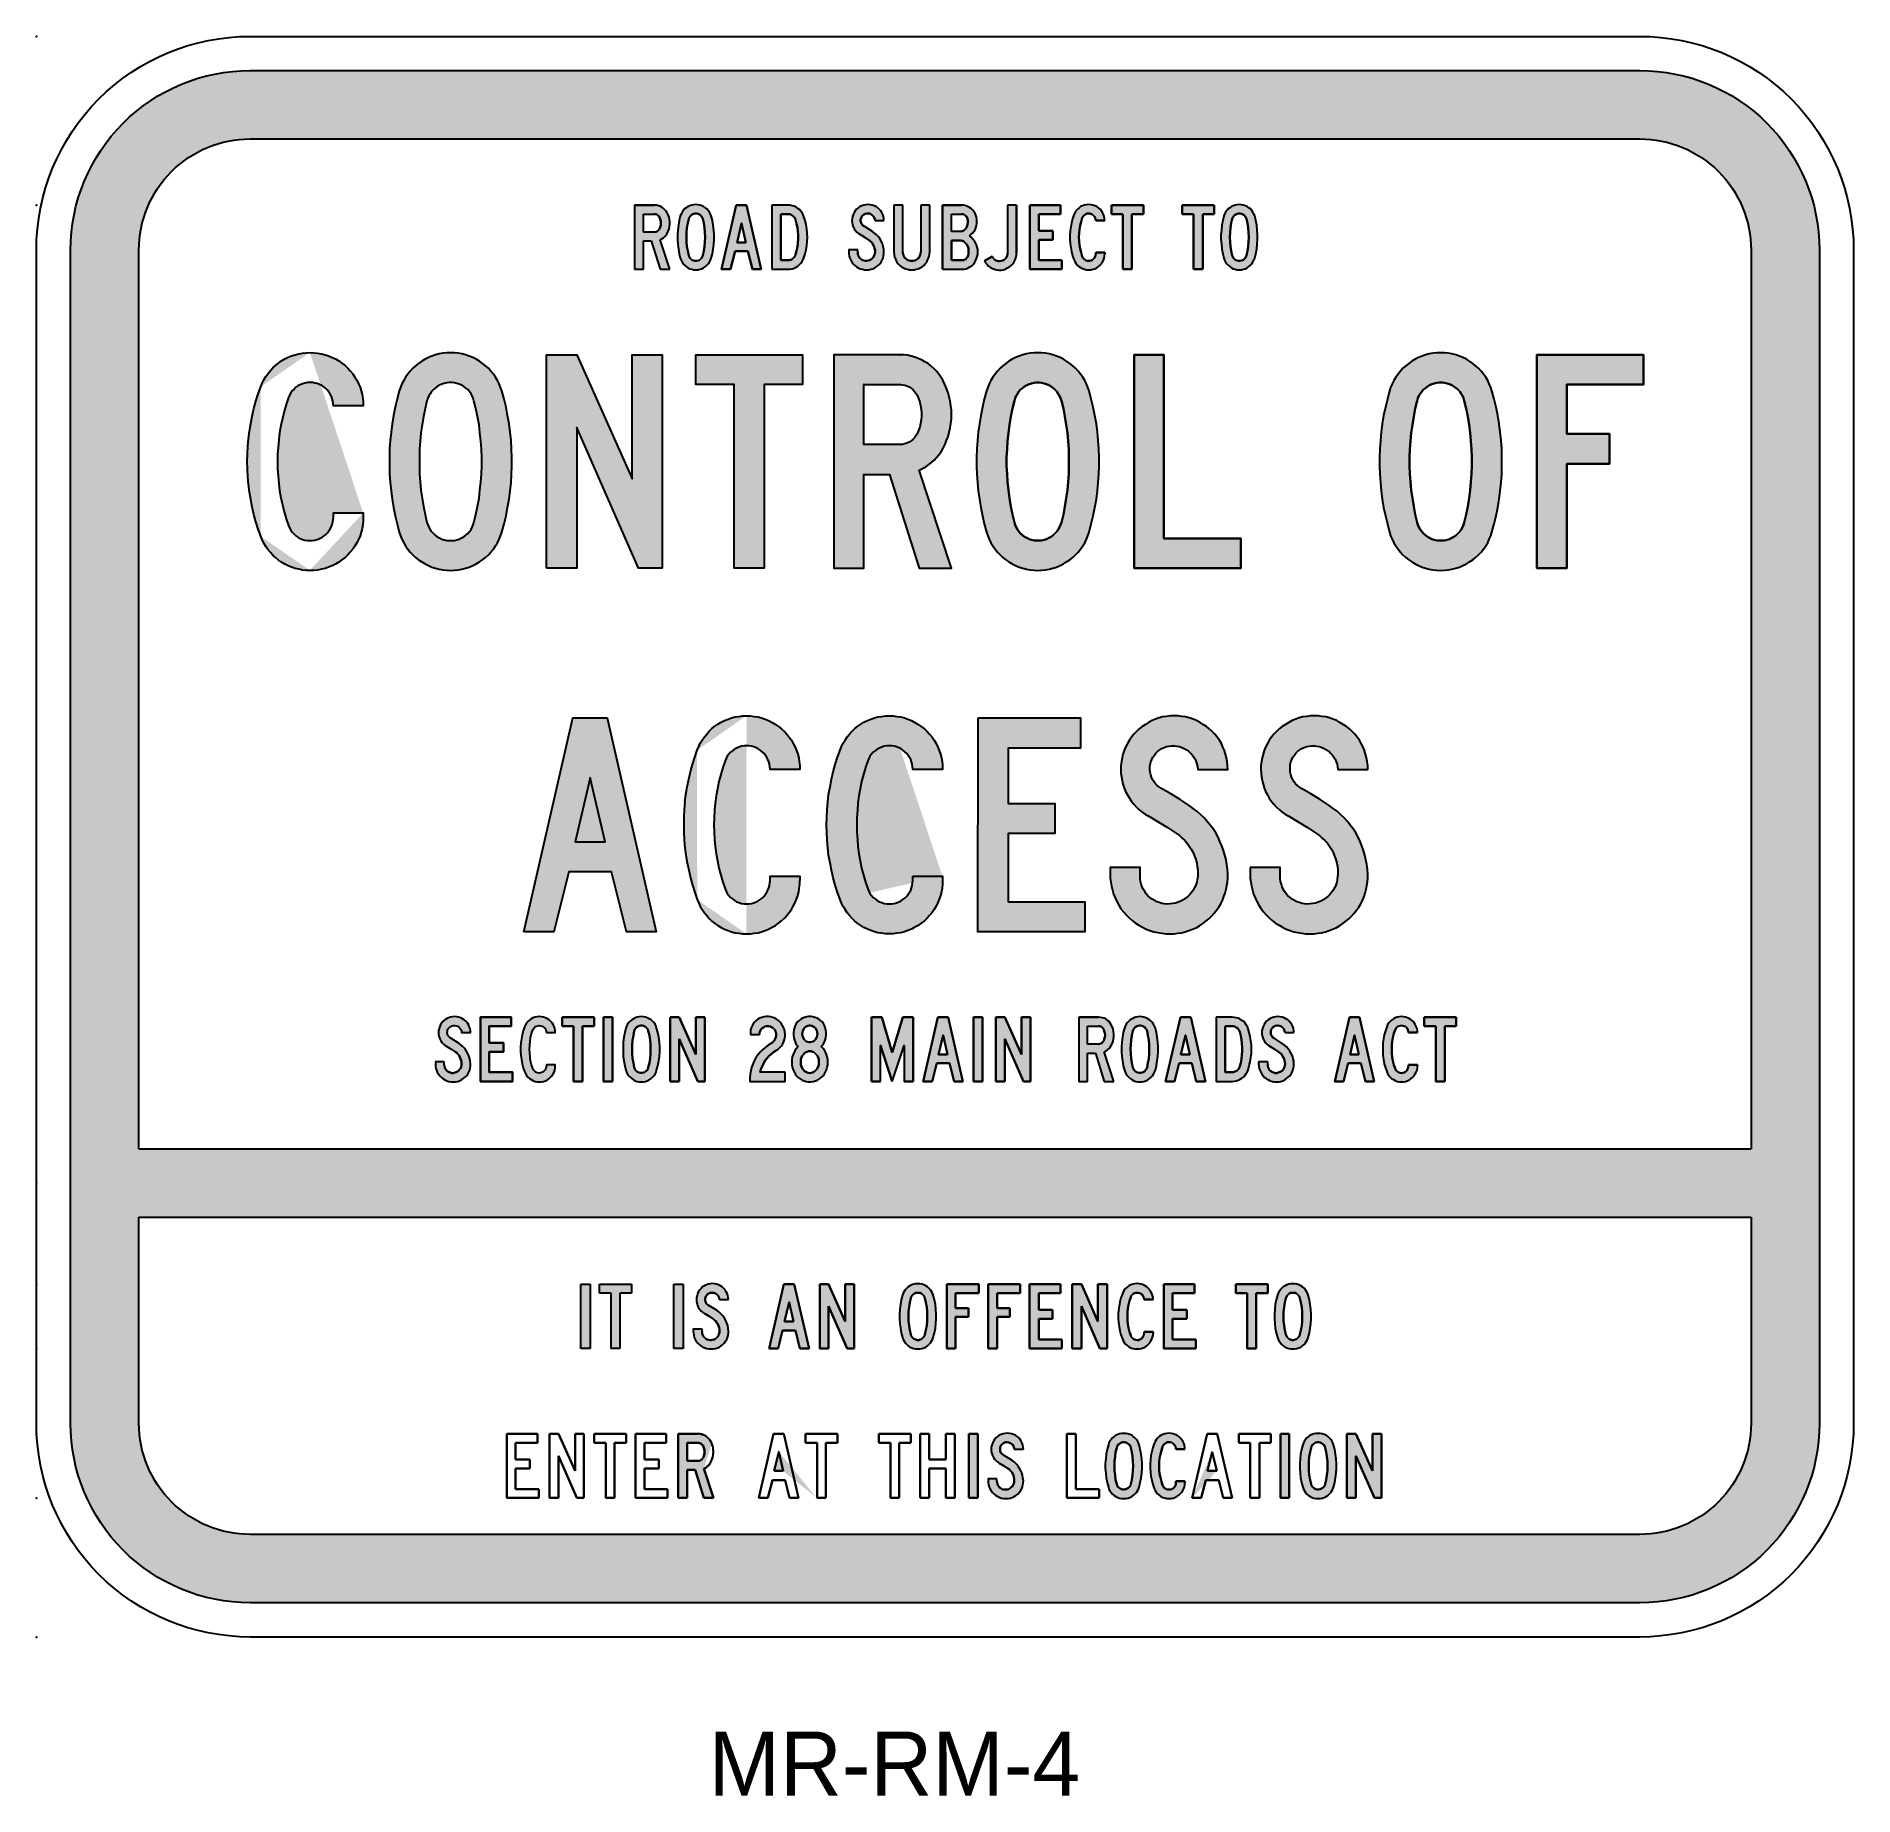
# Model space of a CAD drawing. Extents: x 210.3 to 295.3, y 156.1 to 238.5.
import ezdxf

# ---------------------------------------------------------------- set-up
doc = ezdxf.new("R2010")
doc.units = 0
doc.header["$MEASUREMENT"] = 0
doc.linetypes.add('CENTERX2', pattern=[101.6, 63.5, -12.7, 12.7, -12.7])
doc.layers.get('0').update_dxf_attribs({"linetype": 'CONTINUOUS'})
doc.layers.get('DEFPOINTS').update_dxf_attribs({"linetype": 'CONTINUOUS'})
for name, color, linetype in [('L35', 3, 'CONTINUOUS'), ('T25', 1, 'CONTINUOUS'), ('TBLK25', 1, 'CONTINUOUS')]:
    doc.layers.add(name, color=color, linetype=linetype)

msp = doc.modelspace()

# ---------------------------------------------------------------- texts
at = {"layer": 'T25', "insert": (250.443, 157.647), "char_height": 3, "attachment_point": 5}
msp.add_mtext('MR-RM-4', dxfattribs=at)

# ---------------------------------------------------------------- hatches: boundary and pattern name
at = {"layer": 'T25', "linetype": 'CENTERX2'}
for points in [[(251.305, 199.177), (252.703, 199.177), (252.703, 198.977), (252.694, 198.977), (252.703, 198.977), (252.703, 198.796), (252.685, 198.614), (252.649, 198.442), (252.603, 198.269), (252.549, 198.097), (252.485, 197.933), (252.403, 197.77), (252.313, 197.615), (252.213, 197.47), (252.095, 197.334), (251.977, 197.207), (251.85, 197.08), (251.704, 196.971), (251.559, 196.871), (251.405, 196.78), (251.25, 196.698), (251.078, 196.626), (250.914, 196.571), (250.742, 196.526), (250.56, 196.499), (250.388, 196.48), (250.206, 196.471), (250.034, 196.48), (249.861, 196.499), (249.68, 196.526), (249.516, 196.571), (249.344, 196.626), (249.189, 196.698), (249.026, 196.771), (248.881, 196.862), (248.735, 196.962), (248.599, 197.071), (248.472, 197.198), (248.354, 197.325), (248.245, 197.461), (248.145, 197.606), (248.054, 197.752), (247.973, 197.915), (247.909, 198.079), (247.791, 198.414), (247.682, 198.75), (247.582, 199.095), (247.5, 199.45), (247.437, 199.795), (247.373, 200.149), (247.328, 200.503), (247.301, 200.857), (247.282, 201.22), (247.273, 201.574), (247.282, 201.928), (247.301, 202.291), (247.328, 202.646), (247.373, 203), (247.437, 203.354), (247.5, 203.708), (247.582, 204.053), (247.682, 204.398), (247.791, 204.734), (247.909, 205.07), (247.973, 205.233), (248.054, 205.397), (248.145, 205.542), (248.245, 205.687), (248.354, 205.823), (248.472, 205.951), (248.599, 206.078), (248.735, 206.187), (248.881, 206.287), (249.026, 206.377), (249.189, 206.45), (249.344, 206.523), (249.516, 206.577), (249.68, 206.622), (249.861, 206.65), (250.034, 206.668), (250.206, 206.677), (250.388, 206.668), (250.56, 206.65), (250.742, 206.622), (250.914, 206.577), (251.078, 206.523), (251.25, 206.45), (251.405, 206.368), (251.559, 206.277), (251.704, 206.178), (251.85, 206.069), (251.977, 205.942), (252.095, 205.814), (252.213, 205.678), (252.313, 205.533), (252.403, 205.379), (252.485, 205.215), (252.549, 205.052), (252.603, 204.879), (252.649, 204.707), (252.685, 204.534), (252.703, 204.353), (252.703, 204.171), (251.305, 204.171), (251.296, 204.289), (251.287, 204.407), (251.25, 204.516), (251.214, 204.625), (251.16, 204.725), (251.096, 204.825), (251.023, 204.916), (250.942, 204.997), (250.851, 205.07), (250.76, 205.124), (250.651, 205.179), (250.542, 205.224), (250.433, 205.251), (250.324, 205.27), (250.206, 205.279), (250.088, 205.27), (249.97, 205.251), (249.861, 205.215), (249.752, 205.17), (249.643, 205.115), (249.552, 205.043), (249.462, 204.97), (249.38, 204.879), (249.307, 204.788), (249.253, 204.679), (249.207, 204.57), (249.098, 204.253), (248.999, 203.926), (248.917, 203.599), (248.853, 203.263), (248.79, 202.927), (248.744, 202.591), (248.717, 202.255), (248.69, 201.91), (248.69, 201.574), (248.69, 201.238), (248.717, 200.893), (248.744, 200.557), (248.79, 200.221), (248.853, 199.885), (248.917, 199.549), (248.999, 199.223), (249.098, 198.896), (249.207, 198.578), (249.253, 198.469), (249.307, 198.36), (249.38, 198.269), (249.462, 198.178), (249.552, 198.106), (249.643, 198.033), (249.752, 197.979), (249.861, 197.933), (249.97, 197.897), (250.088, 197.879), (250.206, 197.879), (250.324, 197.879), (250.433, 197.897), (250.542, 197.924), (250.651, 197.97), (250.76, 198.024), (250.851, 198.079), (250.942, 198.151), (251.023, 198.233), (251.096, 198.324), (251.16, 198.424), (251.214, 198.523), (251.25, 198.632), (251.287, 198.741), (251.296, 198.859), (251.305, 198.977)], [(253.929, 173.073), (254.346, 173.073), (254.346, 170.077), (253.929, 170.077)], [(255.4, 172.456), (255.427, 172.51), (255.454, 172.565), (255.5, 172.61), (255.554, 172.646), (255.608, 172.674), (255.663, 172.683), (255.726, 172.683), (255.799, 172.674), (255.872, 172.646), (255.926, 172.61), (255.981, 172.556), (256.017, 172.492), (256.044, 172.428), (256.053, 172.356), (256.48, 172.356), (256.471, 172.456), (256.453, 172.546), (256.426, 172.646), (256.38, 172.728), (256.326, 172.81), (256.262, 172.892), (256.19, 172.955), (256.108, 173.01), (256.017, 173.046), (255.926, 173.082), (255.826, 173.1), (255.726, 173.109), (255.627, 173.1), (255.536, 173.082), (255.445, 173.046), (255.354, 173.01), (255.273, 172.955), (255.2, 172.892), (255.136, 172.81), (255.082, 172.728), (255.036, 172.646), (255, 172.546), (254.982, 172.456), (254.982, 172.356), (254.982, 172.256), (255, 172.156), (255.036, 172.065), (255.082, 171.974), (255.136, 171.893), (255.209, 171.811), (255.282, 171.747), (255.372, 171.693), (255.563, 171.584), (255.754, 171.457), (255.826, 171.402), (255.881, 171.348), (255.935, 171.284), (255.981, 171.212), (256.017, 171.13), (256.035, 171.048), (256.053, 170.967), (256.053, 170.885), (256.053, 170.812), (256.035, 170.749), (256.008, 170.685), (255.972, 170.622), (255.917, 170.576), (255.863, 170.531), (255.799, 170.494), (255.736, 170.476), (255.672, 170.467), (255.663, 170.467), (255.599, 170.467), (255.536, 170.476), (255.481, 170.494), (255.427, 170.531), (255.372, 170.567), (255.327, 170.613), (255.291, 170.667), (255.273, 170.731), (255.254, 170.794), (255.245, 170.858), (255.245, 170.976), (254.828, 170.976), (254.828, 170.885), (254.837, 170.785), (254.855, 170.685), (254.882, 170.585), (254.927, 170.494), (254.973, 170.404), (255.036, 170.331), (255.109, 170.258), (255.191, 170.195), (255.282, 170.14), (255.372, 170.095), (255.463, 170.068), (255.563, 170.05), (255.672, 170.05), (255.772, 170.05), (255.863, 170.068), (255.963, 170.104), (256.053, 170.14), (256.135, 170.195), (256.217, 170.258), (256.28, 170.331), (256.344, 170.413), (256.398, 170.494), (256.435, 170.594), (256.462, 170.685), (256.471, 170.785), (256.48, 170.885), (256.462, 171.012), (256.444, 171.139), (256.407, 171.257), (256.353, 171.375), (256.289, 171.484), (256.217, 171.593), (256.135, 171.684), (256.044, 171.775), (255.935, 171.847), (255.545, 172.083), (255.5, 172.12), (255.454, 172.165), (255.418, 172.22), (255.4, 172.274), (255.391, 172.338), (255.391, 172.401)], [(262.838, 171.393), (262.838, 171.575), (262.838, 171.757), (262.856, 171.938), (262.892, 172.12), (262.938, 172.301), (262.992, 172.474), (263.019, 172.537), (263.056, 172.583), (263.11, 172.628), (263.165, 172.655), (263.228, 172.683), (263.292, 172.683), (263.355, 172.683), (263.419, 172.665), (263.473, 172.628), (263.519, 172.592), (263.564, 172.537), (263.591, 172.483), (263.609, 172.419), (263.619, 172.356), (264.036, 172.356), (264.036, 172.456), (264.018, 172.546), (263.982, 172.646), (263.936, 172.728), (263.882, 172.81), (263.818, 172.892), (263.746, 172.955), (263.664, 173.01), (263.573, 173.046), (263.482, 173.082), (263.392, 173.1), (263.292, 173.109), (263.192, 173.1), (263.092, 173.082), (263.001, 173.046), (262.91, 173), (262.829, 172.946), (262.756, 172.873), (262.692, 172.801), (262.638, 172.719), (262.602, 172.628), (262.538, 172.438), (262.484, 172.256), (262.447, 172.065), (262.42, 171.866), (262.411, 171.675), (262.411, 171.475), (262.42, 171.284), (262.447, 171.094), (262.484, 170.903), (262.538, 170.712), (262.602, 170.522), (262.638, 170.431), (262.692, 170.349), (262.756, 170.277), (262.829, 170.204), (262.91, 170.149), (263.001, 170.104), (263.092, 170.077), (263.192, 170.05), (263.292, 170.05), (263.392, 170.05), (263.482, 170.068), (263.573, 170.104), (263.664, 170.149), (263.746, 170.204), (263.818, 170.267), (263.882, 170.34), (263.936, 170.422), (263.982, 170.513), (264.018, 170.603), (264.036, 170.694), (264.036, 170.794), (264.036, 170.858), (263.619, 170.858), (263.619, 170.794), (263.609, 170.731), (263.591, 170.667), (263.564, 170.613), (263.519, 170.558), (263.473, 170.522), (263.419, 170.494), (263.355, 170.476), (263.292, 170.467), (263.228, 170.476), (263.165, 170.494), (263.11, 170.522), (263.056, 170.567), (263.019, 170.622), (262.992, 170.676), (262.938, 170.849), (262.892, 171.03), (262.856, 171.212)], [(268.921, 173.073), (268.503, 173.073), (268.503, 170.077), (268.921, 170.077)]]:
    msp.add_hatch(color=256, dxfattribs=at).paths.add_polyline_path(points)
h = msp.add_hatch(color=256, dxfattribs=at)
h.paths.add_polyline_path([(239.425, 171.457), (239.425, 171.875), (238.762, 171.875), (238.762, 172.655), (239.779, 172.655), (239.779, 173.073), (238.345, 173.073), (238.345, 170.077), (239.843, 170.077), (239.843, 170.494), (238.762, 170.494), (238.762, 171.457)])
edge = h.paths.add_edge_path(flags=16)
edge.add_line((239.425, 171.457), (239.425, 171.875))
edge.add_line((238.762, 171.457), (239.425, 171.457))
edge.add_line((238.762, 171.457), (238.762, 170.494))
edge.add_line((239.843, 170.494), (238.762, 170.494))
edge.add_line((239.843, 170.077), (239.843, 170.494))
edge.add_line((238.345, 170.077), (239.843, 170.077))
edge.add_line((238.345, 173.073), (238.345, 170.077))
edge.add_line((239.779, 173.073), (238.345, 173.073))
edge.add_line((239.779, 172.655), (239.779, 173.073))
edge.add_line((238.762, 172.655), (239.779, 172.655))
edge.add_line((238.762, 172.655), (238.762, 171.875))
edge.add_line((239.425, 171.875), (238.762, 171.875))
edge = h.paths.add_edge_path(flags=0)
edge.add_line((238.762, 171.457), (239.425, 171.457))
edge.add_line((239.425, 171.875), (239.425, 171.457))
edge.add_line((239.425, 171.875), (238.762, 171.875))
edge.add_line((238.762, 171.875), (238.762, 172.655))
edge.add_line((238.762, 172.655), (239.779, 172.655))
edge.add_line((239.779, 173.073), (239.779, 172.655))
edge.add_line((239.779, 173.073), (238.345, 173.073))
edge.add_line((238.345, 170.077), (238.345, 173.073))
edge.add_line((238.345, 170.077), (239.843, 170.077))
edge.add_line((239.843, 170.494), (239.843, 170.077))
edge.add_line((239.843, 170.494), (238.762, 170.494))
edge.add_line((238.762, 170.494), (238.762, 171.457))
edge = h.paths.add_edge_path(flags=0)
edge.add_line((238.762, 170.494), (238.762, 171.457))
edge.add_line((238.762, 170.494), (239.843, 170.494))
edge.add_line((239.843, 170.494), (239.843, 170.077))
edge.add_line((239.843, 170.077), (238.345, 170.077))
edge.add_line((238.345, 170.077), (238.345, 173.073))
edge.add_line((238.345, 173.073), (239.779, 173.073))
edge.add_line((239.779, 173.073), (239.779, 172.655))
edge.add_line((239.779, 172.655), (238.762, 172.655))
edge.add_line((238.762, 171.875), (238.762, 172.655))
edge.add_line((238.762, 171.875), (239.425, 171.875))
edge.add_line((239.425, 171.875), (239.425, 171.457))
edge.add_line((239.425, 171.457), (238.762, 171.457))
h.paths.add_polyline_path([(237.364, 170.077), (237.364, 172.655), (237.9, 172.655), (237.9, 173.073), (236.402, 173.073), (236.402, 172.655), (236.946, 172.655), (236.946, 170.077)])
edge = h.paths.add_edge_path(flags=16)
edge.add_line((237.364, 170.077), (237.364, 172.655))
edge.add_line((236.946, 170.077), (237.364, 170.077))
edge.add_line((236.946, 172.655), (236.946, 170.077))
edge.add_line((236.946, 172.655), (236.402, 172.655))
edge.add_line((236.402, 172.655), (236.402, 173.073))
edge.add_line((236.402, 173.073), (237.9, 173.073))
edge.add_line((237.9, 173.073), (237.9, 172.655))
edge.add_line((237.9, 172.655), (237.364, 172.655))
edge = h.paths.add_edge_path(flags=0)
edge.add_line((236.946, 170.077), (237.364, 170.077))
edge.add_line((237.364, 172.655), (237.364, 170.077))
edge.add_line((237.9, 172.655), (237.364, 172.655))
edge.add_line((237.9, 172.655), (237.9, 173.073))
edge.add_line((236.402, 173.073), (237.9, 173.073))
edge.add_line((236.402, 173.073), (236.402, 172.655))
edge.add_line((236.946, 172.655), (236.402, 172.655))
edge.add_line((236.946, 170.077), (236.946, 172.655))
edge = h.paths.add_edge_path(flags=0)
edge.add_line((236.402, 172.655), (236.946, 172.655))
edge.add_line((236.402, 173.073), (236.402, 172.655))
edge.add_line((237.9, 173.073), (236.402, 173.073))
edge.add_line((237.9, 172.655), (237.9, 173.073))
edge.add_line((237.364, 172.655), (237.9, 172.655))
edge.add_line((237.364, 172.655), (237.364, 170.077))
edge.add_line((237.364, 170.077), (236.946, 170.077))
edge.add_line((236.946, 170.077), (236.946, 172.655))
h.paths.add_polyline_path([(234.731, 170.077), (234.731, 172.056), (235.603, 170.077), (235.929, 170.077), (235.929, 173.073), (235.512, 173.073), (235.512, 171.339), (234.731, 173.073), (234.313, 173.073), (234.313, 170.077)])
edge = h.paths.add_edge_path(flags=16)
edge.add_line((234.731, 170.077), (234.731, 172.056))
edge.add_line((234.313, 170.077), (234.731, 170.077))
edge.add_line((234.313, 173.073), (234.313, 170.077))
edge.add_line((234.731, 173.073), (234.313, 173.073))
edge.add_line((235.512, 171.339), (234.731, 173.073))
edge.add_line((235.512, 171.339), (235.512, 173.073))
edge.add_line((235.512, 173.073), (235.929, 173.073))
edge.add_line((235.929, 173.073), (235.929, 170.077))
edge.add_line((235.929, 170.077), (235.603, 170.077))
edge.add_line((235.603, 170.077), (234.731, 172.056))
edge = h.paths.add_edge_path(flags=0)
edge.add_line((234.313, 170.077), (234.731, 170.077))
edge.add_line((234.731, 172.056), (234.731, 170.077))
edge.add_line((235.603, 170.077), (234.731, 172.056))
edge.add_line((235.603, 170.077), (235.929, 170.077))
edge.add_line((235.929, 173.073), (235.929, 170.077))
edge.add_line((235.929, 173.073), (235.512, 173.073))
edge.add_line((235.512, 171.339), (235.512, 173.073))
edge.add_line((234.731, 173.073), (235.512, 171.339))
edge.add_line((234.731, 173.073), (234.313, 173.073))
edge.add_line((234.313, 170.077), (234.313, 173.073))
edge = h.paths.add_edge_path(flags=16)
edge.add_line((235.512, 173.073), (235.512, 171.339))
edge.add_line((235.929, 173.073), (235.512, 173.073))
edge.add_line((235.929, 170.077), (235.929, 173.073))
edge.add_line((235.603, 170.077), (235.929, 170.077))
edge.add_line((234.731, 172.056), (235.603, 170.077))
edge.add_line((234.731, 172.056), (234.731, 170.077))
edge.add_line((234.731, 170.077), (234.313, 170.077))
edge.add_line((234.313, 170.077), (234.313, 173.073))
edge.add_line((234.313, 173.073), (234.731, 173.073))
edge.add_line((234.731, 173.073), (235.512, 171.339))
h.paths.add_polyline_path([(233.396, 171.457), (233.396, 171.875), (232.733, 171.875), (232.733, 172.655), (233.759, 172.655), (233.759, 173.073), (232.316, 173.073), (232.316, 170.077), (233.814, 170.077), (233.814, 170.494), (232.733, 170.494), (232.733, 171.457)])
edge = h.paths.add_edge_path()
edge.add_line((233.396, 171.457), (233.396, 171.875))
edge.add_line((232.733, 171.457), (233.396, 171.457))
edge.add_line((232.733, 171.457), (232.733, 170.494))
edge.add_line((233.814, 170.494), (232.733, 170.494))
edge.add_line((233.814, 170.077), (233.814, 170.494))
edge.add_line((232.316, 170.077), (233.814, 170.077))
edge.add_line((232.316, 173.073), (232.316, 170.077))
edge.add_line((233.759, 173.073), (232.316, 173.073))
edge.add_line((233.759, 172.655), (233.759, 173.073))
edge.add_line((232.733, 172.655), (233.759, 172.655))
edge.add_line((232.733, 172.655), (232.733, 171.875))
edge.add_line((233.396, 171.875), (232.733, 171.875))
edge = h.paths.add_edge_path(flags=16)
edge.add_line((232.733, 171.457), (233.396, 171.457))
edge.add_line((233.396, 171.875), (233.396, 171.457))
edge.add_line((233.396, 171.875), (232.733, 171.875))
edge.add_line((232.733, 171.875), (232.733, 172.655))
edge.add_line((232.733, 172.655), (233.759, 172.655))
edge.add_line((233.759, 173.073), (233.759, 172.655))
edge.add_line((233.759, 173.073), (232.316, 173.073))
edge.add_line((232.316, 170.077), (232.316, 173.073))
edge.add_line((232.316, 170.077), (233.814, 170.077))
edge.add_line((233.814, 170.494), (233.814, 170.077))
edge.add_line((233.814, 170.494), (232.733, 170.494))
edge.add_line((232.733, 170.494), (232.733, 171.457))
edge = h.paths.add_edge_path(flags=16)
edge.add_line((232.733, 170.494), (232.733, 171.457))
edge.add_line((232.733, 170.494), (233.814, 170.494))
edge.add_line((233.814, 170.494), (233.814, 170.077))
edge.add_line((233.814, 170.077), (232.316, 170.077))
edge.add_line((232.316, 170.077), (232.316, 173.073))
edge.add_line((232.316, 173.073), (233.759, 173.073))
edge.add_line((233.759, 173.073), (233.759, 172.655))
edge.add_line((233.759, 172.655), (232.733, 172.655))
edge.add_line((232.733, 171.875), (232.733, 172.655))
edge.add_line((232.733, 171.875), (233.396, 171.875))
edge.add_line((233.396, 171.875), (233.396, 171.457))
edge.add_line((233.396, 171.457), (232.733, 171.457))
edge = h.paths.add_edge_path()
edge.add_line((232.316, 170.077), (232.307, 170.077))
edge.add_line((234.313, 170.077), (234.304, 170.077))
edge.add_line((236.946, 170.077), (236.937, 170.077))
edge.add_line((238.345, 170.077), (238.336, 170.077))
h = msp.add_hatch(color=256, dxfattribs=at)
edge = h.paths.add_edge_path(flags=16)
edge.add_line((240.76, 172.655), (240.76, 171.82))
edge.add_line((240.76, 171.82), (241.268, 171.82))
edge.add_arc((241.264, 172.107), 0.286, 270.82475, 330.47659)
edge.add_arc((240.922, 172.225), 0.646, 336.26606, 390.77685)
edge.add_arc((241.268, 172.387), 0.268, 38.88007, 90)
edge.add_line((241.268, 172.655), (240.76, 172.655))
edge = h.paths.add_edge_path()
edge.add_line((240.342, 170.077), (240.342, 173.073))
edge.add_line((240.342, 173.073), (241.259, 173.073))
edge.add_arc((241.259, 172.375), 0.698, 20.44434, 90, ccw=False)
edge.add_arc((240.89, 172.238), 1.092, -20.44434, 20.44434, ccw=False)
edge.add_arc((241.245, 172.105), 0.712, 294.48707, 339.55566, ccw=False)
edge.add_line((241.541, 171.457), (241.986, 170.077))
edge.add_line((241.986, 170.077), (241.541, 170.077))
edge.add_line((241.541, 170.077), (241.123, 171.393))
edge.add_line((241.123, 171.393), (240.76, 171.393))
edge.add_line((240.76, 171.393), (240.76, 170.077))
edge.add_line((240.76, 170.077), (240.342, 170.077))
h = msp.add_hatch(color=256, dxfattribs=at)
h.paths.add_polyline_path([(247.246, 170.077), (247.246, 172.655), (247.782, 172.655), (247.782, 173.073), (246.284, 173.073), (246.284, 172.655), (246.829, 172.655), (246.829, 170.077)], flags=0)
edge = h.paths.add_edge_path(flags=0)
edge.add_line((247.246, 170.077), (247.246, 172.655))
edge.add_line((246.829, 170.077), (247.246, 170.077))
edge.add_line((246.829, 172.655), (246.829, 170.077))
edge.add_line((246.829, 172.655), (246.284, 172.655))
edge.add_line((246.284, 172.655), (246.284, 173.073))
edge.add_line((246.284, 173.073), (247.782, 173.073))
edge.add_line((247.782, 173.073), (247.782, 172.655))
edge.add_line((247.782, 172.655), (247.246, 172.655))
edge = h.paths.add_edge_path()
edge.add_line((246.829, 170.077), (247.246, 170.077))
edge.add_line((247.246, 172.655), (247.246, 170.077))
edge.add_line((247.782, 172.655), (247.246, 172.655))
edge.add_line((247.782, 172.655), (247.782, 173.073))
edge.add_line((246.284, 173.073), (247.782, 173.073))
edge.add_line((246.284, 173.073), (246.284, 172.655))
edge.add_line((246.829, 172.655), (246.284, 172.655))
edge.add_line((246.829, 170.077), (246.829, 172.655))
edge = h.paths.add_edge_path(flags=16)
edge.add_line((246.284, 172.655), (246.829, 172.655))
edge.add_line((246.284, 173.073), (246.284, 172.655))
edge.add_line((247.782, 173.073), (246.284, 173.073))
edge.add_line((247.782, 172.655), (247.782, 173.073))
edge.add_line((247.246, 172.655), (247.782, 172.655))
edge.add_line((247.246, 172.655), (247.246, 170.077))
edge.add_line((247.246, 170.077), (246.829, 170.077))
edge.add_line((246.829, 170.077), (246.829, 172.655))
h.paths.add_polyline_path([(245.24, 171.339), (244.831, 171.339), (245.04, 172.238), (245.249, 171.339)], flags=0)
edge = h.paths.add_edge_path(flags=0)
edge.add_line((245.24, 171.339), (244.831, 171.339))
edge.add_line((245.249, 171.339), (245.24, 171.339))
edge.add_line((245.249, 171.339), (245.04, 172.238))
edge.add_line((244.831, 171.339), (245.04, 172.238))
edge = h.paths.add_edge_path(flags=0)
edge.add_line((245.04, 172.238), (245.249, 171.339))
edge.add_line((245.04, 172.238), (244.831, 171.339))
edge.add_line((244.831, 171.339), (245.249, 171.339))
h.paths.add_polyline_path([(245.966, 170.077), (245.276, 173.073), (244.795, 173.073), (244.114, 170.077), (244.531, 170.077), (244.74, 170.912), (245.339, 170.912), (245.548, 170.077)])
edge = h.paths.add_edge_path(flags=16)
edge.add_line((245.966, 170.077), (245.276, 173.073))
edge.add_line((245.548, 170.077), (245.966, 170.077))
edge.add_line((245.339, 170.912), (245.548, 170.077))
edge.add_line((245.339, 170.912), (244.74, 170.912))
edge.add_line((244.531, 170.077), (244.74, 170.912))
edge.add_line((244.114, 170.077), (244.531, 170.077))
edge.add_line((244.795, 173.073), (244.114, 170.077))
edge.add_line((245.276, 173.073), (244.795, 173.073))
edge = h.paths.add_edge_path()
edge.add_line((245.548, 170.077), (245.966, 170.077))
edge.add_line((245.276, 173.073), (245.966, 170.077))
edge.add_line((245.276, 173.073), (244.795, 173.073))
edge.add_line((244.114, 170.077), (244.795, 173.073))
edge.add_line((244.114, 170.077), (244.531, 170.077))
edge.add_line((244.74, 170.912), (244.531, 170.077))
edge.add_line((245.339, 170.912), (244.74, 170.912))
edge.add_line((245.548, 170.077), (245.339, 170.912))
edge = h.paths.add_edge_path(flags=16)
edge.add_line((244.74, 170.912), (245.339, 170.912))
edge.add_line((244.74, 170.912), (244.531, 170.077))
edge.add_line((244.531, 170.077), (244.114, 170.077))
edge.add_line((244.114, 170.077), (244.795, 173.073))
edge.add_line((244.795, 173.073), (245.276, 173.073))
edge.add_line((245.276, 173.073), (245.966, 170.077))
edge.add_line((245.966, 170.077), (245.548, 170.077))
edge.add_line((245.548, 170.077), (245.339, 170.912))
edge = h.paths.add_edge_path(flags=0)
edge.add_line((245.249, 171.339), (245.04, 172.238))
edge.add_line((244.831, 171.339), (245.249, 171.339))
edge.add_line((245.04, 172.238), (244.831, 171.339))
edge = h.paths.add_edge_path()
edge.add_line((245.04, 172.238), (245.031, 172.238))
edge.add_line((244.831, 171.339), (244.822, 171.339))
edge.add_line((245.249, 171.339), (245.24, 171.339))
edge.add_line((246.829, 170.077), (246.819, 170.077))
h = msp.add_hatch(color=256, dxfattribs=at)
h.paths.add_polyline_path([(250.678, 170.077), (250.678, 172.655), (251.214, 172.655), (251.214, 173.073), (249.716, 173.073), (249.716, 172.655), (250.261, 172.655), (250.261, 170.077)])
edge = h.paths.add_edge_path(flags=0)
edge.add_line((250.678, 170.077), (250.678, 172.655))
edge.add_line((250.261, 170.077), (250.678, 170.077))
edge.add_line((250.261, 172.655), (250.261, 170.077))
edge.add_line((250.261, 172.655), (249.716, 172.655))
edge.add_line((249.716, 172.655), (249.716, 173.073))
edge.add_line((249.716, 173.073), (251.214, 173.073))
edge.add_line((251.214, 173.073), (251.214, 172.655))
edge.add_line((251.214, 172.655), (250.678, 172.655))
edge = h.paths.add_edge_path(flags=16)
edge.add_line((250.261, 170.077), (250.678, 170.077))
edge.add_line((250.678, 172.655), (250.678, 170.077))
edge.add_line((251.214, 172.655), (250.678, 172.655))
edge.add_line((251.214, 172.655), (251.214, 173.073))
edge.add_line((249.716, 173.073), (251.214, 173.073))
edge.add_line((249.716, 173.073), (249.716, 172.655))
edge.add_line((250.261, 172.655), (249.716, 172.655))
edge.add_line((250.261, 170.077), (250.261, 172.655))
edge = h.paths.add_edge_path(flags=0)
edge.add_line((249.716, 172.655), (250.261, 172.655))
edge.add_line((249.716, 173.073), (249.716, 172.655))
edge.add_line((251.214, 173.073), (249.716, 173.073))
edge.add_line((251.214, 172.655), (251.214, 173.073))
edge.add_line((250.678, 172.655), (251.214, 172.655))
edge.add_line((250.678, 172.655), (250.678, 170.077))
edge.add_line((250.678, 170.077), (250.261, 170.077))
edge.add_line((250.261, 170.077), (250.261, 172.655))
edge = h.paths.add_edge_path(flags=0)
edge.add_line((250.261, 170.077), (250.251, 170.077))
h = msp.add_hatch(color=256, dxfattribs=at)
h.paths.add_polyline_path([(253.275, 170.077), (253.275, 173.073), (252.857, 173.073), (252.857, 171.875), (252.076, 171.875), (252.076, 173.073), (251.659, 173.073), (251.659, 170.077), (252.076, 170.077), (252.076, 171.457), (252.857, 171.457), (252.857, 170.077)], flags=0)
edge = h.paths.add_edge_path()
edge.add_line((253.275, 170.077), (253.275, 173.073))
edge.add_line((252.857, 170.077), (253.275, 170.077))
edge.add_line((252.857, 171.457), (252.857, 170.077))
edge.add_line((252.857, 171.457), (252.076, 171.457))
edge.add_line((252.076, 170.077), (252.076, 171.457))
edge.add_line((251.659, 170.077), (252.076, 170.077))
edge.add_line((251.659, 173.073), (251.659, 170.077))
edge.add_line((252.076, 173.073), (251.659, 173.073))
edge.add_line((252.076, 171.875), (252.076, 173.073))
edge.add_line((252.076, 171.875), (252.857, 171.875))
edge.add_line((252.857, 173.073), (252.857, 171.875))
edge.add_line((253.275, 173.073), (252.857, 173.073))
edge = h.paths.add_edge_path(flags=16)
edge.add_line((252.857, 170.077), (253.275, 170.077))
edge.add_line((253.275, 173.073), (253.275, 170.077))
edge.add_line((253.275, 173.073), (252.857, 173.073))
edge.add_line((252.857, 171.875), (252.857, 173.073))
edge.add_line((252.076, 171.875), (252.857, 171.875))
edge.add_line((252.076, 173.073), (252.076, 171.875))
edge.add_line((252.076, 173.073), (251.659, 173.073))
edge.add_line((251.659, 170.077), (251.659, 173.073))
edge.add_line((251.659, 170.077), (252.076, 170.077))
edge.add_line((252.076, 171.457), (252.076, 170.077))
edge.add_line((252.857, 171.457), (252.076, 171.457))
edge.add_line((252.857, 170.077), (252.857, 171.457))
edge = h.paths.add_edge_path(flags=0)
edge.add_line((252.076, 171.457), (252.857, 171.457))
edge.add_line((252.076, 171.457), (252.076, 170.077))
edge.add_line((252.076, 170.077), (251.659, 170.077))
edge.add_line((251.659, 170.077), (251.659, 173.073))
edge.add_line((251.659, 173.073), (252.076, 173.073))
edge.add_line((252.076, 173.073), (252.076, 171.875))
edge.add_line((252.857, 171.875), (252.076, 171.875))
edge.add_line((252.857, 171.875), (252.857, 173.073))
edge.add_line((252.857, 173.073), (253.275, 173.073))
edge.add_line((253.275, 173.073), (253.275, 170.077))
edge.add_line((253.275, 170.077), (252.857, 170.077))
edge.add_line((252.857, 170.077), (252.857, 171.457))
edge = h.paths.add_edge_path()
edge.add_line((251.659, 170.077), (251.65, 170.077))
h = msp.add_hatch(color=256, dxfattribs=at)
h.paths.add_polyline_path([(258.942, 170.494), (258.942, 173.073), (258.516, 173.073), (258.516, 170.077), (260.023, 170.077), (260.023, 170.494)])
edge = h.paths.add_edge_path(flags=0)
edge.add_line((258.942, 170.494), (258.942, 173.073))
edge.add_line((258.942, 170.494), (260.023, 170.494))
edge.add_line((260.023, 170.494), (260.023, 170.077))
edge.add_line((260.023, 170.077), (258.516, 170.077))
edge.add_line((258.516, 170.077), (258.516, 173.073))
edge.add_line((258.516, 173.073), (258.942, 173.073))
edge = h.paths.add_edge_path(flags=16)
edge.add_line((260.023, 170.494), (258.942, 170.494))
edge.add_line((258.942, 173.073), (258.942, 170.494))
edge.add_line((258.942, 173.073), (258.516, 173.073))
edge.add_line((258.516, 170.077), (258.516, 173.073))
edge.add_line((258.516, 170.077), (260.023, 170.077))
edge.add_line((260.023, 170.494), (260.023, 170.077))
edge = h.paths.add_edge_path(flags=0)
edge.add_line((260.023, 170.494), (258.942, 170.494))
edge.add_line((260.023, 170.077), (260.023, 170.494))
edge.add_line((258.516, 170.077), (260.023, 170.077))
edge.add_line((258.516, 173.073), (258.516, 170.077))
edge.add_line((258.942, 173.073), (258.516, 173.073))
edge.add_line((258.942, 173.073), (258.942, 170.494))
edge = h.paths.add_edge_path()
edge.add_line((258.516, 170.077), (258.507, 170.077))
h = msp.add_hatch(color=256, dxfattribs=at)
h.paths.add_polyline_path([(262.03, 171.466), (262.03, 171.684), (262.021, 171.911), (261.993, 172.129), (261.948, 172.347), (261.893, 172.565), (261.866, 172.655), (261.821, 172.746), (261.766, 172.819), (261.694, 172.892), (261.621, 172.955), (261.548, 173.01), (261.458, 173.046), (261.367, 173.082), (261.276, 173.1), (261.176, 173.1), (261.076, 173.1), (260.985, 173.082), (260.895, 173.046), (260.804, 173.01), (260.722, 172.955), (260.649, 172.892), (260.586, 172.819), (260.531, 172.746), (260.486, 172.655), (260.459, 172.565), (260.404, 172.347), (260.359, 172.129), (260.332, 171.911), (260.314, 171.684), (260.314, 171.466), (260.332, 171.239), (260.359, 171.021), (260.404, 170.803), (260.459, 170.585), (260.486, 170.494), (260.531, 170.413), (260.586, 170.331), (260.649, 170.258), (260.722, 170.195), (260.804, 170.14), (260.895, 170.104), (260.985, 170.068), (261.076, 170.05), (261.176, 170.05), (261.276, 170.05), (261.367, 170.068), (261.458, 170.104), (261.548, 170.14), (261.621, 170.195), (261.694, 170.258), (261.766, 170.331), (261.821, 170.413), (261.866, 170.494), (261.893, 170.585), (261.948, 170.803), (261.993, 171.021), (262.021, 171.239)])
h.paths.add_polyline_path([(260.74, 171.575), (260.749, 171.793), (260.768, 172.011), (260.795, 172.22), (260.849, 172.428), (260.867, 172.492), (260.904, 172.556), (260.958, 172.601), (261.013, 172.646), (261.076, 172.674), (261.14, 172.683), (261.212, 172.683), (261.276, 172.674), (261.34, 172.646), (261.394, 172.601), (261.448, 172.556), (261.485, 172.492), (261.503, 172.428), (261.548, 172.22), (261.585, 172.011), (261.603, 171.793), (261.612, 171.575), (261.603, 171.357), (261.585, 171.148), (261.548, 170.93), (261.503, 170.721), (261.485, 170.658), (261.448, 170.594), (261.394, 170.549), (261.34, 170.513), (261.276, 170.485), (261.212, 170.467), (261.14, 170.467), (261.076, 170.485), (261.013, 170.513), (260.958, 170.549), (260.904, 170.594), (260.867, 170.658), (260.849, 170.721), (260.795, 170.93), (260.768, 171.148), (260.749, 171.357)], flags=16)
h = msp.add_hatch(color=256, dxfattribs=at)
h.paths.add_polyline_path([(265.516, 171.339), (265.099, 171.339), (265.316, 172.238), (265.525, 171.339)], flags=0)
edge = h.paths.add_edge_path(flags=0)
edge.add_line((265.516, 171.339), (265.099, 171.339))
edge.add_line((265.525, 171.339), (265.516, 171.339))
edge.add_line((265.525, 171.339), (265.316, 172.238))
edge.add_line((265.099, 171.339), (265.316, 172.238))
edge = h.paths.add_edge_path(flags=0)
edge.add_line((265.316, 172.238), (265.525, 171.339))
edge.add_line((265.316, 172.238), (265.099, 171.339))
edge.add_line((265.099, 171.339), (265.525, 171.339))
h.paths.add_polyline_path([(266.243, 170.077), (265.552, 173.073), (265.071, 173.073), (264.381, 170.077), (264.799, 170.077), (265.017, 170.912), (265.616, 170.912), (265.825, 170.077)])
edge = h.paths.add_edge_path(flags=16)
edge.add_line((266.243, 170.077), (265.552, 173.073))
edge.add_line((265.825, 170.077), (266.243, 170.077))
edge.add_line((265.616, 170.912), (265.825, 170.077))
edge.add_line((265.616, 170.912), (265.017, 170.912))
edge.add_line((264.799, 170.077), (265.017, 170.912))
edge.add_line((264.381, 170.077), (264.799, 170.077))
edge.add_line((265.071, 173.073), (264.381, 170.077))
edge.add_line((265.552, 173.073), (265.071, 173.073))
edge = h.paths.add_edge_path()
edge.add_line((265.825, 170.077), (266.243, 170.077))
edge.add_line((265.552, 173.073), (266.243, 170.077))
edge.add_line((265.552, 173.073), (265.071, 173.073))
edge.add_line((264.381, 170.077), (265.071, 173.073))
edge.add_line((264.381, 170.077), (264.799, 170.077))
edge.add_line((265.017, 170.912), (264.799, 170.077))
edge.add_line((265.616, 170.912), (265.017, 170.912))
edge.add_line((265.825, 170.077), (265.616, 170.912))
edge = h.paths.add_edge_path(flags=16)
edge.add_line((265.017, 170.912), (265.616, 170.912))
edge.add_line((265.017, 170.912), (264.799, 170.077))
edge.add_line((264.799, 170.077), (264.381, 170.077))
edge.add_line((264.381, 170.077), (265.071, 173.073))
edge.add_line((265.071, 173.073), (265.552, 173.073))
edge.add_line((265.552, 173.073), (266.243, 170.077))
edge.add_line((266.243, 170.077), (265.825, 170.077))
edge.add_line((265.825, 170.077), (265.616, 170.912))
edge = h.paths.add_edge_path(flags=0)
edge.add_line((265.525, 171.339), (265.316, 172.238))
edge.add_line((265.099, 171.339), (265.525, 171.339))
edge.add_line((265.316, 172.238), (265.099, 171.339))
edge = h.paths.add_edge_path()
edge.add_line((265.316, 172.238), (265.307, 172.238))
edge.add_line((265.099, 171.339), (265.089, 171.339))
edge.add_line((265.525, 171.339), (265.516, 171.339))
edge.add_line((264.381, 170.077), (264.372, 170.077))
h = msp.add_hatch(color=256, dxfattribs=at)
h.paths.add_polyline_path([(267.523, 170.077), (267.523, 172.655), (268.058, 172.655), (268.058, 173.073), (266.56, 173.073), (266.56, 172.655), (267.096, 172.655), (267.096, 170.077)])
edge = h.paths.add_edge_path(flags=0)
edge.add_line((267.523, 170.077), (267.523, 172.655))
edge.add_line((267.096, 170.077), (267.523, 170.077))
edge.add_line((267.096, 172.655), (267.096, 170.077))
edge.add_line((267.096, 172.655), (266.56, 172.655))
edge.add_line((266.56, 172.655), (266.56, 173.073))
edge.add_line((266.56, 173.073), (268.058, 173.073))
edge.add_line((268.058, 173.073), (268.058, 172.655))
edge.add_line((268.058, 172.655), (267.523, 172.655))
edge = h.paths.add_edge_path(flags=16)
edge.add_line((267.096, 170.077), (267.523, 170.077))
edge.add_line((267.523, 172.655), (267.523, 170.077))
edge.add_line((268.058, 172.655), (267.523, 172.655))
edge.add_line((268.058, 172.655), (268.058, 173.073))
edge.add_line((266.56, 173.073), (268.058, 173.073))
edge.add_line((266.56, 173.073), (266.56, 172.655))
edge.add_line((267.096, 172.655), (266.56, 172.655))
edge.add_line((267.096, 170.077), (267.096, 172.655))
edge = h.paths.add_edge_path(flags=0)
edge.add_line((266.56, 172.655), (267.096, 172.655))
edge.add_line((266.56, 173.073), (266.56, 172.655))
edge.add_line((268.058, 173.073), (266.56, 173.073))
edge.add_line((268.058, 172.655), (268.058, 173.073))
edge.add_line((267.523, 172.655), (268.058, 172.655))
edge.add_line((267.523, 172.655), (267.523, 170.077))
edge.add_line((267.523, 170.077), (267.096, 170.077))
edge.add_line((267.096, 170.077), (267.096, 172.655))
edge = h.paths.add_edge_path(flags=0)
edge.add_line((267.096, 170.077), (267.087, 170.077))
at = {"layer": 'TBLK25', "linetype": 'CENTERX2'}
h = msp.add_hatch(color=256, dxfattribs=at)
edge = h.paths.add_edge_path()
edge.add_line((220.316, 236.871), (285.316, 236.871))
edge.add_arc((285.316, 228.471), 8.4, 0, 90, ccw=False)
edge.add_line((293.716, 228.471), (293.716, 173.571))
edge.add_arc((285.316, 173.571), 8.4, -90, 0, ccw=False)
edge.add_line((285.316, 165.171), (220.316, 165.171))
edge.add_arc((220.316, 173.571), 8.4, 180, 270, ccw=False)
edge.add_line((211.916, 173.571), (211.916, 228.471))
edge.add_arc((220.316, 228.471), 8.4, 90, 180, ccw=False)
edge = h.paths.add_edge_path(flags=16)
edge.add_line((290.516, 183.221), (290.516, 173.571))
edge.add_arc((285.316, 173.571), 5.2, -90, 0, ccw=False)
edge.add_line((285.316, 168.371), (220.316, 168.371))
edge.add_arc((220.316, 173.571), 5.2, 180, 270, ccw=False)
edge.add_line((215.116, 173.571), (215.116, 183.221))
edge.add_line((215.116, 183.221), (290.516, 183.221))
edge = h.paths.add_edge_path(flags=16)
edge.add_line((215.116, 186.421), (290.516, 186.421))
edge.add_line((290.516, 186.421), (290.516, 228.471))
edge.add_arc((285.316, 228.471), 5.2, 0, 90)
edge.add_line((285.316, 233.671), (220.316, 233.671))
edge.add_arc((220.316, 228.471), 5.2, 90, 180)
edge.add_line((215.116, 228.471), (215.116, 186.421))
h = msp.add_hatch(color=256, dxfattribs=at)
h.paths.add_polyline_path([(239.719, 229.104), (239.774, 229.176), (239.828, 229.249), (239.873, 229.358), (239.91, 229.458), (239.928, 229.567), (239.946, 229.676), (239.946, 229.785), (239.928, 229.903), (239.91, 230.012), (239.873, 230.112), (239.828, 230.211), (239.774, 230.293), (239.719, 230.357), (239.646, 230.42), (239.574, 230.475), (239.492, 230.52), (239.41, 230.547), (239.32, 230.566), (239.229, 230.575), (239.22, 230.575), (238.294, 230.575), (238.294, 227.569), (238.72, 227.569), (238.72, 228.895), (239.074, 228.895), (239.492, 227.569), (239.946, 227.569), (239.492, 228.949), (239.574, 228.995), (239.656, 229.049)])
h.paths.add_polyline_path([(238.72, 229.313), (238.72, 230.157), (239.256, 230.157), (239.338, 230.13), (239.392, 230.093), (239.438, 230.057), (239.465, 230.003), (239.501, 229.912), (239.519, 229.83), (239.528, 229.73), (239.519, 229.639), (239.501, 229.549), (239.465, 229.467), (239.438, 229.412), (239.392, 229.367), (239.338, 229.34), (239.256, 229.313)], flags=16)
h.paths.add_polyline_path([(241.68, 227.76), (241.744, 227.824), (241.798, 227.905), (241.844, 227.996), (241.88, 228.087), (241.935, 228.296), (241.98, 228.514), (242.007, 228.741), (242.016, 228.958), (242.016, 229.185), (242.007, 229.403), (241.98, 229.63), (241.935, 229.848), (241.88, 230.066), (241.844, 230.157), (241.798, 230.239), (241.744, 230.32), (241.68, 230.393), (241.608, 230.448), (241.526, 230.502), (241.444, 230.547), (241.353, 230.575), (241.254, 230.593), (241.163, 230.602), (241.063, 230.593), (240.972, 230.575), (240.881, 230.547), (240.791, 230.502), (240.709, 230.448), (240.636, 230.393), (240.573, 230.32), (240.518, 230.239), (240.473, 230.157), (240.436, 230.066), (240.382, 229.848), (240.346, 229.63), (240.318, 229.403), (240.3, 229.185), (240.3, 228.958), (240.318, 228.741), (240.346, 228.514), (240.382, 228.296), (240.436, 228.087), (240.473, 227.996), (240.518, 227.905), (240.573, 227.824), (240.636, 227.76), (240.709, 227.696), (240.791, 227.642), (240.881, 227.597), (240.972, 227.569), (241.063, 227.551), (241.163, 227.542), (241.254, 227.551), (241.353, 227.569), (241.444, 227.597), (241.526, 227.642), (241.608, 227.696)])
h.paths.add_polyline_path([(241.126, 227.969), (241.054, 227.978), (240.99, 228.005), (240.936, 228.041), (240.89, 228.096), (240.854, 228.15), (240.827, 228.214), (240.781, 228.432), (240.745, 228.641), (240.727, 228.859), (240.718, 229.077), (240.727, 229.285), (240.745, 229.503), (240.781, 229.721), (240.827, 229.93), (240.854, 229.994), (240.89, 230.048), (240.936, 230.103), (240.99, 230.139), (241.054, 230.166), (241.126, 230.184), (241.19, 230.184), (241.263, 230.166), (241.326, 230.139), (241.381, 230.103), (241.426, 230.048), (241.462, 229.994), (241.49, 229.93), (241.535, 229.721), (241.571, 229.503), (241.59, 229.285), (241.599, 229.077), (241.59, 228.859), (241.571, 228.641), (241.535, 228.432), (241.49, 228.214), (241.462, 228.15), (241.426, 228.096), (241.381, 228.041), (241.326, 228.005), (241.263, 227.978), (241.19, 227.969)], flags=16)
h.paths.add_polyline_path([(243.533, 230.575), (243.051, 230.575), (242.361, 227.569), (242.788, 227.569), (242.997, 228.414), (243.596, 228.414), (243.805, 227.569), (244.223, 227.569)])
h.paths.add_polyline_path([(243.088, 228.831), (243.297, 229.73), (243.505, 228.831), (243.496, 228.831)], flags=16)
h.paths.add_polyline_path([(246.32, 228.486), (246.356, 228.686), (246.375, 228.877), (246.384, 229.077), (246.375, 229.267), (246.356, 229.467), (246.32, 229.658), (246.275, 229.848), (246.22, 230.03), (246.184, 230.121), (246.138, 230.211), (246.075, 230.293), (246.011, 230.366), (245.93, 230.42), (245.848, 230.475), (245.757, 230.52), (245.666, 230.547), (245.566, 230.566), (245.476, 230.575), (244.722, 230.575), (244.722, 227.569), (245.476, 227.569), (245.566, 227.578), (245.666, 227.597), (245.757, 227.624), (245.848, 227.669), (245.93, 227.724), (246.011, 227.787), (246.075, 227.86), (246.138, 227.932), (246.184, 228.023), (246.22, 228.114), (246.275, 228.296)])
h.paths.add_polyline_path([(245.14, 230.157), (245.476, 230.157), (245.539, 230.148), (245.603, 230.13), (245.666, 230.093), (245.721, 230.057), (245.766, 230.003), (245.803, 229.948), (245.83, 229.885), (245.875, 229.703), (245.911, 229.53), (245.93, 229.349), (245.948, 229.167), (245.948, 228.986), (245.93, 228.804), (245.911, 228.623), (245.875, 228.441), (245.83, 228.259), (245.803, 228.196), (245.766, 228.141), (245.721, 228.087), (245.666, 228.051), (245.603, 228.014), (245.539, 227.996), (245.476, 227.996), (245.14, 227.996)], flags=16)
h = msp.add_hatch(color=256, dxfattribs=at)
h.paths.add_polyline_path([(249.952, 228.514), (249.925, 228.632), (249.888, 228.759), (249.843, 228.877), (249.779, 228.986), (249.707, 229.086), (249.616, 229.185), (249.525, 229.267), (249.425, 229.34), (249.035, 229.585), (248.98, 229.621), (248.944, 229.667), (248.908, 229.712), (248.881, 229.776), (248.871, 229.83), (248.871, 229.894), (248.89, 229.957), (248.908, 230.012), (248.944, 230.066), (248.989, 230.112), (249.035, 230.139), (249.089, 230.166), (249.153, 230.184), (249.216, 230.184), (249.289, 230.175), (249.353, 230.148), (249.416, 230.103), (249.462, 230.057), (249.507, 229.994), (249.534, 229.921), (249.543, 229.857), (249.961, 229.857), (249.961, 229.948), (249.943, 230.048), (249.907, 230.139), (249.861, 230.23), (249.807, 230.311), (249.743, 230.384), (249.67, 230.448), (249.589, 230.502), (249.498, 230.547), (249.407, 230.575), (249.316, 230.593), (249.216, 230.602), (249.117, 230.593), (249.017, 230.575), (248.926, 230.547), (248.835, 230.502), (248.753, 230.448), (248.681, 230.384), (248.617, 230.311), (248.563, 230.23), (248.517, 230.139), (248.49, 230.048), (248.472, 229.948), (248.463, 229.857), (248.472, 229.748), (248.49, 229.658), (248.526, 229.558), (248.572, 229.467), (248.626, 229.385), (248.69, 229.313), (248.772, 229.249), (248.853, 229.195), (249.053, 229.077), (249.244, 228.949), (249.307, 228.904), (249.371, 228.84), (249.425, 228.777), (249.462, 228.704), (249.498, 228.632), (249.525, 228.55), (249.543, 228.468), (249.543, 228.386), (249.534, 228.314), (249.525, 228.241), (249.489, 228.178), (249.453, 228.123), (249.407, 228.069), (249.353, 228.032), (249.289, 227.996), (249.226, 227.978), (249.153, 227.96), (249.144, 227.96), (249.089, 227.96), (249.026, 227.978), (248.962, 227.996), (248.908, 228.023), (248.862, 228.069), (248.817, 228.114), (248.781, 228.169), (248.753, 228.223), (248.735, 228.287), (248.735, 228.35), (248.735, 228.477), (248.318, 228.477), (248.318, 228.386), (248.318, 228.277), (248.336, 228.178), (248.372, 228.087), (248.408, 227.996), (248.463, 227.905), (248.526, 227.824), (248.599, 227.751), (248.672, 227.687), (248.762, 227.642), (248.853, 227.597), (248.953, 227.569), (249.053, 227.551), (249.153, 227.542), (249.253, 227.551), (249.353, 227.569), (249.443, 227.597), (249.534, 227.642), (249.625, 227.696), (249.698, 227.76), (249.77, 227.824), (249.834, 227.905), (249.879, 227.996), (249.916, 228.087), (249.943, 228.187), (249.961, 228.287), (249.961, 228.386)])
h.paths.add_polyline_path([(251.895, 227.824), (251.959, 227.905), (252.004, 227.996), (252.049, 228.087), (252.077, 228.178), (252.095, 228.277), (252.104, 228.386), (252.104, 230.575), (251.686, 230.575), (251.686, 228.386), (251.677, 228.314), (251.659, 228.241), (251.623, 228.169), (251.586, 228.114), (251.532, 228.06), (251.477, 228.014), (251.405, 227.987), (251.332, 227.969), (251.259, 227.96), (251.187, 227.969), (251.123, 227.987), (251.051, 228.014), (250.996, 228.06), (250.942, 228.114), (250.896, 228.169), (250.869, 228.241), (250.851, 228.314), (250.842, 228.386), (250.842, 230.575), (250.424, 230.575), (250.424, 228.386), (250.433, 228.277), (250.442, 228.178), (250.479, 228.087), (250.515, 227.996), (250.569, 227.905), (250.633, 227.824), (250.706, 227.751), (250.787, 227.687), (250.869, 227.642), (250.969, 227.597), (251.06, 227.569), (251.16, 227.551), (251.259, 227.542), (251.368, 227.551), (251.468, 227.569), (251.559, 227.597), (251.65, 227.642), (251.741, 227.687), (251.822, 227.751)])
h.paths.add_polyline_path([(254.029, 229.195), (254.101, 229.267), (254.165, 229.34), (254.219, 229.422), (254.256, 229.512), (254.283, 229.612), (254.301, 229.712), (254.31, 229.803), (254.301, 229.903), (254.283, 230.003), (254.256, 230.103), (254.219, 230.184), (254.165, 230.275), (254.101, 230.348), (254.038, 230.411), (253.956, 230.466), (253.874, 230.511), (253.784, 230.547), (253.693, 230.566), (253.593, 230.575), (253.584, 230.575), (252.694, 230.575), (252.694, 227.569), (253.62, 227.569), (253.72, 227.578), (253.811, 227.597), (253.902, 227.633), (253.983, 227.678), (254.065, 227.733), (254.138, 227.796), (254.192, 227.869), (254.247, 227.969), (254.292, 228.069), (254.328, 228.169), (254.346, 228.277), (254.356, 228.386), (254.346, 228.495), (254.328, 228.604), (254.292, 228.713), (254.247, 228.813), (254.192, 228.904), (254.119, 228.986), (254.038, 229.067), (253.956, 229.131)])
h.paths.add_polyline_path([(253.112, 229.34), (253.112, 230.157), (253.593, 230.157), (253.656, 230.148), (253.711, 230.13), (253.756, 230.093), (253.802, 230.057), (253.838, 230.003), (253.865, 229.93), (253.883, 229.848), (253.883, 229.767), (253.874, 229.685), (253.856, 229.603), (253.82, 229.53), (253.774, 229.458), (253.711, 229.403), (253.665, 229.376), (253.62, 229.349), (253.566, 229.34)], flags=16)
h.paths.add_polyline_path([(253.112, 228.922), (253.566, 228.922), (253.629, 228.904), (253.693, 228.877), (253.747, 228.831), (253.802, 228.768), (253.847, 228.704), (253.883, 228.632), (253.911, 228.55), (253.92, 228.468), (253.92, 228.386), (253.911, 228.305), (253.892, 228.223), (253.865, 228.141), (253.829, 228.096), (253.793, 228.051), (253.738, 228.023), (253.684, 227.996), (253.62, 227.996), (253.112, 227.996)], flags=16)
h.paths.add_polyline_path([(256.162, 228.323), (256.162, 230.575), (255.736, 230.575), (255.736, 228.323), (255.736, 228.259), (255.718, 228.196), (255.69, 228.141), (255.654, 228.087), (255.609, 228.041), (255.554, 228.005), (255.5, 227.978), (255.436, 227.96), (255.372, 227.951), (255.309, 227.951), (255.254, 227.969), (255.191, 227.987), (255.136, 228.023), (255.091, 228.069), (255.046, 228.114), (255.018, 228.169), (254.664, 227.96), (254.71, 227.869), (254.782, 227.787), (254.855, 227.715), (254.946, 227.651), (255.037, 227.606), (255.136, 227.569), (255.236, 227.542), (255.345, 227.533), (255.445, 227.533), (255.554, 227.551), (255.654, 227.587), (255.745, 227.633), (255.836, 227.687), (255.917, 227.751), (255.99, 227.833), (256.044, 227.923), (256.099, 228.014), (256.126, 228.114), (256.153, 228.214)])
h.paths.add_polyline_path([(257.86, 229.376), (257.197, 229.376), (257.197, 230.157), (258.223, 230.157), (258.223, 230.575), (256.78, 230.575), (256.78, 227.569), (258.278, 227.569), (258.278, 227.996), (257.197, 227.996), (257.197, 228.949), (257.86, 228.949)])
h.paths.add_polyline_path([(259.077, 229.077), (259.086, 229.258), (259.104, 229.44), (259.131, 229.621), (259.177, 229.794), (259.231, 229.975), (259.259, 230.03), (259.304, 230.084), (259.349, 230.121), (259.404, 230.157), (259.467, 230.175), (259.531, 230.184), (259.595, 230.175), (259.658, 230.157), (259.722, 230.13), (259.767, 230.084), (259.812, 230.039), (259.84, 229.975), (259.858, 229.921), (259.867, 229.857), (260.285, 229.857), (260.275, 229.948), (260.257, 230.048), (260.23, 230.139), (260.185, 230.23), (260.13, 230.311), (260.067, 230.384), (259.994, 230.448), (259.912, 230.502), (259.822, 230.547), (259.731, 230.575), (259.631, 230.593), (259.531, 230.602), (259.431, 230.593), (259.34, 230.575), (259.24, 230.547), (259.159, 230.502), (259.077, 230.438), (259.004, 230.375), (258.941, 230.302), (258.886, 230.211), (258.841, 230.121), (258.786, 229.939), (258.732, 229.748), (258.696, 229.558), (258.668, 229.367), (258.659, 229.167), (258.659, 228.977), (258.668, 228.777), (258.696, 228.586), (258.732, 228.396), (258.786, 228.205), (258.841, 228.023), (258.886, 227.932), (258.941, 227.851), (259.004, 227.769), (259.077, 227.705), (259.159, 227.651), (259.24, 227.606), (259.34, 227.569), (259.431, 227.551), (259.531, 227.542), (259.631, 227.551), (259.731, 227.569), (259.822, 227.597), (259.912, 227.642), (259.994, 227.696), (260.067, 227.76), (260.13, 227.833), (260.185, 227.914), (260.23, 228.005), (260.257, 228.096), (260.275, 228.196), (260.285, 228.296), (260.285, 228.35), (260.275, 228.35), (259.867, 228.35), (259.867, 228.296), (259.858, 228.232), (259.84, 228.169), (259.812, 228.105), (259.767, 228.06), (259.722, 228.014), (259.658, 227.987), (259.595, 227.969), (259.531, 227.96), (259.467, 227.969), (259.404, 227.987), (259.349, 228.023), (259.304, 228.06), (259.259, 228.114), (259.231, 228.169), (259.177, 228.35), (259.131, 228.523), (259.104, 228.704), (259.086, 228.886)])
h.paths.add_polyline_path([(261.556, 230.157), (262.101, 230.157), (262.101, 230.575), (260.602, 230.575), (260.602, 230.157), (261.138, 230.157), (261.138, 227.569), (261.556, 227.569)])
h = msp.add_hatch(color=256, dxfattribs=at)
h.paths.add_polyline_path([(264.87, 230.157), (265.406, 230.157), (265.406, 230.575), (263.907, 230.575), (263.907, 230.157), (264.443, 230.157), (264.443, 227.569), (264.87, 227.569)])
h.paths.add_polyline_path([(267.439, 228.958), (267.439, 229.185), (267.421, 229.403), (267.394, 229.63), (267.358, 229.848), (267.303, 230.066), (267.267, 230.157), (267.221, 230.239), (267.167, 230.32), (267.103, 230.393), (267.031, 230.448), (266.949, 230.502), (266.867, 230.547), (266.767, 230.575), (266.677, 230.593), (266.577, 230.602), (266.486, 230.593), (266.386, 230.575), (266.295, 230.547), (266.214, 230.502), (266.132, 230.448), (266.059, 230.393), (265.996, 230.32), (265.941, 230.239), (265.896, 230.157), (265.859, 230.066), (265.805, 229.848), (265.769, 229.63), (265.741, 229.403), (265.723, 229.185), (265.723, 228.958), (265.741, 228.741), (265.769, 228.514), (265.805, 228.296), (265.859, 228.087), (265.896, 227.996), (265.941, 227.905), (265.996, 227.824), (266.059, 227.76), (266.132, 227.696), (266.214, 227.642), (266.295, 227.597), (266.386, 227.569), (266.486, 227.551), (266.577, 227.542), (266.677, 227.551), (266.767, 227.569), (266.867, 227.597), (266.949, 227.642), (267.031, 227.696), (267.103, 227.76), (267.167, 227.824), (267.221, 227.905), (267.267, 227.996), (267.303, 228.087), (267.358, 228.296), (267.394, 228.514), (267.421, 228.741)])
h.paths.add_polyline_path([(266.15, 228.859), (266.141, 229.077), (266.15, 229.285), (266.168, 229.503), (266.205, 229.721), (266.25, 229.93), (266.277, 229.994), (266.313, 230.048), (266.359, 230.103), (266.413, 230.139), (266.477, 230.166), (266.55, 230.184), (266.613, 230.184), (266.686, 230.166), (266.749, 230.139), (266.804, 230.103), (266.849, 230.048), (266.885, 229.994), (266.913, 229.93), (266.958, 229.721), (266.994, 229.503), (267.013, 229.285), (267.022, 229.077), (267.013, 228.859), (266.994, 228.641), (266.958, 228.432), (266.913, 228.214), (266.885, 228.15), (266.849, 228.096), (266.804, 228.041), (266.749, 228.005), (266.686, 227.978), (266.613, 227.969), (266.55, 227.969), (266.477, 227.978), (266.413, 228.005), (266.359, 228.041), (266.313, 228.096), (266.277, 228.15), (266.25, 228.214), (266.205, 228.432), (266.168, 228.641)], flags=16)
h = msp.add_hatch(color=256, dxfattribs=at)
h.paths.add_polyline_path([(223.294, 213.478), (223.112, 213.478), (222.94, 213.478), (222.758, 213.496), (222.586, 213.532), (222.422, 213.568), (222.25, 213.632), (222.095, 213.696), (221.932, 213.777), (221.787, 213.859), (221.642, 213.959), (221.505, 214.077), (221.378, 214.195), (221.26, 214.322), (221.142, 214.458), (221.051, 214.604), (220.961, 214.758), (220.879, 214.912), (220.815, 215.076), (220.697, 215.412), (220.588, 215.748), (220.488, 216.093), (220.407, 216.447), (220.343, 216.792), (220.28, 217.146), (220.234, 217.5), (220.207, 217.863), (220.189, 218.217), (220.18, 218.571), (220.189, 218.935), (220.207, 219.289), (220.234, 219.643), (220.28, 219.997), (220.343, 220.351), (220.407, 220.705), (220.488, 221.05), (220.588, 221.395), (220.697, 221.74), (220.815, 222.076), (220.879, 222.24), (220.961, 222.394), (221.051, 222.548), (221.142, 222.684), (221.26, 222.83), (221.378, 222.957), (221.505, 223.075), (221.642, 223.184), (221.787, 223.284), (221.932, 223.374), (222.095, 223.456), (222.25, 223.52), (222.422, 223.574), (222.586, 223.62), (222.758, 223.647), (222.94, 223.665), (223.112, 223.674), (223.294, 223.665), (223.467, 223.647), (223.648, 223.62), (223.821, 223.574), (223.984, 223.52), (224.157, 223.447), (224.311, 223.374), (224.465, 223.284), (224.611, 223.175), (224.756, 223.066), (224.883, 222.948), (225.001, 222.812), (225.119, 222.675), (225.219, 222.53), (225.31, 222.376), (225.391, 222.212), (225.455, 222.049), (225.509, 221.876), (225.555, 221.704), (225.582, 221.531), (225.6, 221.35), (225.609, 221.177), (224.211, 221.177), (224.202, 221.286), (224.184, 221.404), (224.157, 221.513), (224.12, 221.622), (224.066, 221.722), (224.002, 221.822), (223.93, 221.913), (223.848, 221.994), (223.757, 222.067), (223.666, 222.131), (223.557, 222.176), (223.448, 222.221), (223.339, 222.249), (223.23, 222.267), (223.112, 222.276), (222.994, 222.267), (222.876, 222.249), (222.767, 222.212), (222.658, 222.167), (222.549, 222.112), (222.459, 222.049), (222.368, 221.967), (222.286, 221.876), (222.214, 221.786), (222.159, 221.686), (222.114, 221.577), (222.005, 221.25), (221.905, 220.923), (221.823, 220.596), (221.75, 220.26), (221.696, 219.924), (221.651, 219.588), (221.623, 219.252), (221.596, 218.916), (221.596, 218.571), (221.596, 218.235), (221.623, 217.89), (221.651, 217.554), (221.696, 217.218), (221.75, 216.883), (221.823, 216.556), (221.905, 216.22), (222.005, 215.893), (222.114, 215.575), (222.159, 215.466), (222.214, 215.366), (222.286, 215.266), (222.368, 215.176), (222.459, 215.103), (222.549, 215.03), (222.658, 214.976), (222.767, 214.93), (222.876, 214.903), (222.994, 214.876), (223.112, 214.876), (223.23, 214.876), (223.339, 214.894), (223.448, 214.93), (223.557, 214.967), (223.666, 215.021), (223.757, 215.085), (223.848, 215.157), (223.93, 215.239), (224.002, 215.33), (224.066, 215.421), (224.12, 215.53), (224.157, 215.63), (224.184, 215.748), (224.202, 215.857), (224.211, 215.975), (224.211, 216.174), (225.609, 216.174), (225.609, 215.975), (225.6, 215.975), (225.609, 215.975), (225.6, 215.793), (225.582, 215.62), (225.555, 215.439), (225.509, 215.266), (225.455, 215.094), (225.391, 214.93), (225.31, 214.776), (225.219, 214.622), (225.119, 214.476), (225.001, 214.331), (224.883, 214.204), (224.756, 214.077), (224.611, 213.968), (224.465, 213.868), (224.311, 213.777), (224.157, 213.696), (223.984, 213.632), (223.821, 213.568), (223.648, 213.532), (223.467, 213.496)])
edge = h.paths.add_edge_path(flags=16)
edge.add_line((225.609, 216.174), (225.6, 216.174))
edge.add_line((223.112, 223.674), (223.103, 223.674))
edge.add_line((220.815, 222.076), (220.806, 222.076))
edge.add_line((220.815, 215.076), (220.806, 215.076))
edge.add_line((223.112, 213.478), (223.103, 213.478))
h = msp.add_hatch(color=256, dxfattribs=at)
h.paths.add_polyline_path([(232.092, 215.275), (232.192, 215.657), (232.283, 216.038), (232.356, 216.419), (232.428, 216.81), (232.474, 217.2), (232.519, 217.591), (232.537, 217.981), (232.555, 218.381), (232.555, 218.771), (232.537, 219.162), (232.519, 219.552), (232.474, 219.951), (232.428, 220.333), (232.356, 220.723), (232.283, 221.114), (232.192, 221.495), (232.092, 221.876), (232.029, 222.04), (231.965, 222.203), (231.883, 222.367), (231.793, 222.521), (231.693, 222.666), (231.575, 222.802), (231.457, 222.939), (231.33, 223.057), (231.184, 223.166), (231.039, 223.275), (230.885, 223.365), (230.73, 223.447), (230.567, 223.511), (230.394, 223.565), (230.222, 223.611), (230.049, 223.647), (229.868, 223.665), (229.686, 223.665), (229.514, 223.665), (229.332, 223.647), (229.159, 223.611), (228.987, 223.565), (228.814, 223.511), (228.651, 223.447), (228.497, 223.365), (228.342, 223.275), (228.188, 223.166), (228.052, 223.057), (227.925, 222.939), (227.798, 222.802), (227.689, 222.666), (227.589, 222.521), (227.498, 222.367), (227.416, 222.203), (227.344, 222.04), (227.289, 221.876), (227.189, 221.495), (227.098, 221.114), (227.017, 220.723), (226.953, 220.333), (226.908, 219.951), (226.862, 219.552), (226.835, 219.162), (226.826, 218.771), (226.826, 218.381), (226.835, 217.981), (226.862, 217.591), (226.908, 217.2), (226.953, 216.81), (227.017, 216.419), (227.098, 216.038), (227.189, 215.657), (227.289, 215.275), (227.344, 215.103), (227.416, 214.939), (227.498, 214.776), (227.589, 214.631), (227.689, 214.476), (227.798, 214.34), (227.925, 214.213), (228.052, 214.086), (228.188, 213.977), (228.342, 213.877), (228.497, 213.786), (228.651, 213.705), (228.814, 213.632), (228.987, 213.578), (229.159, 213.532), (229.332, 213.505), (229.514, 213.487), (229.686, 213.478), (229.868, 213.487), (230.049, 213.505), (230.222, 213.532), (230.394, 213.578), (230.567, 213.632), (230.73, 213.705), (230.885, 213.786), (231.039, 213.877), (231.184, 213.977), (231.33, 214.086), (231.457, 214.213), (231.575, 214.34), (231.693, 214.476), (231.793, 214.631), (231.883, 214.776), (231.965, 214.939), (232.029, 215.103)])
h.paths.add_polyline_path([(230.785, 215.72), (230.876, 216.102), (230.957, 216.474), (231.021, 216.855), (231.066, 217.237), (231.112, 217.618), (231.13, 217.999), (231.148, 218.381), (231.148, 218.762), (231.13, 219.152), (231.112, 219.534), (231.066, 219.915), (231.021, 220.296), (230.957, 220.678), (230.876, 221.05), (230.785, 221.422), (230.748, 221.54), (230.703, 221.649), (230.649, 221.749), (230.576, 221.849), (230.494, 221.94), (230.403, 222.013), (230.313, 222.085), (230.204, 222.149), (230.095, 222.194), (229.986, 222.23), (229.868, 222.258), (229.75, 222.267), (229.632, 222.267), (229.514, 222.258), (229.396, 222.23), (229.278, 222.194), (229.169, 222.149), (229.069, 222.085), (228.969, 222.013), (228.887, 221.94), (228.805, 221.849), (228.733, 221.749), (228.678, 221.649), (228.624, 221.54), (228.587, 221.422), (228.506, 221.05), (228.424, 220.678), (228.36, 220.296), (228.306, 219.915), (228.27, 219.534), (228.242, 219.152), (228.233, 218.762), (228.233, 218.381), (228.242, 217.999), (228.27, 217.618), (228.306, 217.237), (228.36, 216.855), (228.424, 216.474), (228.506, 216.102), (228.587, 215.72), (228.624, 215.611), (228.678, 215.502), (228.733, 215.393), (228.805, 215.303), (228.887, 215.212), (228.969, 215.13), (229.069, 215.057), (229.169, 215.003), (229.278, 214.949), (229.396, 214.912), (229.514, 214.885), (229.632, 214.876), (229.75, 214.876), (229.868, 214.885), (229.986, 214.912), (230.095, 214.949), (230.204, 215.003), (230.313, 215.057), (230.403, 215.13), (230.494, 215.212), (230.576, 215.303), (230.649, 215.393), (230.703, 215.502), (230.748, 215.611)], flags=16)
for points in [[(234.181, 213.578), (234.181, 223.574), (235.588, 223.574), (238.185, 217.772), (238.185, 223.574), (239.583, 223.574), (239.583, 213.578), (238.484, 213.578), (235.588, 220.169), (235.588, 213.578)], [(242.951, 213.578), (242.951, 222.176), (241.154, 222.176), (241.154, 223.574), (246.148, 223.574), (246.148, 222.176), (244.35, 222.176), (244.35, 213.578)], [(263.054, 223.574), (261.656, 223.574), (261.656, 213.578), (266.649, 213.578), (266.649, 214.976), (263.054, 214.976)], [(281.894, 222.176), (285.49, 222.176), (285.49, 223.574), (280.496, 223.574), (280.496, 213.578), (281.894, 213.578), (281.894, 218.471), (283.892, 218.471), (283.892, 219.87), (281.894, 219.87)], [(254.365, 206.577), (259.159, 206.577), (259.159, 205.17), (255.763, 205.17), (255.763, 202.573), (257.96, 202.573), (257.96, 201.175), (255.763, 201.175), (255.763, 197.979), (259.358, 197.979), (259.358, 196.571), (254.365, 196.571), (254.356, 196.571)], [(265.905, 200.158), (265.841, 200.376), (265.769, 200.585), (265.678, 200.793), (265.587, 200.993), (265.478, 201.193), (265.351, 201.384), (265.224, 201.565), (265.079, 201.738), (264.933, 201.901), (264.77, 202.055), (264.597, 202.21), (264.425, 202.346), (264.243, 202.473), (263.817, 202.755), (263.381, 203.018), (262.945, 203.272), (262.845, 203.336), (262.745, 203.417), (262.663, 203.499), (262.591, 203.599), (262.527, 203.699), (262.482, 203.808), (262.436, 203.917), (262.418, 204.035), (262.4, 204.153), (262.4, 204.28), (262.418, 204.398), (262.446, 204.516), (262.491, 204.625), (262.536, 204.734), (262.609, 204.834), (262.682, 204.925), (262.763, 205.015), (262.863, 205.088), (262.963, 205.152), (263.072, 205.197), (263.181, 205.233), (263.299, 205.261), (263.417, 205.279), (263.544, 205.279), (263.662, 205.261), (263.78, 205.233), (263.898, 205.197), (264.007, 205.142), (264.107, 205.088), (264.207, 205.015), (264.298, 204.934), (264.38, 204.843), (264.452, 204.743), (264.516, 204.643), (264.561, 204.525), (264.597, 204.416), (264.625, 204.298), (264.643, 204.171), (266.041, 204.171), (266.032, 204.353), (266.014, 204.534), (265.987, 204.707), (265.941, 204.879), (265.887, 205.052), (265.814, 205.215), (265.741, 205.379), (265.651, 205.533), (265.542, 205.678), (265.433, 205.814), (265.315, 205.942), (265.179, 206.069), (265.042, 206.178), (264.897, 206.277), (264.743, 206.368), (264.579, 206.45), (264.416, 206.523), (264.243, 206.577), (264.071, 206.622), (263.898, 206.65), (263.717, 206.668), (263.544, 206.677), (263.363, 206.668), (263.181, 206.65), (263.008, 206.622), (262.836, 206.577), (262.663, 206.523), (262.5, 206.45), (262.337, 206.368), (262.191, 206.277), (262.037, 206.178), (261.901, 206.069), (261.774, 205.942), (261.647, 205.814), (261.538, 205.678), (261.438, 205.533), (261.347, 205.379), (261.265, 205.215), (261.193, 205.052), (261.138, 204.879), (261.102, 204.707), (261.065, 204.534), (261.047, 204.353), (261.047, 204.171), (261.047, 203.998), (261.065, 203.817), (261.102, 203.644), (261.138, 203.472), (261.202, 203.299), (261.265, 203.136), (261.347, 202.972), (261.438, 202.818), (261.538, 202.673), (261.647, 202.537), (261.774, 202.4), (261.901, 202.282), (262.037, 202.164), (262.191, 202.064), (262.346, 201.974), (262.781, 201.719), (263.217, 201.456), (263.644, 201.175), (263.78, 201.075), (263.907, 200.957), (264.034, 200.839), (264.143, 200.712), (264.243, 200.575), (264.334, 200.43), (264.416, 200.276), (264.488, 200.112), (264.543, 199.949), (264.588, 199.785), (264.616, 199.622), (264.634, 199.45), (264.643, 199.277), (264.634, 199.141), (264.616, 199.014), (264.588, 198.887), (264.543, 198.759), (264.488, 198.641), (264.425, 198.523), (264.352, 198.414), (264.261, 198.315), (264.171, 198.224), (264.071, 198.142), (263.962, 198.069), (263.844, 198.006), (263.726, 197.96), (263.599, 197.915), (263.472, 197.888), (263.344, 197.879), (263.217, 197.87), (263.09, 197.879), (262.963, 197.897), (262.845, 197.933), (262.727, 197.979), (262.609, 198.033), (262.5, 198.097), (262.4, 198.178), (262.309, 198.26), (262.228, 198.351), (262.155, 198.46), (262.091, 198.569), (262.037, 198.678), (261.992, 198.796), (261.964, 198.923), (261.946, 199.05), (261.946, 199.177), (261.946, 199.577), (260.539, 199.577), (260.539, 199.277), (260.548, 199.086), (260.566, 198.896), (260.602, 198.705), (260.648, 198.514), (260.702, 198.333), (260.775, 198.16), (260.857, 197.988), (260.947, 197.815), (261.047, 197.652), (261.165, 197.506), (261.292, 197.361), (261.429, 197.225), (261.574, 197.098), (261.728, 196.98), (261.883, 196.88), (262.055, 196.78), (262.228, 196.698), (262.4, 196.635), (262.582, 196.571), (262.772, 196.535), (262.963, 196.499), (263.154, 196.48), (263.344, 196.471), (263.526, 196.48), (263.699, 196.499), (263.88, 196.526), (264.053, 196.571), (264.225, 196.626), (264.398, 196.689), (264.561, 196.762), (264.715, 196.853), (264.87, 196.953), (265.015, 197.062), (265.151, 197.171), (265.287, 197.298), (265.406, 197.434), (265.514, 197.579), (265.623, 197.724), (265.714, 197.879), (265.796, 198.042), (265.859, 198.215), (265.923, 198.378), (265.968, 198.56), (266.005, 198.732), (266.032, 198.914), (266.041, 199.095), (266.041, 199.277), (266.023, 199.495), (265.996, 199.722), (265.959, 199.94)], [(271.834, 197.298), (271.952, 197.434), (272.07, 197.579), (272.17, 197.724), (272.261, 197.879), (272.342, 198.042), (272.415, 198.215), (272.469, 198.378), (272.515, 198.56), (272.551, 198.732), (272.578, 198.914), (272.588, 199.095), (272.588, 199.277), (272.578, 199.495), (272.551, 199.722), (272.506, 199.94), (272.46, 200.158), (272.397, 200.376), (272.315, 200.585), (272.233, 200.793), (272.134, 200.993), (272.025, 201.193), (271.907, 201.384), (271.77, 201.565), (271.634, 201.738), (271.48, 201.901), (271.316, 202.055), (271.153, 202.21), (270.971, 202.346), (270.79, 202.473), (270.363, 202.755), (269.927, 203.018), (269.491, 203.272), (269.391, 203.336), (269.301, 203.417), (269.21, 203.499), (269.137, 203.599), (269.083, 203.699), (269.028, 203.808), (268.992, 203.917), (268.965, 204.035), (268.956, 204.153), (268.956, 204.28), (268.965, 204.398), (268.992, 204.516), (269.037, 204.625), (269.092, 204.734), (269.155, 204.834), (269.228, 204.925), (269.319, 205.015), (269.41, 205.088), (269.51, 205.152), (269.618, 205.197), (269.737, 205.233), (269.855, 205.261), (269.973, 205.279), (270.091, 205.279), (270.209, 205.261), (270.327, 205.233), (270.445, 205.197), (270.554, 205.142), (270.663, 205.088), (270.763, 205.015), (270.844, 204.934), (270.926, 204.843), (270.999, 204.743), (271.062, 204.643), (271.108, 204.525), (271.153, 204.416), (271.18, 204.298), (271.189, 204.171), (272.588, 204.171), (272.588, 204.353), (272.569, 204.534), (272.533, 204.707), (272.488, 204.879), (272.433, 205.052), (272.37, 205.215), (272.288, 205.379), (272.197, 205.533), (272.097, 205.678), (271.979, 205.814), (271.861, 205.942), (271.734, 206.069), (271.589, 206.178), (271.443, 206.277), (271.289, 206.368), (271.135, 206.45), (270.962, 206.523), (270.799, 206.577), (270.626, 206.622), (270.445, 206.65), (270.272, 206.668), (270.091, 206.677), (269.909, 206.668), (269.737, 206.65), (269.555, 206.622), (269.382, 206.577), (269.219, 206.523), (269.046, 206.45), (268.892, 206.368), (268.738, 206.277), (268.592, 206.178), (268.447, 206.069), (268.32, 205.942), (268.202, 205.814), (268.084, 205.678), (267.984, 205.533), (267.893, 205.379), (267.812, 205.215), (267.748, 205.052), (267.694, 204.879), (267.648, 204.707), (267.612, 204.534), (267.594, 204.353), (267.594, 204.171), (267.603, 203.998), (267.621, 203.817), (267.648, 203.644), (267.694, 203.472), (267.748, 203.299), (267.812, 203.136), (267.893, 202.972), (267.984, 202.818), (268.084, 202.673), (268.202, 202.537), (268.32, 202.4), (268.456, 202.282), (268.592, 202.164), (268.738, 202.064), (268.892, 201.974), (269.337, 201.719), (269.764, 201.456), (270.19, 201.175), (270.327, 201.075), (270.463, 200.957), (270.581, 200.839), (270.699, 200.712), (270.799, 200.575), (270.89, 200.43), (270.971, 200.276), (271.035, 200.112), (271.089, 199.949), (271.135, 199.785), (271.171, 199.622), (271.189, 199.45), (271.189, 199.277), (271.18, 199.141), (271.162, 199.014), (271.135, 198.887), (271.089, 198.759), (271.044, 198.641), (270.971, 198.523), (270.899, 198.414), (270.817, 198.315), (270.726, 198.224), (270.617, 198.142), (270.508, 198.069), (270.399, 198.006), (270.272, 197.96), (270.145, 197.915), (270.018, 197.888), (269.891, 197.879), (269.764, 197.87), (269.637, 197.879), (269.519, 197.897), (269.391, 197.933), (269.273, 197.979), (269.164, 198.033), (269.056, 198.097), (268.956, 198.178), (268.856, 198.26), (268.774, 198.351), (268.701, 198.46), (268.638, 198.569), (268.583, 198.678), (268.547, 198.796), (268.511, 198.923), (268.493, 199.05), (268.493, 199.177), (268.493, 199.577), (267.094, 199.577), (267.094, 199.277), (267.094, 199.086), (267.122, 198.896), (267.149, 198.705), (267.194, 198.514), (267.249, 198.333), (267.321, 198.16), (267.403, 197.988), (267.494, 197.815), (267.603, 197.652), (267.712, 197.506), (267.839, 197.361), (267.975, 197.225), (268.12, 197.098), (268.275, 196.98), (268.438, 196.88), (268.602, 196.78), (268.774, 196.698), (268.956, 196.635), (269.137, 196.571), (269.319, 196.535), (269.51, 196.499), (269.7, 196.48), (269.891, 196.471), (270.072, 196.48), (270.254, 196.499), (270.427, 196.526), (270.608, 196.571), (270.781, 196.626), (270.944, 196.689), (271.108, 196.762), (271.271, 196.853), (271.425, 196.953), (271.571, 197.062), (271.707, 197.171)], [(233.436, 190.524), (233.409, 190.706), (233.391, 190.887), (233.382, 191.078), (233.391, 191.26), (233.409, 191.441), (233.436, 191.623), (233.481, 191.804), (233.536, 191.977), (233.563, 192.031), (233.609, 192.086), (233.654, 192.131), (233.708, 192.159), (233.772, 192.177), (233.835, 192.186), (233.899, 192.177), (233.963, 192.159), (234.026, 192.131), (234.072, 192.086), (234.117, 192.041), (234.144, 191.977), (234.162, 191.922), (234.171, 191.859), (234.589, 191.859), (234.58, 191.95), (234.562, 192.05), (234.535, 192.14), (234.489, 192.231), (234.435, 192.313), (234.371, 192.386), (234.299, 192.449), (234.217, 192.504), (234.126, 192.549), (234.035, 192.576), (233.935, 192.594), (233.835, 192.603), (233.736, 192.594), (233.645, 192.576), (233.545, 192.549), (233.463, 192.504), (233.382, 192.44), (233.309, 192.376), (233.245, 192.304), (233.191, 192.213), (233.145, 192.122), (233.091, 191.941), (233.036, 191.75), (233, 191.559), (232.973, 191.369), (232.964, 191.169), (232.964, 190.978), (232.973, 190.778), (233, 190.588), (233.036, 190.397), (233.091, 190.206), (233.145, 190.025), (233.191, 189.934), (233.245, 189.852), (233.309, 189.771), (233.382, 189.707), (233.463, 189.653), (233.545, 189.607), (233.645, 189.571), (233.736, 189.553), (233.835, 189.544), (233.935, 189.553), (234.035, 189.571), (234.126, 189.598), (234.217, 189.644), (234.299, 189.698), (234.371, 189.762), (234.435, 189.834), (234.489, 189.916), (234.535, 190.007), (234.562, 190.097), (234.58, 190.197), (234.589, 190.297), (234.589, 190.352), (234.171, 190.352), (234.171, 190.297), (234.162, 190.234), (234.144, 190.17), (234.117, 190.116), (234.072, 190.061), (234.026, 190.016), (233.963, 189.989), (233.899, 189.97), (233.835, 189.961), (233.772, 189.97), (233.708, 189.989), (233.654, 190.025), (233.609, 190.061), (233.563, 190.116), (233.536, 190.179), (233.481, 190.352)], [(235.86, 192.159), (236.405, 192.159), (236.405, 192.576), (234.907, 192.576), (234.907, 192.159), (235.443, 192.159), (235.443, 189.571), (235.86, 189.571)], [(237.268, 192.576), (236.841, 192.576), (236.841, 189.571), (237.268, 189.571)], [(242.606, 177.495), (242.643, 177.586), (242.67, 177.686), (242.688, 177.785), (242.688, 177.885), (242.679, 178.012), (242.652, 178.14), (242.616, 178.258), (242.561, 178.376), (242.507, 178.485), (242.425, 178.594), (242.343, 178.684), (242.252, 178.766), (242.152, 178.848), (241.762, 179.084), (241.708, 179.12), (241.662, 179.166), (241.635, 179.22), (241.608, 179.275), (241.599, 179.338), (241.599, 179.393), (241.608, 179.456), (241.635, 179.511), (241.671, 179.565), (241.708, 179.61), (241.762, 179.647), (241.817, 179.674), (241.88, 179.683), (241.935, 179.683), (242.007, 179.674), (242.08, 179.647), (242.134, 179.61), (242.189, 179.556), (242.234, 179.492), (242.252, 179.429), (242.271, 179.356), (242.688, 179.356), (242.679, 179.456), (242.661, 179.547), (242.634, 179.647), (242.588, 179.729), (242.534, 179.81), (242.47, 179.883), (242.398, 179.955), (242.316, 180.01), (242.225, 180.046), (242.134, 180.083), (242.034, 180.101), (241.935, 180.11), (241.844, 180.101), (241.744, 180.083), (241.653, 180.046), (241.562, 180.01), (241.481, 179.955), (241.408, 179.883), (241.344, 179.81), (241.29, 179.729), (241.245, 179.647), (241.217, 179.547), (241.199, 179.456), (241.19, 179.356), (241.199, 179.256), (241.217, 179.156), (241.245, 179.066), (241.29, 178.975), (241.353, 178.893), (241.417, 178.811), (241.49, 178.748), (241.58, 178.693), (241.78, 178.584), (241.971, 178.457), (242.034, 178.403), (242.098, 178.348), (242.143, 178.276), (242.189, 178.212), (242.225, 178.13), (242.252, 178.049), (242.261, 177.967), (242.271, 177.885), (242.261, 177.813), (242.243, 177.749), (242.216, 177.686), (242.18, 177.622), (242.134, 177.577), (242.08, 177.531), (242.016, 177.495), (241.944, 177.477), (241.88, 177.468), (241.871, 177.468), (241.817, 177.468), (241.753, 177.477), (241.689, 177.495), (241.635, 177.531), (241.58, 177.568), (241.535, 177.613), (241.508, 177.667), (241.481, 177.731), (241.462, 177.795), (241.462, 177.858), (241.462, 177.976), (241.036, 177.976), (241.036, 177.885), (241.045, 177.785), (241.063, 177.686), (241.09, 177.586), (241.136, 177.495), (241.19, 177.404), (241.245, 177.331), (241.317, 177.259), (241.399, 177.195), (241.49, 177.141), (241.58, 177.095), (241.68, 177.068), (241.78, 177.05), (241.88, 177.05), (241.98, 177.05), (242.08, 177.068), (242.171, 177.104), (242.261, 177.141), (242.352, 177.195), (242.425, 177.259), (242.498, 177.331), (242.552, 177.413)]]:
    msp.add_hatch(color=256, dxfattribs=at).paths.add_polyline_path(points)
h = msp.add_hatch(color=256, dxfattribs=at)
h.paths.add_polyline_path([(252.313, 218.635), (252.422, 218.762), (252.531, 218.889), (252.63, 219.025), (252.712, 219.171), (252.803, 219.361), (252.885, 219.552), (252.957, 219.752), (253.012, 219.951), (253.057, 220.151), (253.084, 220.36), (253.112, 220.569), (253.112, 220.778), (253.112, 220.977), (253.084, 221.186), (253.057, 221.395), (253.012, 221.595), (252.957, 221.795), (252.885, 221.994), (252.803, 222.185), (252.712, 222.376), (252.621, 222.521), (252.521, 222.666), (252.413, 222.802), (252.294, 222.93), (252.158, 223.048), (252.022, 223.157), (251.877, 223.247), (251.722, 223.329), (251.568, 223.402), (251.405, 223.465), (251.232, 223.511), (251.06, 223.547), (250.887, 223.565), (250.715, 223.574), (250.706, 223.574), (247.618, 223.574), (247.618, 213.578), (249.017, 213.578), (249.017, 217.972), (250.215, 217.972), (251.613, 213.578), (253.112, 213.578), (251.613, 218.172), (251.768, 218.244), (251.913, 218.326), (252.049, 218.417), (252.186, 218.526)])
h.paths.add_polyline_path([(250.824, 219.379), (250.715, 219.37), (249.017, 219.37), (249.017, 222.176), (250.715, 222.176), (250.824, 222.167), (250.933, 222.149), (251.032, 222.112), (251.132, 222.067), (251.232, 222.003), (251.314, 221.94), (251.386, 221.858), (251.459, 221.767), (251.514, 221.677), (251.577, 221.522), (251.632, 221.359), (251.677, 221.195), (251.704, 221.023), (251.713, 220.859), (251.713, 220.687), (251.704, 220.523), (251.677, 220.351), (251.632, 220.188), (251.577, 220.033), (251.514, 219.87), (251.459, 219.779), (251.386, 219.688), (251.314, 219.606), (251.232, 219.543), (251.132, 219.479), (251.032, 219.434), (250.933, 219.398)], flags=16)
h = msp.add_hatch(color=256, dxfattribs=at)
h.paths.add_polyline_path([(260.012, 219.162), (259.985, 219.552), (259.949, 219.951), (259.894, 220.333), (259.831, 220.723), (259.749, 221.114), (259.658, 221.495), (259.558, 221.876), (259.504, 222.04), (259.431, 222.203), (259.349, 222.367), (259.259, 222.521), (259.159, 222.666), (259.05, 222.802), (258.923, 222.939), (258.796, 223.057), (258.659, 223.166), (258.505, 223.275), (258.36, 223.365), (258.196, 223.447), (258.033, 223.511), (257.86, 223.565), (257.688, 223.611), (257.515, 223.647), (257.334, 223.665), (257.161, 223.665), (256.98, 223.665), (256.807, 223.647), (256.625, 223.611), (256.453, 223.565), (256.29, 223.511), (256.117, 223.447), (255.963, 223.365), (255.808, 223.275), (255.663, 223.166), (255.518, 223.057), (255.391, 222.939), (255.273, 222.802), (255.155, 222.666), (255.055, 222.521), (254.964, 222.367), (254.882, 222.203), (254.819, 222.04), (254.764, 221.876), (254.655, 221.495), (254.564, 221.114), (254.492, 220.723), (254.428, 220.333), (254.374, 219.951), (254.337, 219.552), (254.31, 219.162), (254.292, 218.771), (254.292, 218.381), (254.31, 217.981), (254.337, 217.591), (254.374, 217.2), (254.428, 216.81), (254.492, 216.419), (254.564, 216.038), (254.655, 215.657), (254.764, 215.275), (254.819, 215.103), (254.882, 214.939), (254.964, 214.776), (255.055, 214.631), (255.155, 214.476), (255.273, 214.34), (255.391, 214.213), (255.518, 214.086), (255.663, 213.977), (255.808, 213.877), (255.963, 213.786), (256.117, 213.705), (256.29, 213.632), (256.453, 213.578), (256.625, 213.532), (256.807, 213.505), (256.98, 213.487), (257.161, 213.478), (257.334, 213.487), (257.515, 213.505), (257.688, 213.532), (257.86, 213.578), (258.033, 213.632), (258.196, 213.705), (258.36, 213.786), (258.505, 213.877), (258.659, 213.977), (258.796, 214.086), (258.923, 214.213), (259.05, 214.34), (259.159, 214.476), (259.259, 214.631), (259.349, 214.776), (259.431, 214.939), (259.504, 215.103), (259.558, 215.275), (259.658, 215.657), (259.749, 216.038), (259.831, 216.419), (259.894, 216.81), (259.949, 217.2), (259.985, 217.591), (260.012, 217.981), (260.021, 218.381), (260.021, 218.771)])
h.paths.add_polyline_path([(255.718, 219.152), (255.745, 219.534), (255.781, 219.915), (255.826, 220.296), (255.89, 220.678), (255.972, 221.05), (256.063, 221.422), (256.099, 221.54), (256.144, 221.649), (256.199, 221.749), (256.271, 221.849), (256.353, 221.94), (256.444, 222.013), (256.535, 222.085), (256.644, 222.149), (256.753, 222.194), (256.862, 222.23), (256.98, 222.258), (257.098, 222.267), (257.216, 222.267), (257.334, 222.258), (257.452, 222.23), (257.57, 222.194), (257.679, 222.149), (257.779, 222.085), (257.878, 222.013), (257.96, 221.94), (258.042, 221.849), (258.115, 221.749), (258.169, 221.649), (258.223, 221.54), (258.26, 221.422), (258.351, 221.05), (258.423, 220.678), (258.487, 220.296), (258.541, 219.915), (258.578, 219.534), (258.605, 219.152), (258.614, 218.762), (258.614, 218.381), (258.605, 217.999), (258.578, 217.618), (258.541, 217.237), (258.487, 216.855), (258.423, 216.474), (258.351, 216.102), (258.26, 215.72), (258.223, 215.611), (258.169, 215.502), (258.115, 215.393), (258.042, 215.303), (257.96, 215.212), (257.878, 215.13), (257.779, 215.057), (257.679, 215.003), (257.57, 214.949), (257.452, 214.912), (257.334, 214.885), (257.216, 214.876), (257.098, 214.876), (256.98, 214.885), (256.862, 214.912), (256.753, 214.949), (256.644, 215.003), (256.535, 215.057), (256.444, 215.13), (256.353, 215.212), (256.271, 215.303), (256.199, 215.393), (256.144, 215.502), (256.099, 215.611), (256.063, 215.72), (255.972, 216.102), (255.89, 216.474), (255.826, 216.855), (255.781, 217.237), (255.745, 217.618), (255.718, 217.999), (255.699, 218.381), (255.699, 218.762)], flags=16)
h = msp.add_hatch(color=256, dxfattribs=at)
h.paths.add_polyline_path([(278.853, 219.162), (278.825, 219.552), (278.789, 219.951), (278.734, 220.333), (278.671, 220.723), (278.589, 221.114), (278.498, 221.495), (278.399, 221.876), (278.344, 222.04), (278.271, 222.203), (278.199, 222.367), (278.108, 222.521), (277.999, 222.666), (277.89, 222.802), (277.772, 222.939), (277.636, 223.057), (277.5, 223.166), (277.354, 223.275), (277.2, 223.365), (277.037, 223.447), (276.873, 223.511), (276.71, 223.565), (276.528, 223.611), (276.356, 223.647), (276.183, 223.665), (276.001, 223.665), (275.82, 223.665), (275.647, 223.647), (275.466, 223.611), (275.293, 223.565), (275.13, 223.511), (274.966, 223.447), (274.803, 223.365), (274.649, 223.275), (274.503, 223.166), (274.367, 223.057), (274.231, 222.939), (274.113, 222.802), (274.004, 222.666), (273.895, 222.521), (273.804, 222.367), (273.732, 222.203), (273.659, 222.04), (273.604, 221.876), (273.505, 221.495), (273.414, 221.114), (273.332, 220.723), (273.269, 220.333), (273.214, 219.951), (273.178, 219.552), (273.15, 219.162), (273.141, 218.771), (273.141, 218.381), (273.15, 217.981), (273.178, 217.591), (273.214, 217.2), (273.269, 216.81), (273.332, 216.419), (273.414, 216.038), (273.505, 215.657), (273.604, 215.275), (273.659, 215.103), (273.732, 214.939), (273.804, 214.776), (273.895, 214.631), (274.004, 214.476), (274.113, 214.34), (274.231, 214.213), (274.367, 214.086), (274.503, 213.977), (274.649, 213.877), (274.803, 213.786), (274.966, 213.705), (275.13, 213.632), (275.293, 213.578), (275.466, 213.532), (275.647, 213.505), (275.82, 213.487), (276.001, 213.478), (276.183, 213.487), (276.356, 213.505), (276.528, 213.532), (276.71, 213.578), (276.873, 213.632), (277.037, 213.705), (277.2, 213.786), (277.354, 213.877), (277.5, 213.977), (277.636, 214.086), (277.772, 214.213), (277.89, 214.34), (277.999, 214.476), (278.108, 214.631), (278.199, 214.776), (278.271, 214.939), (278.344, 215.103), (278.399, 215.275), (278.498, 215.657), (278.589, 216.038), (278.671, 216.419), (278.734, 216.81), (278.789, 217.2), (278.825, 217.591), (278.853, 217.981), (278.862, 218.381), (278.862, 218.771)])
h.paths.add_polyline_path([(274.558, 219.152), (274.585, 219.534), (274.621, 219.915), (274.676, 220.296), (274.739, 220.678), (274.812, 221.05), (274.903, 221.422), (274.939, 221.54), (274.985, 221.649), (275.048, 221.749), (275.112, 221.849), (275.193, 221.94), (275.284, 222.013), (275.384, 222.085), (275.484, 222.149), (275.593, 222.194), (275.702, 222.23), (275.82, 222.258), (275.938, 222.267), (276.065, 222.267), (276.183, 222.258), (276.301, 222.23), (276.41, 222.194), (276.519, 222.149), (276.619, 222.085), (276.719, 222.013), (276.81, 221.94), (276.891, 221.849), (276.955, 221.749), (277.018, 221.649), (277.064, 221.54), (277.1, 221.422), (277.191, 221.05), (277.264, 220.678), (277.327, 220.296), (277.382, 219.915), (277.418, 219.534), (277.445, 219.152), (277.454, 218.762), (277.454, 218.381), (277.445, 217.999), (277.418, 217.618), (277.382, 217.237), (277.327, 216.855), (277.264, 216.474), (277.191, 216.102), (277.1, 215.72), (277.064, 215.611), (277.018, 215.502), (276.955, 215.393), (276.891, 215.303), (276.81, 215.212), (276.719, 215.13), (276.619, 215.057), (276.519, 215.003), (276.41, 214.949), (276.301, 214.912), (276.183, 214.885), (276.065, 214.876), (275.938, 214.876), (275.82, 214.885), (275.702, 214.912), (275.593, 214.949), (275.484, 215.003), (275.384, 215.057), (275.284, 215.13), (275.193, 215.212), (275.112, 215.303), (275.048, 215.393), (274.985, 215.502), (274.939, 215.611), (274.903, 215.72), (274.812, 216.102), (274.739, 216.474), (274.676, 216.855), (274.621, 217.237), (274.585, 217.618), (274.558, 217.999), (274.549, 218.381), (274.549, 218.762)], flags=16)
h = msp.add_hatch(color=256, dxfattribs=at)
h.paths.add_polyline_path([(235.515, 200.775), (236.914, 200.775), (236.214, 203.771)], flags=16)
h.paths.add_polyline_path([(233.118, 196.571), (235.415, 206.577), (237.013, 206.577), (239.311, 196.571), (237.912, 196.571), (237.213, 199.377), (235.216, 199.377), (234.516, 196.571)])
edge = h.paths.add_edge_path(flags=16)
edge.add_line((236.214, 203.771), (236.205, 203.771))
edge.add_line((235.515, 200.775), (235.506, 200.775))
edge.add_line((236.914, 200.775), (236.904, 200.775))
h = msp.add_hatch(color=256, dxfattribs=at)
h.paths.add_polyline_path([(241.108, 198.414), (241.226, 198.079), (241.299, 197.915), (241.372, 197.752), (241.462, 197.606), (241.562, 197.461), (241.671, 197.325), (241.789, 197.198), (241.916, 197.071), (242.053, 196.962), (242.198, 196.862), (242.352, 196.771), (242.507, 196.698), (242.67, 196.626), (242.833, 196.571), (243.006, 196.526), (243.178, 196.499), (243.351, 196.48), (243.533, 196.471), (243.705, 196.48), (243.887, 196.499), (244.059, 196.526), (244.232, 196.571), (244.404, 196.626), (244.568, 196.698), (244.731, 196.78), (244.885, 196.871), (245.031, 196.971), (245.167, 197.08), (245.303, 197.207), (245.421, 197.334), (245.53, 197.47), (245.63, 197.615), (245.721, 197.77), (245.803, 197.933), (245.875, 198.097), (245.93, 198.269), (245.975, 198.442), (246.002, 198.614), (246.02, 198.796), (246.029, 198.977), (246.029, 199.177), (244.631, 199.177), (244.631, 198.977), (244.622, 198.859), (244.604, 198.741), (244.577, 198.632), (244.531, 198.523), (244.486, 198.424), (244.422, 198.324), (244.35, 198.233), (244.268, 198.151), (244.177, 198.079), (244.077, 198.024), (243.977, 197.97), (243.869, 197.924), (243.76, 197.897), (243.642, 197.879), (243.533, 197.879), (243.415, 197.879), (243.297, 197.897), (243.178, 197.933), (243.07, 197.979), (242.97, 198.033), (242.87, 198.106), (242.779, 198.178), (242.706, 198.269), (242.634, 198.36), (242.579, 198.469), (242.534, 198.578), (242.425, 198.896), (242.325, 199.223), (242.243, 199.549), (242.171, 199.885), (242.116, 200.221), (242.071, 200.557), (242.034, 200.893), (242.016, 201.238), (242.007, 201.574), (242.016, 201.91), (242.034, 202.255), (242.071, 202.591), (242.116, 202.927), (242.171, 203.263), (242.243, 203.599), (242.325, 203.926), (242.425, 204.253), (242.534, 204.57), (242.579, 204.679), (242.634, 204.788), (242.706, 204.879), (242.779, 204.97), (242.87, 205.043), (242.97, 205.115), (243.07, 205.17), (243.178, 205.215), (243.297, 205.251), (243.415, 205.27), (243.533, 205.279), (243.642, 205.27), (243.76, 205.251), (243.869, 205.224), (243.977, 205.179), (244.077, 205.124), (244.177, 205.07), (244.268, 204.997), (244.35, 204.916), (244.422, 204.825), (244.486, 204.725), (244.531, 204.625), (244.577, 204.516), (244.604, 204.407), (244.622, 204.289), (244.631, 204.171), (246.029, 204.171), (246.02, 204.353), (246.002, 204.534), (245.975, 204.707), (245.93, 204.879), (245.875, 205.052), (245.803, 205.215), (245.721, 205.379), (245.63, 205.533), (245.53, 205.678), (245.421, 205.814), (245.303, 205.942), (245.167, 206.069), (245.031, 206.178), (244.885, 206.277), (244.731, 206.368), (244.568, 206.45), (244.404, 206.523), (244.232, 206.577), (244.059, 206.622), (243.887, 206.65), (243.705, 206.668), (243.533, 206.677), (243.351, 206.668), (243.178, 206.65), (243.006, 206.622), (242.833, 206.577), (242.67, 206.523), (242.507, 206.45), (242.352, 206.377), (242.198, 206.287), (242.053, 206.187), (241.916, 206.078), (241.789, 205.951), (241.671, 205.823), (241.562, 205.687), (241.462, 205.542), (241.372, 205.397), (241.299, 205.233), (241.226, 205.07), (241.108, 204.734), (240.999, 204.398), (240.909, 204.053), (240.827, 203.708), (240.754, 203.354), (240.7, 203), (240.654, 202.646), (240.618, 202.291), (240.6, 201.928), (240.6, 201.574), (240.6, 201.22), (240.618, 200.857), (240.654, 200.503), (240.7, 200.149), (240.754, 199.795), (240.827, 199.45), (240.909, 199.095), (240.999, 198.75)])
edge = h.paths.add_edge_path(flags=16)
edge.add_line((246.029, 198.977), (246.02, 198.977))
edge.add_line((246.029, 198.977), (246.02, 198.977))
edge = h.paths.add_edge_path(flags=16)
edge.add_line((243.533, 206.677), (243.524, 206.677))
edge.add_line((241.226, 205.07), (241.217, 205.07))
edge.add_line((241.226, 198.079), (241.217, 198.079))
edge.add_line((243.533, 196.471), (243.524, 196.471))
h = msp.add_hatch(color=256, dxfattribs=at)
edge = h.paths.add_edge_path(flags=0)
edge.add_line((250.206, 196.471), (250.034, 196.48))
edge.add_line((250.034, 196.48), (249.861, 196.499))
edge.add_line((249.861, 196.499), (249.68, 196.526))
edge.add_line((249.68, 196.526), (249.516, 196.571))
edge.add_line((249.516, 196.571), (249.344, 196.626))
edge.add_line((249.344, 196.626), (249.189, 196.698))
edge.add_line((249.189, 196.698), (249.026, 196.771))
edge.add_line((249.026, 196.771), (248.881, 196.862))
edge.add_line((248.881, 196.862), (248.735, 196.962))
edge.add_line((248.735, 196.962), (248.599, 197.071))
edge.add_line((248.599, 197.071), (248.472, 197.198))
edge.add_line((248.472, 197.198), (248.354, 197.325))
edge.add_line((248.354, 197.325), (248.245, 197.461))
edge.add_line((248.245, 197.461), (248.145, 197.606))
edge.add_line((248.145, 197.606), (248.054, 197.752))
edge.add_line((248.054, 197.752), (247.973, 197.915))
edge.add_line((247.973, 197.915), (247.909, 198.079))
edge.add_line((247.909, 198.079), (247.791, 198.414))
edge.add_line((247.791, 198.414), (247.682, 198.75))
edge.add_line((247.682, 198.75), (247.582, 199.095))
edge.add_line((247.582, 199.095), (247.5, 199.45))
edge.add_line((247.5, 199.45), (247.437, 199.795))
edge.add_line((247.437, 199.795), (247.373, 200.149))
edge.add_line((247.373, 200.149), (247.328, 200.503))
edge.add_line((247.328, 200.503), (247.301, 200.857))
edge.add_line((247.301, 200.857), (247.282, 201.22))
edge.add_line((247.282, 201.22), (247.273, 201.574))
edge.add_line((247.273, 201.574), (247.282, 201.928))
edge.add_line((247.282, 201.928), (247.301, 202.291))
edge.add_line((247.301, 202.291), (247.328, 202.646))
edge.add_line((247.328, 202.646), (247.373, 203))
edge.add_line((247.373, 203), (247.437, 203.354))
edge.add_line((247.437, 203.354), (247.5, 203.708))
edge.add_line((247.5, 203.708), (247.582, 204.053))
edge.add_line((247.582, 204.053), (247.682, 204.398))
edge.add_line((247.682, 204.398), (247.791, 204.734))
edge.add_line((247.791, 204.734), (247.909, 205.07))
edge.add_line((247.909, 205.07), (247.973, 205.233))
edge.add_line((247.973, 205.233), (248.054, 205.397))
edge.add_line((248.054, 205.397), (248.145, 205.542))
edge.add_line((248.145, 205.542), (248.245, 205.687))
edge.add_line((248.245, 205.687), (248.354, 205.823))
edge.add_line((248.354, 205.823), (248.472, 205.951))
edge.add_line((248.472, 205.951), (248.599, 206.078))
edge.add_line((248.599, 206.078), (248.735, 206.187))
edge.add_line((248.735, 206.187), (248.881, 206.287))
edge.add_line((248.881, 206.287), (249.026, 206.377))
edge.add_line((249.026, 206.377), (249.189, 206.45))
edge.add_line((249.189, 206.45), (249.344, 206.523))
edge.add_line((249.344, 206.523), (249.516, 206.577))
edge.add_line((249.516, 206.577), (249.68, 206.622))
edge.add_line((249.68, 206.622), (249.861, 206.65))
edge.add_line((249.861, 206.65), (250.034, 206.668))
edge.add_line((250.034, 206.668), (250.206, 206.677))
edge.add_line((250.206, 206.677), (250.388, 206.668))
edge.add_line((250.388, 206.668), (250.56, 206.65))
edge.add_line((250.56, 206.65), (250.742, 206.622))
edge.add_line((250.742, 206.622), (250.914, 206.577))
edge.add_line((250.914, 206.577), (251.078, 206.523))
edge.add_line((251.078, 206.523), (251.25, 206.45))
edge.add_line((251.25, 206.45), (251.405, 206.368))
edge.add_line((251.405, 206.368), (251.559, 206.277))
edge.add_line((251.559, 206.277), (251.704, 206.178))
edge.add_line((251.704, 206.178), (251.85, 206.069))
edge.add_line((251.85, 206.069), (251.977, 205.942))
edge.add_line((251.977, 205.942), (252.095, 205.814))
edge.add_line((252.095, 205.814), (252.213, 205.678))
edge.add_line((252.213, 205.678), (252.313, 205.533))
edge.add_line((252.313, 205.533), (252.403, 205.379))
edge.add_line((252.403, 205.379), (252.485, 205.215))
edge.add_line((252.485, 205.215), (252.549, 205.052))
edge.add_line((252.549, 205.052), (252.603, 204.879))
edge.add_line((252.603, 204.879), (252.649, 204.707))
edge.add_line((252.649, 204.707), (252.685, 204.534))
edge.add_line((252.685, 204.534), (252.703, 204.353))
edge.add_line((252.703, 204.353), (252.703, 204.171))
edge.add_line((252.703, 204.171), (251.305, 204.171))
edge.add_line((251.305, 204.171), (251.296, 204.289))
edge.add_line((251.296, 204.289), (251.287, 204.407))
edge.add_line((251.287, 204.407), (251.25, 204.516))
edge.add_line((251.25, 204.516), (251.214, 204.625))
edge.add_line((251.214, 204.625), (251.16, 204.725))
edge.add_line((251.16, 204.725), (251.096, 204.825))
edge.add_line((251.096, 204.825), (251.023, 204.916))
edge.add_line((251.023, 204.916), (250.942, 204.997))
edge.add_line((250.942, 204.997), (250.851, 205.07))
edge.add_line((250.851, 205.07), (250.76, 205.124))
edge.add_line((250.76, 205.124), (250.651, 205.179))
edge.add_line((250.651, 205.179), (250.542, 205.224))
edge.add_line((250.542, 205.224), (250.433, 205.251))
edge.add_line((250.433, 205.251), (250.324, 205.27))
edge.add_line((250.324, 205.27), (250.206, 205.279))
edge.add_line((250.206, 205.279), (250.088, 205.27))
edge.add_line((250.088, 205.27), (249.97, 205.251))
edge.add_line((249.97, 205.251), (249.861, 205.215))
edge.add_line((249.861, 205.215), (249.752, 205.17))
edge.add_line((249.752, 205.17), (249.643, 205.115))
edge.add_line((249.643, 205.115), (249.552, 205.043))
edge.add_line((249.552, 205.043), (249.462, 204.97))
edge.add_line((249.462, 204.97), (249.38, 204.879))
edge.add_line((249.38, 204.879), (249.307, 204.788))
edge.add_line((249.307, 204.788), (249.253, 204.679))
edge.add_line((249.253, 204.679), (249.207, 204.57))
edge.add_line((249.207, 204.57), (249.098, 204.253))
edge.add_line((249.098, 204.253), (248.999, 203.926))
edge.add_line((248.999, 203.926), (248.917, 203.599))
edge.add_line((248.917, 203.599), (248.853, 203.263))
edge.add_line((248.853, 203.263), (248.79, 202.927))
edge.add_line((248.79, 202.927), (248.744, 202.591))
edge.add_line((248.744, 202.591), (248.717, 202.255))
edge.add_line((248.717, 202.255), (248.69, 201.91))
edge.add_line((248.69, 201.91), (248.69, 201.574))
edge.add_line((248.69, 201.574), (248.69, 201.238))
edge.add_line((248.69, 201.238), (248.717, 200.893))
edge.add_line((248.717, 200.893), (248.744, 200.557))
edge.add_line((248.744, 200.557), (248.79, 200.221))
edge.add_line((248.79, 200.221), (248.853, 199.885))
edge.add_line((248.853, 199.885), (248.917, 199.549))
edge.add_line((248.917, 199.549), (248.999, 199.223))
edge.add_line((248.999, 199.223), (249.098, 198.896))
edge.add_line((249.098, 198.896), (249.207, 198.578))
edge.add_line((249.207, 198.578), (249.253, 198.469))
edge.add_line((249.253, 198.469), (249.307, 198.36))
edge.add_line((249.307, 198.36), (249.38, 198.269))
edge.add_line((249.38, 198.269), (249.462, 198.178))
edge.add_line((249.462, 198.178), (249.552, 198.106))
edge.add_line((249.552, 198.106), (249.643, 198.033))
edge.add_line((249.643, 198.033), (249.752, 197.979))
edge.add_line((249.752, 197.979), (249.861, 197.933))
edge.add_line((249.861, 197.933), (249.97, 197.897))
edge.add_line((249.97, 197.897), (250.088, 197.879))
edge.add_line((250.088, 197.879), (250.206, 197.879))
edge.add_line((250.206, 197.879), (250.324, 197.879))
edge.add_line((250.324, 197.879), (250.433, 197.897))
edge.add_line((250.433, 197.897), (250.542, 197.924))
edge.add_line((250.542, 197.924), (250.651, 197.97))
edge.add_line((250.651, 197.97), (250.76, 198.024))
edge.add_line((250.76, 198.024), (250.851, 198.079))
edge.add_line((250.851, 198.079), (250.942, 198.151))
edge.add_line((250.942, 198.151), (251.023, 198.233))
edge.add_line((251.023, 198.233), (251.096, 198.324))
edge.add_line((251.096, 198.324), (251.16, 198.424))
edge.add_line((251.16, 198.424), (251.214, 198.523))
edge.add_line((251.214, 198.523), (251.25, 198.632))
edge.add_line((251.25, 198.632), (251.287, 198.741))
edge.add_line((251.287, 198.741), (251.296, 198.859))
edge.add_line((251.296, 198.859), (251.305, 198.977))
edge.add_line((251.305, 198.977), (251.305, 199.177))
edge.add_line((251.305, 199.177), (252.703, 199.177))
edge.add_line((252.703, 199.177), (252.703, 198.977))
edge.add_line((252.703, 198.977), (252.694, 198.977))
edge.add_line((252.694, 198.977), (252.703, 198.977))
edge.add_line((252.703, 198.977), (252.703, 198.796))
edge.add_line((252.703, 198.796), (252.685, 198.614))
edge.add_line((252.685, 198.614), (252.649, 198.442))
edge.add_line((252.649, 198.442), (252.603, 198.269))
edge.add_line((252.603, 198.269), (252.549, 198.097))
edge.add_line((252.549, 198.097), (252.485, 197.933))
edge.add_line((252.485, 197.933), (252.403, 197.77))
edge.add_line((252.403, 197.77), (252.313, 197.615))
edge.add_line((252.313, 197.615), (252.213, 197.47))
edge.add_line((252.213, 197.47), (252.095, 197.334))
edge.add_line((252.095, 197.334), (251.977, 197.207))
edge.add_line((251.977, 197.207), (251.85, 197.08))
edge.add_line((251.85, 197.08), (251.704, 196.971))
edge.add_line((251.704, 196.971), (251.559, 196.871))
edge.add_line((251.559, 196.871), (251.405, 196.78))
edge.add_line((251.405, 196.78), (251.25, 196.698))
edge.add_line((251.25, 196.698), (251.078, 196.626))
edge.add_line((251.078, 196.626), (250.914, 196.571))
edge.add_line((250.914, 196.571), (250.742, 196.526))
edge.add_line((250.742, 196.526), (250.56, 196.499))
edge.add_line((250.56, 196.499), (250.388, 196.48))
edge.add_line((250.388, 196.48), (250.206, 196.471))
edge.add_line((250.206, 196.471), (250.197, 196.471))
edge = h.paths.add_edge_path()
edge.add_line((250.206, 196.471), (250.034, 196.48))
edge.add_line((250.034, 196.48), (249.861, 196.499))
edge.add_line((249.861, 196.499), (249.68, 196.526))
edge.add_line((249.68, 196.526), (249.516, 196.571))
edge.add_line((249.516, 196.571), (249.344, 196.626))
edge.add_line((249.344, 196.626), (249.189, 196.698))
edge.add_line((249.189, 196.698), (249.026, 196.771))
edge.add_line((249.026, 196.771), (248.881, 196.862))
edge.add_line((248.881, 196.862), (248.735, 196.962))
edge.add_line((248.735, 196.962), (248.599, 197.071))
edge.add_line((248.599, 197.071), (248.472, 197.198))
edge.add_line((248.472, 197.198), (248.354, 197.325))
edge.add_line((248.354, 197.325), (248.245, 197.461))
edge.add_line((248.245, 197.461), (248.145, 197.606))
edge.add_line((248.145, 197.606), (248.054, 197.752))
edge.add_line((248.054, 197.752), (247.973, 197.915))
edge.add_line((247.973, 197.915), (247.909, 198.079))
edge.add_line((247.909, 198.079), (247.791, 198.414))
edge.add_line((247.791, 198.414), (247.682, 198.75))
edge.add_line((247.682, 198.75), (247.582, 199.095))
edge.add_line((247.582, 199.095), (247.5, 199.45))
edge.add_line((247.5, 199.45), (247.437, 199.795))
edge.add_line((247.437, 199.795), (247.373, 200.149))
edge.add_line((247.373, 200.149), (247.328, 200.503))
edge.add_line((247.328, 200.503), (247.301, 200.857))
edge.add_line((247.301, 200.857), (247.282, 201.22))
edge.add_line((247.282, 201.22), (247.273, 201.574))
edge.add_line((247.273, 201.574), (247.282, 201.928))
edge.add_line((247.282, 201.928), (247.301, 202.291))
edge.add_line((247.301, 202.291), (247.328, 202.646))
edge.add_line((247.328, 202.646), (247.373, 203))
edge.add_line((247.373, 203), (247.437, 203.354))
edge.add_line((247.437, 203.354), (247.5, 203.708))
edge.add_line((247.5, 203.708), (247.582, 204.053))
edge.add_line((247.582, 204.053), (247.682, 204.398))
edge.add_line((247.682, 204.398), (247.791, 204.734))
edge.add_line((247.791, 204.734), (247.909, 205.07))
edge.add_line((247.909, 205.07), (247.973, 205.233))
edge.add_line((247.973, 205.233), (248.054, 205.397))
edge.add_line((248.054, 205.397), (248.145, 205.542))
edge.add_line((248.145, 205.542), (248.245, 205.687))
edge.add_line((248.245, 205.687), (248.354, 205.823))
edge.add_line((248.354, 205.823), (248.472, 205.951))
edge.add_line((248.472, 205.951), (248.599, 206.078))
edge.add_line((248.599, 206.078), (248.735, 206.187))
edge.add_line((248.735, 206.187), (248.881, 206.287))
edge.add_line((248.881, 206.287), (249.026, 206.377))
edge.add_line((249.026, 206.377), (249.189, 206.45))
edge.add_line((249.189, 206.45), (249.344, 206.523))
edge.add_line((249.344, 206.523), (249.516, 206.577))
edge.add_line((249.516, 206.577), (249.68, 206.622))
edge.add_line((249.68, 206.622), (249.861, 206.65))
edge.add_line((249.861, 206.65), (250.034, 206.668))
edge.add_line((250.034, 206.668), (250.206, 206.677))
edge.add_line((250.206, 206.677), (250.388, 206.668))
edge.add_line((250.388, 206.668), (250.56, 206.65))
edge.add_line((250.56, 206.65), (250.742, 206.622))
edge.add_line((250.742, 206.622), (250.914, 206.577))
edge.add_line((250.914, 206.577), (251.078, 206.523))
edge.add_line((251.078, 206.523), (251.25, 206.45))
edge.add_line((251.25, 206.45), (251.405, 206.368))
edge.add_line((251.405, 206.368), (251.559, 206.277))
edge.add_line((251.559, 206.277), (251.704, 206.178))
edge.add_line((251.704, 206.178), (251.85, 206.069))
edge.add_line((251.85, 206.069), (251.977, 205.942))
edge.add_line((251.977, 205.942), (252.095, 205.814))
edge.add_line((252.095, 205.814), (252.213, 205.678))
edge.add_line((252.213, 205.678), (252.313, 205.533))
edge.add_line((252.313, 205.533), (252.403, 205.379))
edge.add_line((252.403, 205.379), (252.485, 205.215))
edge.add_line((252.485, 205.215), (252.549, 205.052))
edge.add_line((252.549, 205.052), (252.603, 204.879))
edge.add_line((252.603, 204.879), (252.649, 204.707))
edge.add_line((252.649, 204.707), (252.685, 204.534))
edge.add_line((252.685, 204.534), (252.703, 204.353))
edge.add_line((252.703, 204.353), (252.703, 204.171))
edge.add_line((252.703, 204.171), (251.305, 204.171))
edge.add_line((251.305, 204.171), (251.296, 204.289))
edge.add_line((251.296, 204.289), (251.287, 204.407))
edge.add_line((251.287, 204.407), (251.25, 204.516))
edge.add_line((251.25, 204.516), (251.214, 204.625))
edge.add_line((251.214, 204.625), (251.16, 204.725))
edge.add_line((251.16, 204.725), (251.096, 204.825))
edge.add_line((251.096, 204.825), (251.023, 204.916))
edge.add_line((251.023, 204.916), (250.942, 204.997))
edge.add_line((250.942, 204.997), (250.851, 205.07))
edge.add_line((250.851, 205.07), (250.76, 205.124))
edge.add_line((250.76, 205.124), (250.651, 205.179))
edge.add_line((250.651, 205.179), (250.542, 205.224))
edge.add_line((250.542, 205.224), (250.433, 205.251))
edge.add_line((250.433, 205.251), (250.324, 205.27))
edge.add_line((250.324, 205.27), (250.206, 205.279))
edge.add_line((250.206, 205.279), (250.088, 205.27))
edge.add_line((250.088, 205.27), (249.97, 205.251))
edge.add_line((249.97, 205.251), (249.861, 205.215))
edge.add_line((249.861, 205.215), (249.752, 205.17))
edge.add_line((249.752, 205.17), (249.643, 205.115))
edge.add_line((249.643, 205.115), (249.552, 205.043))
edge.add_line((249.552, 205.043), (249.462, 204.97))
edge.add_line((249.462, 204.97), (249.38, 204.879))
edge.add_line((249.38, 204.879), (249.307, 204.788))
edge.add_line((249.307, 204.788), (249.253, 204.679))
edge.add_line((249.253, 204.679), (249.207, 204.57))
edge.add_line((249.207, 204.57), (249.098, 204.253))
edge.add_line((249.098, 204.253), (248.999, 203.926))
edge.add_line((248.999, 203.926), (248.917, 203.599))
edge.add_line((248.917, 203.599), (248.853, 203.263))
edge.add_line((248.853, 203.263), (248.79, 202.927))
edge.add_line((248.79, 202.927), (248.744, 202.591))
edge.add_line((248.744, 202.591), (248.717, 202.255))
edge.add_line((248.717, 202.255), (248.69, 201.91))
edge.add_line((248.69, 201.91), (248.69, 201.574))
edge.add_line((248.69, 201.574), (248.69, 201.238))
edge.add_line((248.69, 201.238), (248.717, 200.893))
edge.add_line((248.717, 200.893), (248.744, 200.557))
edge.add_line((248.744, 200.557), (248.79, 200.221))
edge.add_line((248.79, 200.221), (248.853, 199.885))
edge.add_line((248.853, 199.885), (248.917, 199.549))
edge.add_line((248.917, 199.549), (248.999, 199.223))
edge.add_line((248.999, 199.223), (249.098, 198.896))
edge.add_line((249.098, 198.896), (249.207, 198.578))
edge.add_line((249.207, 198.578), (249.253, 198.469))
edge.add_line((249.253, 198.469), (249.307, 198.36))
edge.add_line((249.307, 198.36), (249.38, 198.269))
edge.add_line((249.38, 198.269), (249.462, 198.178))
edge.add_line((249.462, 198.178), (249.552, 198.106))
edge.add_line((249.552, 198.106), (249.643, 198.033))
edge.add_line((249.643, 198.033), (249.752, 197.979))
edge.add_line((249.752, 197.979), (249.861, 197.933))
edge.add_line((249.861, 197.933), (249.97, 197.897))
edge.add_line((249.97, 197.897), (250.088, 197.879))
edge.add_line((250.088, 197.879), (250.206, 197.879))
edge.add_line((250.206, 197.879), (250.324, 197.879))
edge.add_line((250.324, 197.879), (250.433, 197.897))
edge.add_line((250.433, 197.897), (250.542, 197.924))
edge.add_line((250.542, 197.924), (250.651, 197.97))
edge.add_line((250.651, 197.97), (250.76, 198.024))
edge.add_line((250.76, 198.024), (250.851, 198.079))
edge.add_line((250.851, 198.079), (250.942, 198.151))
edge.add_line((250.942, 198.151), (251.023, 198.233))
edge.add_line((251.023, 198.233), (251.096, 198.324))
edge.add_line((251.096, 198.324), (251.16, 198.424))
edge.add_line((251.16, 198.424), (251.214, 198.523))
edge.add_line((251.214, 198.523), (251.25, 198.632))
edge.add_line((251.25, 198.632), (251.287, 198.741))
edge.add_line((251.287, 198.741), (251.296, 198.859))
edge.add_line((251.296, 198.859), (251.305, 198.977))
edge.add_line((251.305, 198.977), (251.305, 199.177))
edge.add_line((251.305, 199.177), (252.703, 199.177))
edge.add_line((252.703, 199.177), (252.703, 198.977))
edge.add_line((252.703, 198.977), (252.694, 198.977))
edge.add_line((252.694, 198.977), (252.703, 198.977))
edge.add_line((252.703, 198.977), (252.703, 198.796))
edge.add_line((252.703, 198.796), (252.685, 198.614))
edge.add_line((252.685, 198.614), (252.649, 198.442))
edge.add_line((252.649, 198.442), (252.603, 198.269))
edge.add_line((252.603, 198.269), (252.549, 198.097))
edge.add_line((252.549, 198.097), (252.485, 197.933))
edge.add_line((252.485, 197.933), (252.403, 197.77))
edge.add_line((252.403, 197.77), (252.313, 197.615))
edge.add_line((252.313, 197.615), (252.213, 197.47))
edge.add_line((252.213, 197.47), (252.095, 197.334))
edge.add_line((252.095, 197.334), (251.977, 197.207))
edge.add_line((251.977, 197.207), (251.85, 197.08))
edge.add_line((251.85, 197.08), (251.704, 196.971))
edge.add_line((251.704, 196.971), (251.559, 196.871))
edge.add_line((251.559, 196.871), (251.405, 196.78))
edge.add_line((251.405, 196.78), (251.25, 196.698))
edge.add_line((251.25, 196.698), (251.078, 196.626))
edge.add_line((251.078, 196.626), (250.914, 196.571))
edge.add_line((250.914, 196.571), (250.742, 196.526))
edge.add_line((250.742, 196.526), (250.56, 196.499))
edge.add_line((250.56, 196.499), (250.388, 196.48))
edge.add_line((250.388, 196.48), (250.206, 196.471))
edge.add_line((250.206, 196.471), (250.197, 196.471))
h.paths.add_polyline_path([(252.703, 198.977), (252.694, 198.977)], flags=0)
h.paths.add_polyline_path([(250.206, 196.471), (250.034, 196.48), (249.861, 196.499), (249.68, 196.526), (249.516, 196.571), (249.344, 196.626), (249.189, 196.698), (249.026, 196.771), (248.881, 196.862), (248.735, 196.962), (248.599, 197.071), (248.472, 197.198), (248.354, 197.325), (248.245, 197.461), (248.145, 197.606), (248.054, 197.752), (247.973, 197.915), (247.909, 198.079), (247.791, 198.414), (247.682, 198.75), (247.582, 199.095), (247.5, 199.45), (247.437, 199.795), (247.373, 200.149), (247.328, 200.503), (247.301, 200.857), (247.282, 201.22), (247.273, 201.574), (247.282, 201.928), (247.301, 202.291), (247.328, 202.646), (247.373, 203), (247.437, 203.354), (247.5, 203.708), (247.582, 204.053), (247.682, 204.398), (247.791, 204.734), (247.909, 205.07), (247.973, 205.233), (248.054, 205.397), (248.145, 205.542), (248.245, 205.687), (248.354, 205.823), (248.472, 205.951), (248.599, 206.078), (248.735, 206.187), (248.881, 206.287), (249.026, 206.377), (249.189, 206.45), (249.344, 206.523), (249.516, 206.577), (249.68, 206.622), (249.861, 206.65), (250.034, 206.668), (250.206, 206.677), (250.388, 206.668), (250.56, 206.65), (250.742, 206.622), (250.914, 206.577), (251.078, 206.523), (251.25, 206.45), (251.405, 206.368), (251.559, 206.277), (251.704, 206.178), (251.85, 206.069), (251.977, 205.942), (252.095, 205.814), (252.213, 205.678), (252.313, 205.533), (252.403, 205.379), (252.485, 205.215), (252.549, 205.052), (252.603, 204.879), (252.649, 204.707), (252.685, 204.534), (252.703, 204.353), (252.703, 204.171), (251.305, 204.171), (251.296, 204.289), (251.287, 204.407), (251.25, 204.516), (251.214, 204.625), (251.16, 204.725), (251.096, 204.825), (251.023, 204.916), (250.942, 204.997), (250.851, 205.07), (250.76, 205.124), (250.651, 205.179), (250.542, 205.224), (250.433, 205.251), (250.324, 205.27), (250.206, 205.279), (250.088, 205.27), (249.97, 205.251), (249.861, 205.215), (249.752, 205.17), (249.643, 205.115), (249.552, 205.043), (249.462, 204.97), (249.38, 204.879), (249.307, 204.788), (249.253, 204.679), (249.207, 204.57), (249.098, 204.253), (248.999, 203.926), (248.917, 203.599), (248.853, 203.263), (248.79, 202.927), (248.744, 202.591), (248.717, 202.255), (248.69, 201.91), (248.69, 201.574), (248.69, 201.238), (248.717, 200.893), (248.744, 200.557), (248.79, 200.221), (248.853, 199.885), (248.917, 199.549), (248.999, 199.223), (249.098, 198.896), (249.207, 198.578), (249.253, 198.469), (249.307, 198.36), (249.38, 198.269), (249.462, 198.178), (249.552, 198.106), (249.643, 198.033), (249.752, 197.979), (249.861, 197.933), (249.97, 197.897), (250.088, 197.879), (250.206, 197.879), (250.324, 197.879), (250.433, 197.897), (250.542, 197.924), (250.651, 197.97), (250.76, 198.024), (250.851, 198.079), (250.942, 198.151), (251.023, 198.233), (251.096, 198.324), (251.16, 198.424), (251.214, 198.523), (251.25, 198.632), (251.287, 198.741), (251.296, 198.859), (251.305, 198.977), (251.305, 199.177), (252.703, 199.177), (252.703, 198.977), (252.703, 198.796), (252.685, 198.614), (252.649, 198.442), (252.603, 198.269), (252.549, 198.097), (252.485, 197.933), (252.403, 197.77), (252.313, 197.615), (252.213, 197.47), (252.095, 197.334), (251.977, 197.207), (251.85, 197.08), (251.704, 196.971), (251.559, 196.871), (251.405, 196.78), (251.25, 196.698), (251.078, 196.626), (250.914, 196.571), (250.742, 196.526), (250.56, 196.499), (250.388, 196.48)], flags=16)
edge = h.paths.add_edge_path(flags=0)
edge.add_line((250.206, 206.677), (250.197, 206.677))
edge.add_line((247.909, 205.07), (247.9, 205.07))
edge.add_line((247.909, 198.079), (247.9, 198.079))
edge.add_line((252.703, 199.177), (252.694, 199.177))
h = msp.add_hatch(color=256, dxfattribs=at)
h.paths.add_polyline_path([(252.703, 198.977), (252.694, 198.977)], flags=16)
h.paths.add_polyline_path([(250.206, 196.471), (250.034, 196.48), (249.861, 196.499), (249.68, 196.526), (249.516, 196.571), (249.344, 196.626), (249.189, 196.698), (249.026, 196.771), (248.881, 196.862), (248.735, 196.962), (248.599, 197.071), (248.472, 197.198), (248.354, 197.325), (248.245, 197.461), (248.145, 197.606), (248.054, 197.752), (247.973, 197.915), (247.909, 198.079), (247.791, 198.414), (247.682, 198.75), (247.582, 199.095), (247.5, 199.45), (247.437, 199.795), (247.373, 200.149), (247.328, 200.503), (247.301, 200.857), (247.282, 201.22), (247.273, 201.574), (247.282, 201.928), (247.301, 202.291), (247.328, 202.646), (247.373, 203), (247.437, 203.354), (247.5, 203.708), (247.582, 204.053), (247.682, 204.398), (247.791, 204.734), (247.909, 205.07), (247.973, 205.233), (248.054, 205.397), (248.145, 205.542), (248.245, 205.687), (248.354, 205.823), (248.472, 205.951), (248.599, 206.078), (248.735, 206.187), (248.881, 206.287), (249.026, 206.377), (249.189, 206.45), (249.344, 206.523), (249.516, 206.577), (249.68, 206.622), (249.861, 206.65), (250.034, 206.668), (250.206, 206.677), (250.388, 206.668), (250.56, 206.65), (250.742, 206.622), (250.914, 206.577), (251.078, 206.523), (251.25, 206.45), (251.405, 206.368), (251.559, 206.277), (251.704, 206.178), (251.85, 206.069), (251.977, 205.942), (252.095, 205.814), (252.213, 205.678), (252.313, 205.533), (252.403, 205.379), (252.485, 205.215), (252.549, 205.052), (252.603, 204.879), (252.649, 204.707), (252.685, 204.534), (252.703, 204.353), (252.703, 204.171), (251.305, 204.171), (251.296, 204.289), (251.287, 204.407), (251.25, 204.516), (251.214, 204.625), (251.16, 204.725), (251.096, 204.825), (251.023, 204.916), (250.942, 204.997), (250.851, 205.07), (250.76, 205.124), (250.651, 205.179), (250.542, 205.224), (250.433, 205.251), (250.324, 205.27), (250.206, 205.279), (250.088, 205.27), (249.97, 205.251), (249.861, 205.215), (249.752, 205.17), (249.643, 205.115), (249.552, 205.043), (249.462, 204.97), (249.38, 204.879), (249.307, 204.788), (249.253, 204.679), (249.207, 204.57), (249.098, 204.253), (248.999, 203.926), (248.917, 203.599), (248.853, 203.263), (248.79, 202.927), (248.744, 202.591), (248.717, 202.255), (248.69, 201.91), (248.69, 201.574), (248.69, 201.238), (248.717, 200.893), (248.744, 200.557), (248.79, 200.221), (248.853, 199.885), (248.917, 199.549), (248.999, 199.223), (249.098, 198.896), (249.207, 198.578), (249.253, 198.469), (249.307, 198.36), (249.38, 198.269), (249.462, 198.178), (249.552, 198.106), (249.643, 198.033), (249.752, 197.979), (249.861, 197.933), (249.97, 197.897), (250.088, 197.879), (250.206, 197.879), (250.324, 197.879), (250.433, 197.897), (250.542, 197.924), (250.651, 197.97), (250.76, 198.024), (250.851, 198.079), (250.942, 198.151), (251.023, 198.233), (251.096, 198.324), (251.16, 198.424), (251.214, 198.523), (251.25, 198.632), (251.287, 198.741), (251.296, 198.859), (251.305, 198.977), (251.305, 199.177), (252.703, 199.177), (252.703, 198.977), (252.703, 198.796), (252.685, 198.614), (252.649, 198.442), (252.603, 198.269), (252.549, 198.097), (252.485, 197.933), (252.403, 197.77), (252.313, 197.615), (252.213, 197.47), (252.095, 197.334), (251.977, 197.207), (251.85, 197.08), (251.704, 196.971), (251.559, 196.871), (251.405, 196.78), (251.25, 196.698), (251.078, 196.626), (250.914, 196.571), (250.742, 196.526), (250.56, 196.499), (250.388, 196.48)])
h = msp.add_hatch(color=256, dxfattribs=at)
h.paths.add_polyline_path([(232.165, 191.378), (231.502, 191.378), (231.502, 192.159), (232.528, 192.159), (232.528, 192.576), (231.084, 192.576), (231.084, 189.571), (232.583, 189.571), (232.583, 189.998), (231.502, 189.998), (231.502, 190.951), (232.165, 190.951)])
h.paths.add_polyline_path([(230.612, 190.515), (230.594, 190.633), (230.549, 190.76), (230.503, 190.878), (230.44, 190.987), (230.367, 191.087), (230.285, 191.187), (230.185, 191.269), (230.086, 191.341), (229.695, 191.587), (229.65, 191.623), (229.604, 191.668), (229.568, 191.714), (229.55, 191.777), (229.532, 191.832), (229.541, 191.895), (229.55, 191.959), (229.568, 192.013), (229.604, 192.068), (229.65, 192.113), (229.695, 192.14), (229.759, 192.168), (229.813, 192.186), (229.877, 192.186), (229.949, 192.177), (230.013, 192.149), (230.077, 192.104), (230.131, 192.059), (230.167, 191.995), (230.195, 191.922), (230.204, 191.859), (230.63, 191.859), (230.621, 191.95), (230.603, 192.05), (230.567, 192.14), (230.53, 192.231), (230.476, 192.313), (230.403, 192.386), (230.331, 192.449), (230.249, 192.504), (230.167, 192.549), (230.067, 192.576), (229.977, 192.594), (229.877, 192.603), (229.777, 192.594), (229.686, 192.576), (229.586, 192.549), (229.504, 192.504), (229.423, 192.449), (229.341, 192.386), (229.278, 192.313), (229.223, 192.231), (229.187, 192.14), (229.15, 192.05), (229.132, 191.95), (229.123, 191.859), (229.132, 191.759), (229.15, 191.659), (229.187, 191.559), (229.232, 191.469), (229.287, 191.387), (229.359, 191.314), (229.432, 191.251), (229.514, 191.196), (229.713, 191.078), (229.904, 190.951), (229.977, 190.906), (230.031, 190.842), (230.086, 190.778), (230.131, 190.706), (230.158, 190.633), (230.185, 190.551), (230.204, 190.47), (230.204, 190.388), (230.204, 190.315), (230.185, 190.252), (230.158, 190.179), (230.113, 190.125), (230.067, 190.07), (230.013, 190.034), (229.949, 189.998), (229.886, 189.979), (229.813, 189.961), (229.804, 189.961), (229.75, 189.961), (229.686, 189.979), (229.632, 189.998), (229.568, 190.025), (229.523, 190.07), (229.477, 190.116), (229.441, 190.17), (229.414, 190.225), (229.405, 190.288), (229.396, 190.352), (229.396, 190.479), (228.978, 190.479), (228.978, 190.388), (228.987, 190.279), (229.005, 190.179), (229.032, 190.088), (229.069, 189.998), (229.123, 189.907), (229.187, 189.825), (229.259, 189.752), (229.341, 189.689), (229.423, 189.644), (229.523, 189.598), (229.613, 189.571), (229.713, 189.553), (229.813, 189.544), (229.913, 189.553), (230.013, 189.571), (230.113, 189.598), (230.204, 189.644), (230.285, 189.698), (230.367, 189.762), (230.431, 189.834), (230.494, 189.907), (230.54, 189.998), (230.585, 190.088), (230.612, 190.188), (230.621, 190.288), (230.63, 190.388)])
h = msp.add_hatch(color=256, dxfattribs=at)
h.paths.add_polyline_path([(239.474, 191.187), (239.456, 191.405), (239.429, 191.632), (239.383, 191.85), (239.329, 192.068), (239.301, 192.159), (239.256, 192.24), (239.202, 192.322), (239.138, 192.395), (239.065, 192.458), (238.984, 192.504), (238.893, 192.549), (238.802, 192.576), (238.711, 192.594), (238.611, 192.603), (238.512, 192.594), (238.421, 192.576), (238.33, 192.549), (238.239, 192.504), (238.167, 192.458), (238.094, 192.395), (238.021, 192.322), (237.967, 192.24), (237.921, 192.159), (237.894, 192.068), (237.84, 191.85), (237.794, 191.632), (237.767, 191.405), (237.758, 191.187), (237.758, 190.96), (237.767, 190.742), (237.794, 190.524), (237.84, 190.297), (237.894, 190.088), (237.921, 189.998), (237.967, 189.907), (238.021, 189.834), (238.094, 189.762), (238.167, 189.698), (238.239, 189.644), (238.33, 189.598), (238.421, 189.571), (238.512, 189.553), (238.611, 189.544), (238.711, 189.553), (238.802, 189.571), (238.893, 189.598), (238.984, 189.644), (239.065, 189.698), (239.138, 189.762), (239.202, 189.834), (239.256, 189.907), (239.301, 189.998), (239.329, 190.088), (239.383, 190.297), (239.429, 190.524), (239.456, 190.742), (239.474, 190.96)])
h.paths.add_polyline_path([(238.176, 191.078), (238.185, 191.287), (238.203, 191.505), (238.239, 191.723), (238.285, 191.932), (238.303, 191.995), (238.339, 192.05), (238.393, 192.104), (238.448, 192.14), (238.512, 192.168), (238.575, 192.186), (238.648, 192.186), (238.711, 192.168), (238.775, 192.14), (238.829, 192.104), (238.884, 192.05), (238.92, 191.995), (238.938, 191.932), (238.993, 191.723), (239.02, 191.505), (239.047, 191.287), (239.047, 191.078), (239.047, 190.86), (239.02, 190.642), (238.993, 190.433), (238.938, 190.216), (238.92, 190.152), (238.884, 190.097), (238.829, 190.043), (238.775, 190.007), (238.711, 189.979), (238.648, 189.97), (238.575, 189.97), (238.512, 189.979), (238.448, 190.007), (238.393, 190.043), (238.339, 190.097), (238.303, 190.152), (238.285, 190.216), (238.239, 190.433), (238.203, 190.642), (238.185, 190.86)], flags=16)
h = msp.add_hatch(color=256, dxfattribs=at)
h.paths.add_polyline_path([(241.58, 192.576), (241.163, 192.576), (241.163, 190.833), (240.382, 192.576), (239.964, 192.576), (239.964, 189.571), (240.382, 189.571), (240.382, 191.559), (241.254, 189.571), (241.58, 189.571)])
h.paths.add_polyline_path([(245.212, 191.296), (245.258, 191.387), (245.294, 191.487), (245.321, 191.587), (245.339, 191.686), (245.339, 191.786), (245.33, 191.895), (245.303, 191.995), (245.267, 192.086), (245.221, 192.177), (245.167, 192.268), (245.103, 192.34), (245.022, 192.413), (244.94, 192.476), (244.849, 192.522), (244.758, 192.567), (244.658, 192.594), (244.559, 192.603), (244.45, 192.603), (244.35, 192.594), (244.25, 192.567), (244.15, 192.531), (244.059, 192.476), (243.977, 192.413), (243.905, 192.34), (243.841, 192.258), (243.796, 192.168), (243.75, 192.077), (243.723, 191.968), (243.714, 191.868), (243.714, 191.768), (244.141, 191.768), (244.141, 191.832), (244.159, 191.895), (244.186, 191.959), (244.223, 192.013), (244.268, 192.059), (244.323, 192.095), (244.386, 192.131), (244.45, 192.149), (244.513, 192.159), (244.577, 192.149), (244.64, 192.14), (244.704, 192.113), (244.758, 192.077), (244.813, 192.031), (244.849, 191.977), (244.885, 191.922), (244.904, 191.859), (244.913, 191.795), (244.913, 191.714), (244.904, 191.641), (244.876, 191.568), (244.84, 191.505), (244.795, 191.441), (244.74, 191.387), (244.677, 191.341), (244.54, 191.26), (244.404, 191.16), (244.277, 191.051), (244.168, 190.933), (244.068, 190.806), (243.968, 190.67), (243.896, 190.524), (243.823, 190.379), (243.769, 190.225), (243.732, 190.061), (243.705, 189.907), (243.687, 189.743), (243.687, 189.571), (245.339, 189.571), (245.339, 189.998), (244.168, 189.998), (244.204, 190.134), (244.259, 190.27), (244.323, 190.397), (244.395, 190.524), (244.477, 190.642), (244.577, 190.751), (244.686, 190.842), (244.795, 190.933), (244.913, 191.015), (245.003, 191.069), (245.076, 191.142), (245.149, 191.214)])
h.paths.add_polyline_path([(247.11, 191.114), (247.028, 191.196), (247.092, 191.26), (247.137, 191.332), (247.183, 191.414), (247.21, 191.496), (247.237, 191.614), (247.255, 191.732), (247.255, 191.859), (247.237, 191.977), (247.21, 192.095), (247.174, 192.186), (247.128, 192.277), (247.065, 192.358), (246.992, 192.422), (246.91, 192.485), (246.829, 192.531), (246.729, 192.567), (246.638, 192.594), (246.538, 192.603), (246.438, 192.603), (246.347, 192.594), (246.247, 192.567), (246.157, 192.531), (246.075, 192.485), (245.993, 192.422), (245.921, 192.358), (245.857, 192.277), (245.812, 192.186), (245.775, 192.095), (245.739, 191.977), (245.73, 191.859), (245.73, 191.732), (245.739, 191.614), (245.775, 191.496), (245.803, 191.414), (245.839, 191.332), (245.893, 191.26), (245.948, 191.196), (245.875, 191.114), (245.812, 191.033), (245.757, 190.933), (245.712, 190.833), (245.675, 190.715), (245.657, 190.597), (245.648, 190.479), (245.657, 190.352), (245.675, 190.234), (245.712, 190.116), (245.757, 190.016), (245.812, 189.925), (245.875, 189.834), (245.948, 189.752), (246.039, 189.689), (246.129, 189.634), (246.229, 189.589), (246.329, 189.562), (246.438, 189.544), (246.547, 189.544), (246.656, 189.562), (246.756, 189.589), (246.856, 189.634), (246.947, 189.689), (247.028, 189.752), (247.11, 189.834), (247.174, 189.925), (247.228, 190.016), (247.273, 190.116), (247.31, 190.234), (247.328, 190.352), (247.337, 190.479), (247.328, 190.597), (247.31, 190.715), (247.273, 190.833), (247.228, 190.933), (247.174, 191.033)])
h.paths.add_polyline_path([(246.365, 190.96), (246.429, 190.978), (246.493, 190.987), (246.556, 190.978), (246.62, 190.96), (246.674, 190.933), (246.729, 190.896), (246.792, 190.833), (246.847, 190.76), (246.883, 190.688), (246.91, 190.606), (246.919, 190.515), (246.919, 190.433), (246.91, 190.343), (246.883, 190.261), (246.847, 190.188), (246.792, 190.116), (246.729, 190.052), (246.674, 190.016), (246.62, 189.989), (246.556, 189.97), (246.493, 189.961), (246.429, 189.97), (246.365, 189.989), (246.302, 190.016), (246.247, 190.052), (246.193, 190.116), (246.138, 190.188), (246.102, 190.261), (246.075, 190.343), (246.066, 190.433), (246.066, 190.515), (246.075, 190.606), (246.102, 190.688), (246.138, 190.76), (246.193, 190.833), (246.247, 190.896), (246.302, 190.933)], flags=16)
h.paths.add_polyline_path([(246.393, 191.423), (246.329, 191.441), (246.275, 191.487), (246.229, 191.532), (246.193, 191.587), (246.166, 191.65), (246.148, 191.723), (246.138, 191.795), (246.148, 191.868), (246.166, 191.941), (246.193, 192.004), (246.229, 192.059), (246.275, 192.104), (246.329, 192.14), (246.393, 192.168), (246.456, 192.186), (246.529, 192.186), (246.592, 192.168), (246.656, 192.14), (246.71, 192.104), (246.756, 192.059), (246.792, 192.004), (246.819, 191.941), (246.838, 191.868), (246.847, 191.795), (246.838, 191.723), (246.819, 191.65), (246.792, 191.587), (246.756, 191.532), (246.71, 191.487), (246.656, 191.441), (246.592, 191.423), (246.529, 191.405), (246.456, 191.405)], flags=16)
h = msp.add_hatch(color=256, dxfattribs=at)
h.paths.add_polyline_path([(250.905, 191.251), (250.905, 189.571), (251.323, 189.571), (251.323, 192.576), (250.851, 192.576), (250.342, 190.924), (249.861, 192.576), (249.38, 192.576), (249.38, 189.571), (249.798, 189.571), (249.798, 191.251), (250.342, 189.571)])
h.paths.add_polyline_path([(252.966, 192.576), (252.485, 192.576), (251.795, 189.571), (252.213, 189.571), (252.431, 190.415), (253.03, 190.415), (253.239, 189.571), (253.656, 189.571)])
h.paths.add_polyline_path([(252.512, 190.833), (252.73, 191.732), (252.939, 190.833), (252.93, 190.833)], flags=16)
h.paths.add_polyline_path([(254.573, 192.576), (254.156, 192.576), (254.156, 189.571), (254.573, 189.571)])
h.paths.add_polyline_path([(256.816, 192.576), (256.398, 192.576), (256.398, 190.833), (255.618, 192.576), (255.2, 192.576), (255.2, 189.571), (255.618, 189.571), (255.618, 191.559), (256.489, 189.571), (256.816, 189.571)])
h.paths.add_polyline_path([(259.486, 190.896), (259.849, 190.896), (260.266, 189.571), (260.72, 189.571), (260.266, 190.951), (260.348, 190.996), (260.421, 191.051), (260.493, 191.105), (260.548, 191.178), (260.593, 191.251), (260.648, 191.36), (260.684, 191.459), (260.702, 191.568), (260.72, 191.677), (260.72, 191.786), (260.702, 191.904), (260.684, 192.013), (260.648, 192.113), (260.593, 192.213), (260.548, 192.295), (260.493, 192.367), (260.421, 192.422), (260.348, 192.476), (260.266, 192.522), (260.176, 192.549), (260.085, 192.567), (259.994, 192.576), (259.985, 192.576), (259.068, 192.576), (259.068, 189.571), (259.486, 189.571)])
h.paths.add_polyline_path([(259.486, 191.314), (259.486, 192.159), (259.994, 192.159), (260.058, 192.149), (260.112, 192.131), (260.167, 192.095), (260.203, 192.059), (260.239, 192.004), (260.266, 191.922), (260.294, 191.832), (260.303, 191.732), (260.294, 191.641), (260.266, 191.55), (260.239, 191.469), (260.203, 191.414), (260.167, 191.369), (260.112, 191.341), (260.058, 191.323), (259.994, 191.314)], flags=16)
h = msp.add_hatch(color=256, dxfattribs=at)
h.paths.add_polyline_path([(262.618, 189.998), (262.654, 190.088), (262.709, 190.297), (262.745, 190.524), (262.772, 190.742), (262.791, 190.96), (262.791, 191.187), (262.772, 191.405), (262.745, 191.632), (262.709, 191.85), (262.654, 192.068), (262.618, 192.159), (262.573, 192.24), (262.518, 192.322), (262.455, 192.395), (262.382, 192.458), (262.3, 192.504), (262.209, 192.549), (262.119, 192.576), (262.028, 192.594), (261.928, 192.603), (261.837, 192.594), (261.737, 192.576), (261.647, 192.549), (261.565, 192.504), (261.483, 192.458), (261.41, 192.395), (261.347, 192.322), (261.292, 192.24), (261.247, 192.159), (261.211, 192.068), (261.156, 191.85), (261.111, 191.632), (261.084, 191.405), (261.075, 191.187), (261.075, 190.96), (261.084, 190.742), (261.111, 190.524), (261.156, 190.297), (261.211, 190.088), (261.247, 189.998), (261.292, 189.907), (261.347, 189.834), (261.41, 189.762), (261.483, 189.698), (261.565, 189.644), (261.647, 189.598), (261.737, 189.571), (261.837, 189.553), (261.928, 189.544), (262.028, 189.553), (262.119, 189.571), (262.209, 189.598), (262.3, 189.644), (262.382, 189.698), (262.455, 189.762), (262.518, 189.834), (262.573, 189.907)])
h.paths.add_polyline_path([(262.2, 190.097), (262.155, 190.043), (262.091, 190.007), (262.037, 189.979), (261.964, 189.97), (261.901, 189.97), (261.828, 189.979), (261.765, 190.007), (261.71, 190.043), (261.665, 190.097), (261.628, 190.152), (261.601, 190.216), (261.556, 190.433), (261.519, 190.642), (261.501, 190.86), (261.492, 191.078), (261.501, 191.287), (261.519, 191.505), (261.556, 191.723), (261.601, 191.932), (261.628, 191.995), (261.665, 192.05), (261.71, 192.104), (261.765, 192.14), (261.828, 192.168), (261.901, 192.186), (261.964, 192.186), (262.037, 192.168), (262.091, 192.14), (262.155, 192.104), (262.2, 192.05), (262.237, 191.995), (262.264, 191.932), (262.309, 191.723), (262.346, 191.505), (262.364, 191.287), (262.364, 191.078), (262.364, 190.86), (262.346, 190.642), (262.309, 190.433), (262.264, 190.216), (262.237, 190.152)], flags=16)
h.paths.add_polyline_path([(264.307, 192.576), (263.826, 192.576), (263.136, 189.571), (263.553, 189.571), (263.762, 190.415), (264.361, 190.415), (264.57, 189.571), (264.997, 189.571)])
h.paths.add_polyline_path([(263.853, 190.833), (264.062, 191.732), (264.271, 190.833), (264.261, 190.833)], flags=16)
h.paths.add_polyline_path([(267.049, 190.306), (267.094, 190.488), (267.122, 190.688), (267.149, 190.878), (267.149, 191.078), (267.149, 191.269), (267.122, 191.469), (267.094, 191.659), (267.049, 191.85), (266.994, 192.031), (266.958, 192.122), (266.904, 192.213), (266.849, 192.295), (266.786, 192.367), (266.704, 192.422), (266.622, 192.476), (266.531, 192.522), (266.441, 192.549), (266.341, 192.567), (266.241, 192.576), (265.496, 192.576), (265.496, 189.571), (266.241, 189.571), (266.341, 189.58), (266.441, 189.598), (266.531, 189.625), (266.622, 189.671), (266.704, 189.725), (266.786, 189.789), (266.849, 189.861), (266.904, 189.934), (266.958, 190.025), (266.994, 190.116)])
h.paths.add_polyline_path([(265.914, 192.159), (266.241, 192.159), (266.313, 192.149), (266.377, 192.131), (266.441, 192.095), (266.495, 192.059), (266.54, 192.004), (266.577, 191.95), (266.604, 191.886), (266.649, 191.705), (266.686, 191.532), (266.704, 191.35), (266.713, 191.169), (266.713, 190.987), (266.704, 190.806), (266.686, 190.624), (266.649, 190.443), (266.604, 190.261), (266.577, 190.197), (266.54, 190.143), (266.495, 190.088), (266.441, 190.052), (266.377, 190.025), (266.313, 189.998), (266.241, 189.998), (265.914, 189.998)], flags=16)
h.paths.add_polyline_path([(268.874, 189.762), (268.947, 189.834), (269.001, 189.907), (269.056, 189.998), (269.092, 190.088), (269.119, 190.188), (269.137, 190.288), (269.137, 190.388), (269.128, 190.515), (269.101, 190.633), (269.065, 190.76), (269.01, 190.878), (268.947, 190.987), (268.874, 191.087), (268.792, 191.187), (268.701, 191.269), (268.592, 191.341), (268.211, 191.587), (268.157, 191.623), (268.111, 191.668), (268.084, 191.714), (268.057, 191.777), (268.048, 191.832), (268.048, 191.895), (268.057, 191.959), (268.084, 192.013), (268.111, 192.068), (268.157, 192.113), (268.211, 192.14), (268.266, 192.168), (268.329, 192.186), (268.384, 192.186), (268.456, 192.177), (268.529, 192.149), (268.583, 192.104), (268.638, 192.059), (268.674, 191.995), (268.701, 191.922), (268.72, 191.859), (269.137, 191.859), (269.128, 191.95), (269.11, 192.05), (269.083, 192.14), (269.037, 192.231), (268.983, 192.313), (268.919, 192.386), (268.847, 192.449), (268.765, 192.504), (268.674, 192.549), (268.583, 192.576), (268.484, 192.594), (268.384, 192.603), (268.293, 192.594), (268.193, 192.576), (268.102, 192.549), (268.011, 192.504), (267.93, 192.449), (267.857, 192.386), (267.793, 192.313), (267.739, 192.231), (267.694, 192.14), (267.666, 192.05), (267.639, 191.95), (267.639, 191.859), (267.639, 191.759), (267.666, 191.659), (267.694, 191.559), (267.739, 191.469), (267.793, 191.387), (267.866, 191.314), (267.939, 191.251), (268.03, 191.196), (268.22, 191.078), (268.42, 190.951), (268.484, 190.906), (268.547, 190.842), (268.592, 190.778), (268.638, 190.706), (268.674, 190.633), (268.701, 190.551), (268.711, 190.47), (268.72, 190.388), (268.711, 190.315), (268.692, 190.252), (268.665, 190.179), (268.629, 190.125), (268.583, 190.07), (268.52, 190.034), (268.465, 189.998), (268.393, 189.979), (268.329, 189.961), (268.32, 189.961), (268.266, 189.961), (268.202, 189.979), (268.138, 189.998), (268.084, 190.025), (268.03, 190.07), (267.984, 190.116), (267.957, 190.17), (267.93, 190.225), (267.911, 190.288), (267.911, 190.352), (267.911, 190.479), (267.485, 190.479), (267.485, 190.388), (267.494, 190.279), (267.512, 190.179), (267.539, 190.088), (267.585, 189.998), (267.63, 189.907), (267.694, 189.825), (267.766, 189.752), (267.848, 189.689), (267.939, 189.644), (268.03, 189.598), (268.129, 189.571), (268.229, 189.553), (268.329, 189.544), (268.429, 189.553), (268.529, 189.571), (268.62, 189.598), (268.711, 189.644), (268.792, 189.698)])
h.paths.add_polyline_path([(272.206, 192.576), (271.734, 192.576), (271.044, 189.571), (271.462, 189.571), (271.67, 190.415), (272.27, 190.415), (272.479, 189.571), (272.896, 189.571)])
h.paths.add_polyline_path([(271.761, 190.833), (271.97, 191.732), (272.179, 190.833), (272.17, 190.833)], flags=16)
h.paths.add_polyline_path([(273.713, 191.078), (273.713, 191.26), (273.732, 191.441), (273.768, 191.623), (273.813, 191.804), (273.868, 191.977), (273.895, 192.031), (273.931, 192.086), (273.986, 192.131), (274.04, 192.159), (274.104, 192.177), (274.167, 192.186), (274.231, 192.177), (274.295, 192.159), (274.349, 192.131), (274.394, 192.086), (274.44, 192.041), (274.467, 191.977), (274.485, 191.922), (274.494, 191.859), (274.912, 191.859), (274.912, 191.95), (274.894, 192.05), (274.857, 192.14), (274.812, 192.231), (274.758, 192.313), (274.694, 192.386), (274.621, 192.449), (274.54, 192.504), (274.449, 192.549), (274.358, 192.576), (274.267, 192.594), (274.167, 192.603), (274.068, 192.594), (273.968, 192.576), (273.877, 192.549), (273.786, 192.504), (273.704, 192.44), (273.632, 192.376), (273.568, 192.304), (273.514, 192.213), (273.477, 192.122), (273.414, 191.941), (273.359, 191.75), (273.323, 191.559), (273.296, 191.369), (273.287, 191.169), (273.287, 190.978), (273.296, 190.778), (273.323, 190.588), (273.359, 190.397), (273.414, 190.206), (273.477, 190.025), (273.514, 189.934), (273.568, 189.852), (273.632, 189.771), (273.704, 189.707), (273.786, 189.653), (273.877, 189.607), (273.968, 189.571), (274.068, 189.553), (274.167, 189.544), (274.267, 189.553), (274.358, 189.571), (274.449, 189.598), (274.54, 189.644), (274.621, 189.698), (274.694, 189.762), (274.758, 189.834), (274.812, 189.916), (274.857, 190.007), (274.894, 190.097), (274.912, 190.197), (274.912, 190.297), (274.912, 190.352), (274.903, 190.352), (274.494, 190.352), (274.494, 190.297), (274.485, 190.234), (274.467, 190.17), (274.44, 190.116), (274.394, 190.061), (274.349, 190.016), (274.295, 189.989), (274.231, 189.97), (274.167, 189.961), (274.104, 189.97), (274.04, 189.989), (273.986, 190.025), (273.931, 190.061), (273.895, 190.116), (273.868, 190.179), (273.813, 190.352), (273.768, 190.524), (273.732, 190.706), (273.713, 190.887)])
h.paths.add_polyline_path([(276.192, 192.159), (276.728, 192.159), (276.728, 192.576), (275.23, 192.576), (275.23, 192.159), (275.774, 192.159), (275.774, 189.571), (276.192, 189.571)])
h = msp.add_hatch(color=256, dxfattribs=at)
h.paths.add_polyline_path([(236.214, 177.077), (235.788, 177.077), (235.788, 180.074), (236.214, 180.074)])
edge = h.paths.add_edge_path()
edge.add_line((235.788, 177.077), (235.779, 177.077))
h = msp.add_hatch(color=256, dxfattribs=at)
h.paths.add_polyline_path([(237.613, 177.077), (237.195, 177.077), (237.195, 179.656), (236.65, 179.656), (236.65, 180.074), (238.148, 180.074), (238.148, 179.656), (237.613, 179.656)])
edge = h.paths.add_edge_path(flags=16)
edge.add_line((237.195, 177.077), (237.186, 177.077))
h = msp.add_hatch(color=256, dxfattribs=at)
h.paths.add_polyline_path([(240.564, 177.077), (240.137, 177.077), (240.137, 180.074), (240.564, 180.074)])
edge = h.paths.add_edge_path()
edge.add_line((240.137, 177.077), (240.128, 177.077))
h = msp.add_hatch(color=256, dxfattribs=at)
h.paths.add_polyline_path([(245.766, 180.074), (245.285, 180.074), (244.595, 177.077), (245.013, 177.077), (245.221, 177.913), (245.821, 177.913), (246.029, 177.077), (246.456, 177.077)])
h.paths.add_polyline_path([(245.73, 178.339), (245.721, 178.339), (245.312, 178.339), (245.521, 179.238)], flags=16)
h.paths.add_polyline_path([(247.373, 179.057), (248.245, 177.077), (248.572, 177.077), (248.572, 180.074), (248.154, 180.074), (248.154, 178.339), (247.373, 180.074), (246.956, 180.074), (246.956, 177.077), (247.373, 177.077)])
h.paths.add_polyline_path([(252.394, 178.239), (252.403, 178.466), (252.403, 178.684), (252.394, 178.911), (252.367, 179.129), (252.322, 179.347), (252.267, 179.565), (252.231, 179.656), (252.186, 179.738), (252.131, 179.819), (252.067, 179.892), (251.995, 179.955), (251.913, 180.01), (251.831, 180.046), (251.741, 180.083), (251.641, 180.101), (251.55, 180.101), (251.45, 180.101), (251.359, 180.083), (251.268, 180.046), (251.178, 180.01), (251.096, 179.955), (251.023, 179.892), (250.96, 179.819), (250.905, 179.738), (250.86, 179.656), (250.824, 179.565), (250.769, 179.347), (250.733, 179.129), (250.706, 178.911), (250.687, 178.684), (250.687, 178.466), (250.706, 178.239), (250.733, 178.022), (250.769, 177.804), (250.824, 177.586), (250.86, 177.495), (250.905, 177.413), (250.96, 177.331), (251.023, 177.259), (251.096, 177.195), (251.178, 177.141), (251.268, 177.104), (251.359, 177.068), (251.45, 177.05), (251.55, 177.05), (251.641, 177.05), (251.741, 177.068), (251.831, 177.104), (251.913, 177.141), (251.995, 177.195), (252.067, 177.259), (252.131, 177.331), (252.186, 177.413), (252.231, 177.495), (252.267, 177.586), (252.322, 177.804), (252.367, 178.022)])
h.paths.add_polyline_path([(251.141, 178.149), (251.114, 178.357), (251.114, 178.575), (251.114, 178.793), (251.141, 179.002), (251.169, 179.22), (251.214, 179.429), (251.241, 179.492), (251.278, 179.556), (251.323, 179.601), (251.386, 179.647), (251.45, 179.674), (251.514, 179.683), (251.586, 179.683), (251.65, 179.674), (251.713, 179.647), (251.768, 179.601), (251.813, 179.556), (251.85, 179.492), (251.877, 179.429), (251.922, 179.22), (251.959, 179.002), (251.977, 178.793), (251.986, 178.575), (251.977, 178.357), (251.959, 178.149), (251.922, 177.931), (251.877, 177.722), (251.85, 177.658), (251.813, 177.595), (251.768, 177.549), (251.713, 177.513), (251.65, 177.486), (251.586, 177.468), (251.514, 177.468), (251.45, 177.486), (251.386, 177.513), (251.323, 177.549), (251.278, 177.595), (251.241, 177.658), (251.214, 177.722), (251.169, 177.931)], flags=16)
h.paths.add_polyline_path([(253.911, 178.966), (253.311, 178.966), (253.311, 179.656), (254.392, 179.656), (254.392, 180.074), (252.894, 180.074), (252.894, 177.077), (253.311, 177.077), (253.311, 178.548), (253.911, 178.548)])
h.paths.add_polyline_path([(255.854, 178.966), (255.254, 178.966), (255.254, 179.656), (256.335, 179.656), (256.335, 180.074), (254.837, 180.074), (254.837, 177.077), (255.254, 177.077), (255.254, 178.548), (255.854, 178.548)])
h.paths.add_polyline_path([(257.851, 178.875), (257.197, 178.875), (257.197, 179.656), (258.214, 179.656), (258.214, 180.074), (256.771, 180.074), (256.771, 177.077), (258.278, 177.077), (258.278, 177.495), (257.197, 177.495), (257.197, 178.457), (257.851, 178.457)])
h.paths.add_polyline_path([(259.195, 180.074), (258.768, 180.074), (258.768, 177.077), (259.195, 177.077), (259.195, 179.057), (260.058, 177.077), (260.394, 177.077), (260.394, 180.074), (259.967, 180.074), (259.967, 178.339)])
h.paths.add_polyline_path([(261.347, 178.575), (261.347, 178.757), (261.365, 178.939), (261.401, 179.12), (261.447, 179.302), (261.501, 179.474), (261.528, 179.538), (261.565, 179.583), (261.619, 179.629), (261.674, 179.656), (261.737, 179.683), (261.801, 179.683), (261.864, 179.683), (261.928, 179.665), (261.982, 179.629), (262.037, 179.592), (262.073, 179.538), (262.101, 179.483), (262.119, 179.42), (262.128, 179.356), (262.545, 179.356), (262.545, 179.456), (262.527, 179.547), (262.491, 179.647), (262.446, 179.729), (262.391, 179.81), (262.328, 179.883), (262.255, 179.955), (262.173, 180.01), (262.082, 180.046), (261.992, 180.083), (261.901, 180.101), (261.801, 180.11), (261.701, 180.101), (261.601, 180.083), (261.51, 180.046), (261.42, 180.001), (261.338, 179.946), (261.265, 179.874), (261.202, 179.801), (261.147, 179.719), (261.111, 179.629), (261.047, 179.438), (260.993, 179.256), (260.956, 179.057), (260.938, 178.866), (260.92, 178.675), (260.92, 178.476), (260.938, 178.285), (260.956, 178.094), (260.993, 177.894), (261.047, 177.713), (261.111, 177.522), (261.147, 177.431), (261.202, 177.35), (261.265, 177.277), (261.338, 177.204), (261.42, 177.15), (261.51, 177.104), (261.601, 177.068), (261.701, 177.05), (261.801, 177.05), (261.901, 177.05), (261.992, 177.068), (262.082, 177.104), (262.173, 177.141), (262.255, 177.195), (262.328, 177.268), (262.391, 177.341), (262.446, 177.422), (262.491, 177.504), (262.527, 177.604), (262.545, 177.695), (262.545, 177.795), (262.545, 177.858), (262.536, 177.858), (262.128, 177.858), (262.128, 177.795), (262.119, 177.731), (262.101, 177.667), (262.073, 177.613), (262.037, 177.558), (261.982, 177.522), (261.928, 177.486), (261.864, 177.468), (261.801, 177.468), (261.737, 177.477), (261.674, 177.495), (261.619, 177.522), (261.565, 177.568), (261.528, 177.613), (261.501, 177.676), (261.447, 177.849), (261.401, 178.031), (261.365, 178.212), (261.347, 178.394)])
h.paths.add_polyline_path([(264.125, 178.875), (263.462, 178.875), (263.462, 179.656), (264.488, 179.656), (264.488, 180.074), (263.045, 180.074), (263.045, 177.077), (264.543, 177.077), (264.543, 177.495), (263.462, 177.495), (263.462, 178.457), (264.125, 178.457)])
h = msp.add_hatch(color=256, dxfattribs=at)
h.paths.add_polyline_path([(267.367, 179.656), (267.911, 179.656), (267.911, 180.074), (266.413, 180.074), (266.413, 179.656), (266.949, 179.656), (266.949, 177.077), (267.367, 177.077)])
h.paths.add_polyline_path([(269.927, 178.239), (269.945, 178.466), (269.945, 178.684), (269.927, 178.911), (269.9, 179.129), (269.864, 179.347), (269.809, 179.565), (269.773, 179.656), (269.727, 179.738), (269.673, 179.819), (269.609, 179.892), (269.537, 179.955), (269.455, 180.01), (269.364, 180.046), (269.273, 180.083), (269.183, 180.101), (269.083, 180.101), (268.992, 180.101), (268.892, 180.083), (268.801, 180.046), (268.72, 180.01), (268.638, 179.955), (268.565, 179.892), (268.502, 179.819), (268.447, 179.738), (268.402, 179.656), (268.365, 179.565), (268.311, 179.347), (268.266, 179.129), (268.238, 178.911), (268.229, 178.684), (268.229, 178.466), (268.238, 178.239), (268.266, 178.022), (268.311, 177.804), (268.365, 177.586), (268.402, 177.495), (268.447, 177.413), (268.502, 177.331), (268.565, 177.259), (268.638, 177.195), (268.72, 177.141), (268.801, 177.104), (268.892, 177.068), (268.992, 177.05), (269.083, 177.05), (269.183, 177.05), (269.273, 177.068), (269.364, 177.104), (269.455, 177.141), (269.537, 177.195), (269.609, 177.259), (269.673, 177.331), (269.727, 177.413), (269.773, 177.495), (269.809, 177.586), (269.864, 177.804), (269.9, 178.022)])
h.paths.add_polyline_path([(268.674, 178.149), (268.656, 178.357), (268.647, 178.575), (268.656, 178.793), (268.674, 179.002), (268.711, 179.22), (268.756, 179.429), (268.783, 179.492), (268.819, 179.556), (268.865, 179.601), (268.919, 179.647), (268.983, 179.674), (269.056, 179.683), (269.119, 179.683), (269.192, 179.674), (269.255, 179.647), (269.31, 179.601), (269.355, 179.556), (269.391, 179.492), (269.419, 179.429), (269.464, 179.22), (269.5, 179.002), (269.519, 178.793), (269.528, 178.575), (269.519, 178.357), (269.5, 178.149), (269.464, 177.931), (269.419, 177.722), (269.391, 177.658), (269.355, 177.595), (269.31, 177.549), (269.255, 177.513), (269.192, 177.486), (269.119, 177.468), (269.056, 177.468), (268.983, 177.486), (268.919, 177.513), (268.865, 177.549), (268.819, 177.595), (268.783, 177.658), (268.756, 177.722), (268.711, 177.931)], flags=16)
h = msp.add_hatch(color=256, dxfattribs=at)
h.paths.add_polyline_path([(269.411, 171.684), (269.411, 171.466), (269.42, 171.239), (269.448, 171.021), (269.493, 170.803), (269.548, 170.585), (269.584, 170.494), (269.629, 170.413), (269.684, 170.331), (269.747, 170.258), (269.82, 170.195), (269.902, 170.14), (269.983, 170.104), (270.074, 170.068), (270.174, 170.05), (270.265, 170.05), (270.365, 170.05), (270.456, 170.068), (270.546, 170.104), (270.637, 170.14), (270.719, 170.195), (270.791, 170.258), (270.855, 170.331), (270.91, 170.413), (270.955, 170.494), (270.991, 170.585), (271.046, 170.803), (271.082, 171.021), (271.109, 171.239), (271.127, 171.466), (271.127, 171.684), (271.109, 171.911), (271.082, 172.129), (271.046, 172.347), (270.991, 172.565), (270.955, 172.655), (270.91, 172.746), (270.855, 172.819), (270.791, 172.892), (270.719, 172.955), (270.637, 173.01), (270.546, 173.046), (270.456, 173.082), (270.365, 173.1), (270.265, 173.1), (270.174, 173.1), (270.074, 173.082), (269.983, 173.046), (269.902, 173.01), (269.82, 172.955), (269.747, 172.892), (269.684, 172.819), (269.629, 172.746), (269.584, 172.655), (269.548, 172.565), (269.493, 172.347), (269.448, 172.129), (269.42, 171.911)])
h.paths.add_polyline_path([(269.856, 172.011), (269.893, 172.22), (269.938, 172.428), (269.965, 172.492), (270.002, 172.556), (270.047, 172.601), (270.101, 172.646), (270.165, 172.674), (270.229, 172.683), (270.301, 172.683), (270.365, 172.674), (270.428, 172.646), (270.492, 172.601), (270.537, 172.556), (270.574, 172.492), (270.601, 172.428), (270.646, 172.22), (270.673, 172.011), (270.701, 171.793), (270.701, 171.575), (270.701, 171.357), (270.673, 171.148), (270.646, 170.93), (270.601, 170.721), (270.574, 170.658), (270.537, 170.594), (270.492, 170.549), (270.428, 170.513), (270.365, 170.485), (270.301, 170.467), (270.229, 170.467), (270.165, 170.485), (270.101, 170.513), (270.047, 170.549), (270.002, 170.594), (269.965, 170.658), (269.938, 170.721), (269.893, 170.93), (269.856, 171.148), (269.838, 171.357), (269.829, 171.575), (269.838, 171.793)], flags=16)
h.paths.add_polyline_path([(272.035, 172.056), (272.907, 170.077), (273.234, 170.077), (273.234, 173.073), (272.816, 173.073), (272.816, 171.339), (272.035, 173.073), (271.618, 173.073), (271.618, 170.077), (272.035, 170.077)])

# ---------------------------------------------------------------- linework, layer by layer
at = {"color": 3}
for p, q in [((238.294, 230.575), (238.294, 227.569)), ((238.294, 230.575), (239.229, 230.575)), ((239.229, 230.575), (239.22, 230.575)), ((239.229, 230.575), (239.22, 230.575)), ((239.32, 230.566), (239.229, 230.575)), ((239.41, 230.547), (239.32, 230.566)), ((239.492, 230.52), (239.41, 230.547)), ((239.574, 230.475), (239.492, 230.52)), ((239.646, 230.42), (239.574, 230.475)), ((239.719, 230.357), (239.646, 230.42)), ((239.774, 230.293), (239.719, 230.357)), ((240.636, 230.393), (240.573, 230.32)), ((240.709, 230.448), (240.636, 230.393)), ((240.791, 230.502), (240.709, 230.448)), ((240.881, 230.547), (240.791, 230.502)), ((240.972, 230.575), (240.881, 230.547)), ((241.063, 230.593), (240.972, 230.575)), ((241.163, 230.602), (241.063, 230.593)), ((241.254, 230.593), (241.163, 230.602)), ((241.353, 230.575), (241.254, 230.593)), ((241.444, 230.547), (241.353, 230.575)), ((241.526, 230.502), (241.444, 230.547)), ((241.608, 230.448), (241.526, 230.502)), ((241.68, 230.393), (241.608, 230.448)), ((241.744, 230.32), (241.68, 230.393)), ((242.361, 227.569), (243.051, 230.575)), ((243.051, 230.575), (243.533, 230.575)), ((243.533, 230.575), (244.223, 227.569)), ((245.476, 230.575), (244.722, 230.575)), ((244.722, 230.575), (244.722, 227.569)), ((245.566, 230.566), (245.476, 230.575)), ((245.666, 230.547), (245.566, 230.566)), ((245.757, 230.52), (245.666, 230.547)), ((245.848, 230.475), (245.757, 230.52)), ((245.93, 230.42), (245.848, 230.475)), ((246.011, 230.366), (245.93, 230.42)), ((246.075, 230.293), (246.011, 230.366)), ((248.681, 230.384), (248.617, 230.311)), ((248.753, 230.448), (248.681, 230.384)), ((248.835, 230.502), (248.753, 230.448)), ((248.926, 230.547), (248.835, 230.502)), ((249.017, 230.575), (248.926, 230.547)), ((249.117, 230.593), (249.017, 230.575)), ((249.216, 230.602), (249.117, 230.593)), ((249.316, 230.593), (249.216, 230.602)), ((249.407, 230.575), (249.316, 230.593)), ((249.498, 230.547), (249.407, 230.575)), ((249.589, 230.502), (249.498, 230.547)), ((249.67, 230.448), (249.589, 230.502)), ((249.743, 230.384), (249.67, 230.448)), ((249.807, 230.311), (249.743, 230.384)), ((250.424, 230.575), (250.415, 230.575)), ((250.424, 230.575), (250.424, 228.386)), ((250.842, 230.575), (250.424, 230.575)), ((250.842, 228.386), (250.842, 230.575)), ((252.104, 230.575), (251.686, 230.575)), ((251.686, 230.575), (251.686, 228.386)), ((252.104, 228.386), (252.104, 230.575)), ((252.694, 227.569), (252.694, 230.575)), ((252.694, 230.575), (253.593, 230.575)), ((253.593, 230.575), (253.584, 230.575)), ((253.593, 230.575), (253.584, 230.575)), ((253.693, 230.566), (253.593, 230.575)), ((253.784, 230.547), (253.693, 230.566)), ((253.874, 230.511), (253.784, 230.547)), ((253.956, 230.466), (253.874, 230.511)), ((254.038, 230.411), (253.956, 230.466)), ((254.101, 230.348), (254.038, 230.411)), ((256.162, 230.575), (255.736, 230.575)), ((255.736, 230.575), (255.736, 228.323)), ((256.162, 230.575), (256.162, 228.323)), ((256.78, 227.569), (256.78, 230.575)), ((256.78, 230.575), (258.223, 230.575)), ((258.223, 230.575), (258.223, 230.157)), ((259.004, 230.375), (258.941, 230.302)), ((259.077, 230.438), (259.004, 230.375)), ((259.159, 230.502), (259.077, 230.438)), ((259.24, 230.547), (259.159, 230.502)), ((259.34, 230.575), (259.24, 230.547)), ((259.431, 230.593), (259.34, 230.575)), ((259.531, 230.602), (259.431, 230.593)), ((259.531, 230.602), (259.522, 230.602)), ((259.631, 230.593), (259.531, 230.602)), ((259.731, 230.575), (259.631, 230.593)), ((259.822, 230.547), (259.731, 230.575)), ((259.912, 230.502), (259.822, 230.547)), ((259.994, 230.448), (259.912, 230.502)), ((260.067, 230.384), (259.994, 230.448)), ((260.13, 230.311), (260.067, 230.384)), ((260.602, 230.157), (260.602, 230.575)), ((260.602, 230.575), (262.101, 230.575)), ((262.101, 230.575), (262.101, 230.157)), ((263.907, 230.157), (263.907, 230.575)), ((263.907, 230.575), (265.406, 230.575)), ((265.406, 230.575), (265.406, 230.157)), ((266.059, 230.393), (265.996, 230.32)), ((266.132, 230.448), (266.059, 230.393)), ((266.214, 230.502), (266.132, 230.448)), ((266.295, 230.547), (266.214, 230.502)), ((266.386, 230.575), (266.295, 230.547)), ((266.486, 230.593), (266.386, 230.575)), ((266.577, 230.602), (266.486, 230.593)), ((266.677, 230.593), (266.577, 230.602)), ((266.767, 230.575), (266.677, 230.593)), ((266.867, 230.547), (266.767, 230.575)), ((266.949, 230.502), (266.867, 230.547)), ((267.031, 230.448), (266.949, 230.502)), ((267.103, 230.393), (267.031, 230.448)), ((267.167, 230.32), (267.103, 230.393)), ((238.72, 230.157), (238.711, 230.157)), ((238.72, 230.157), (239.229, 230.157)), ((238.72, 229.313), (238.72, 230.157)), ((239.229, 230.157), (239.22, 230.157)), ((239.229, 230.157), (239.22, 230.157)), ((239.283, 230.148), (239.229, 230.157)), ((239.338, 230.13), (239.283, 230.148)), ((239.392, 230.093), (239.338, 230.13)), ((239.438, 230.057), (239.392, 230.093)), ((239.465, 230.003), (239.438, 230.057)), ((239.465, 230.003), (239.456, 230.003)), ((239.501, 229.912), (239.465, 230.003)), ((239.465, 229.467), (239.501, 229.549)), ((239.519, 229.83), (239.501, 229.912)), ((239.501, 229.549), (239.519, 229.639)), ((239.528, 229.73), (239.519, 229.83)), ((239.519, 229.639), (239.528, 229.73)), ((239.828, 230.211), (239.774, 230.293)), ((239.828, 230.211), (239.819, 230.211)), ((239.873, 230.112), (239.828, 230.211)), ((239.91, 230.012), (239.873, 230.112)), ((239.928, 229.903), (239.91, 230.012)), ((239.91, 229.458), (239.928, 229.567)), ((239.946, 229.785), (239.928, 229.903)), ((239.928, 229.567), (239.946, 229.676)), ((239.946, 229.676), (239.946, 229.785)), ((240.346, 229.63), (240.318, 229.403)), ((240.382, 229.848), (240.346, 229.63)), ((240.436, 230.066), (240.382, 229.848)), ((240.473, 230.157), (240.436, 230.066)), ((240.518, 230.239), (240.473, 230.157)), ((240.573, 230.32), (240.518, 230.239)), ((240.745, 229.503), (240.727, 229.285)), ((240.781, 229.721), (240.745, 229.503)), ((240.827, 229.93), (240.781, 229.721)), ((240.854, 229.994), (240.827, 229.93)), ((240.89, 230.048), (240.854, 229.994)), ((240.936, 230.103), (240.89, 230.048)), ((240.99, 230.139), (240.936, 230.103)), ((241.054, 230.166), (240.99, 230.139)), ((241.126, 230.184), (241.054, 230.166)), ((241.19, 230.184), (241.126, 230.184)), ((241.263, 230.166), (241.19, 230.184)), ((241.326, 230.139), (241.263, 230.166)), ((241.381, 230.103), (241.326, 230.139)), ((241.426, 230.048), (241.381, 230.103)), ((241.462, 229.994), (241.426, 230.048)), ((241.49, 229.93), (241.462, 229.994)), ((241.535, 229.721), (241.49, 229.93)), ((241.571, 229.503), (241.535, 229.721)), ((241.59, 229.285), (241.571, 229.503)), ((241.798, 230.239), (241.744, 230.32)), ((241.844, 230.157), (241.798, 230.239)), ((241.88, 230.066), (241.844, 230.157)), ((241.935, 229.848), (241.88, 230.066)), ((241.98, 229.63), (241.935, 229.848)), ((242.007, 229.403), (241.98, 229.63)), ((243.297, 229.73), (243.088, 228.831)), ((243.297, 229.73), (243.287, 229.73)), ((243.505, 228.831), (243.297, 229.73)), ((245.476, 230.157), (245.14, 230.157)), ((245.14, 230.157), (245.14, 227.996)), ((245.539, 230.148), (245.476, 230.157)), ((245.603, 230.13), (245.539, 230.148)), ((245.666, 230.093), (245.603, 230.13)), ((245.721, 230.057), (245.666, 230.093)), ((245.766, 230.003), (245.721, 230.057)), ((245.803, 229.948), (245.766, 230.003)), ((245.83, 229.885), (245.803, 229.948)), ((245.875, 229.703), (245.83, 229.885)), ((245.911, 229.53), (245.875, 229.703)), ((245.93, 229.349), (245.911, 229.53)), ((246.138, 230.211), (246.075, 230.293)), ((246.184, 230.121), (246.138, 230.211)), ((246.22, 230.03), (246.184, 230.121)), ((246.275, 229.848), (246.22, 230.03)), ((246.32, 229.658), (246.275, 229.848)), ((246.356, 229.467), (246.32, 229.658)), ((248.472, 229.948), (248.463, 229.857)), ((248.463, 229.857), (248.472, 229.748)), ((248.49, 230.048), (248.472, 229.948)), ((248.472, 229.748), (248.49, 229.658)), ((248.517, 230.139), (248.49, 230.048)), ((248.49, 229.658), (248.526, 229.558)), ((248.563, 230.23), (248.517, 230.139)), ((248.526, 229.558), (248.572, 229.467)), ((248.617, 230.311), (248.563, 230.23)), ((248.89, 229.957), (248.871, 229.894)), ((248.871, 229.894), (248.871, 229.83)), ((248.871, 229.83), (248.881, 229.776)), ((248.881, 229.776), (248.908, 229.712)), ((248.908, 230.012), (248.89, 229.957)), ((248.944, 230.066), (248.908, 230.012)), ((248.908, 229.712), (248.944, 229.667)), ((248.989, 230.112), (248.944, 230.066)), ((248.944, 229.667), (248.98, 229.621)), ((248.98, 229.621), (249.035, 229.585)), ((249.035, 230.139), (248.989, 230.112)), ((249.035, 229.585), (249.026, 229.585)), ((249.035, 229.585), (249.026, 229.585)), ((249.089, 230.166), (249.035, 230.139)), ((249.425, 229.34), (249.035, 229.585)), ((249.153, 230.184), (249.089, 230.166)), ((249.216, 230.184), (249.153, 230.184)), ((249.216, 230.184), (249.207, 230.184)), ((249.289, 230.175), (249.216, 230.184)), ((249.353, 230.148), (249.289, 230.175)), ((249.416, 230.103), (249.353, 230.148)), ((249.462, 230.057), (249.416, 230.103)), ((249.507, 229.994), (249.462, 230.057)), ((249.534, 229.921), (249.507, 229.994)), ((249.543, 229.857), (249.534, 229.921)), ((249.543, 229.857), (249.961, 229.857)), ((249.861, 230.23), (249.807, 230.311)), ((249.907, 230.139), (249.861, 230.23)), ((249.943, 230.048), (249.907, 230.139)), ((249.961, 229.948), (249.943, 230.048)), ((249.961, 229.857), (249.961, 229.948)), ((253.112, 229.34), (253.112, 230.157)), ((253.112, 230.157), (253.593, 230.157)), ((253.593, 230.157), (253.584, 230.157)), ((253.593, 230.157), (253.584, 230.157)), ((253.656, 230.148), (253.593, 230.157)), ((253.711, 230.13), (253.656, 230.148)), ((253.756, 230.093), (253.711, 230.13)), ((253.802, 230.057), (253.756, 230.093)), ((253.774, 229.458), (253.82, 229.53)), ((253.838, 230.003), (253.802, 230.057)), ((253.82, 229.53), (253.856, 229.603)), ((253.838, 230.003), (253.829, 230.003)), ((253.865, 229.93), (253.838, 230.003)), ((253.856, 229.603), (253.874, 229.685)), ((253.883, 229.848), (253.865, 229.93)), ((253.874, 229.685), (253.883, 229.767)), ((253.883, 229.767), (253.883, 229.848)), ((254.165, 230.275), (254.101, 230.348)), ((254.165, 230.275), (254.156, 230.275)), ((254.219, 230.184), (254.165, 230.275)), ((254.256, 230.103), (254.219, 230.184)), ((254.219, 229.422), (254.256, 229.512)), ((254.283, 230.003), (254.256, 230.103)), ((254.256, 229.512), (254.283, 229.612)), ((254.301, 229.903), (254.283, 230.003)), ((254.283, 229.612), (254.301, 229.712)), ((254.31, 229.803), (254.301, 229.903)), ((254.301, 229.712), (254.31, 229.803)), ((258.223, 230.157), (257.197, 230.157)), ((257.197, 230.157), (257.197, 229.376)), ((258.696, 229.558), (258.668, 229.367)), ((258.732, 229.748), (258.696, 229.558)), ((258.786, 229.939), (258.732, 229.748)), ((258.841, 230.121), (258.786, 229.939)), ((258.841, 230.121), (258.832, 230.121)), ((258.886, 230.211), (258.841, 230.121)), ((258.941, 230.302), (258.886, 230.211)), ((259.131, 229.621), (259.104, 229.44)), ((259.177, 229.794), (259.131, 229.621)), ((259.231, 229.975), (259.177, 229.794)), ((259.259, 230.03), (259.231, 229.975)), ((259.304, 230.084), (259.259, 230.03)), ((259.349, 230.121), (259.304, 230.084)), ((259.404, 230.157), (259.349, 230.121)), ((259.467, 230.175), (259.404, 230.157)), ((259.531, 230.184), (259.467, 230.175)), ((259.595, 230.175), (259.531, 230.184)), ((259.658, 230.157), (259.595, 230.175)), ((259.722, 230.13), (259.658, 230.157)), ((259.767, 230.084), (259.722, 230.13)), ((259.812, 230.039), (259.767, 230.084)), ((259.84, 229.975), (259.812, 230.039)), ((259.858, 229.921), (259.84, 229.975)), ((259.867, 229.857), (259.858, 229.921)), ((260.285, 229.857), (259.867, 229.857)), ((260.185, 230.23), (260.13, 230.311)), ((260.23, 230.139), (260.185, 230.23)), ((260.257, 230.048), (260.23, 230.139)), ((260.275, 229.948), (260.257, 230.048)), ((260.285, 229.857), (260.275, 229.948)), ((261.138, 230.157), (260.602, 230.157)), ((261.138, 227.569), (261.138, 230.157)), ((262.101, 230.157), (261.556, 230.157)), ((261.556, 230.157), (261.556, 227.569)), ((264.443, 230.157), (263.907, 230.157)), ((264.443, 227.569), (264.443, 230.157)), ((265.406, 230.157), (264.87, 230.157)), ((264.87, 230.157), (264.87, 227.569)), ((265.769, 229.63), (265.741, 229.403)), ((265.805, 229.848), (265.769, 229.63)), ((265.859, 230.066), (265.805, 229.848)), ((265.896, 230.157), (265.859, 230.066)), ((265.941, 230.239), (265.896, 230.157)), ((265.996, 230.32), (265.941, 230.239)), ((266.168, 229.503), (266.15, 229.285)), ((266.205, 229.721), (266.168, 229.503)), ((266.25, 229.93), (266.205, 229.721)), ((266.277, 229.994), (266.25, 229.93)), ((266.313, 230.048), (266.277, 229.994)), ((266.359, 230.103), (266.313, 230.048)), ((266.413, 230.139), (266.359, 230.103)), ((266.477, 230.166), (266.413, 230.139)), ((266.55, 230.184), (266.477, 230.166)), ((266.613, 230.184), (266.55, 230.184)), ((266.686, 230.166), (266.613, 230.184)), ((266.749, 230.139), (266.686, 230.166)), ((266.804, 230.103), (266.749, 230.139)), ((266.849, 230.048), (266.804, 230.103)), ((266.885, 229.994), (266.849, 230.048)), ((266.913, 229.93), (266.885, 229.994)), ((266.958, 229.721), (266.913, 229.93)), ((266.994, 229.503), (266.958, 229.721)), ((267.013, 229.285), (266.994, 229.503)), ((267.221, 230.239), (267.167, 230.32)), ((267.267, 230.157), (267.221, 230.239)), ((267.303, 230.066), (267.267, 230.157)), ((267.358, 229.848), (267.303, 230.066)), ((267.394, 229.63), (267.358, 229.848)), ((267.421, 229.403), (267.394, 229.63)), ((239.229, 229.313), (238.72, 229.313)), ((238.72, 227.569), (238.72, 228.895)), ((238.72, 228.895), (239.074, 228.895)), ((239.074, 228.895), (239.492, 227.569)), ((239.229, 229.313), (239.283, 229.322)), ((239.283, 229.322), (239.338, 229.34)), ((239.338, 229.34), (239.392, 229.367)), ((239.392, 229.367), (239.438, 229.412)), ((239.438, 229.412), (239.465, 229.467)), ((239.465, 229.467), (239.456, 229.467)), ((239.492, 228.949), (239.483, 228.949)), ((239.492, 228.949), (239.574, 228.995)), ((239.946, 227.569), (239.492, 228.949)), ((239.574, 228.995), (239.656, 229.049)), ((239.656, 229.049), (239.719, 229.104)), ((239.719, 229.104), (239.774, 229.176)), ((239.774, 229.176), (239.828, 229.249)), ((239.828, 229.249), (239.819, 229.249)), ((239.828, 229.249), (239.873, 229.358)), ((239.873, 229.358), (239.91, 229.458)), ((240.318, 229.403), (240.3, 229.185)), ((240.3, 229.185), (240.3, 228.958)), ((240.3, 228.958), (240.318, 228.741)), ((240.318, 228.741), (240.346, 228.514)), ((240.727, 229.285), (240.718, 229.077)), ((240.718, 229.077), (240.727, 228.859)), ((240.727, 228.859), (240.745, 228.641)), ((241.571, 228.641), (241.59, 228.859)), ((241.599, 229.077), (241.59, 229.285)), ((241.59, 228.859), (241.599, 229.077)), ((241.98, 228.514), (242.007, 228.741)), ((242.016, 229.185), (242.007, 229.403)), ((242.007, 228.741), (242.016, 228.958)), ((242.016, 228.958), (242.016, 229.185)), ((243.088, 228.831), (243.079, 228.831)), ((243.088, 228.831), (243.505, 228.831)), ((243.505, 228.831), (243.496, 228.831)), ((245.911, 228.623), (245.93, 228.804)), ((245.948, 229.167), (245.93, 229.349)), ((245.93, 228.804), (245.948, 228.986)), ((245.948, 228.986), (245.948, 229.167)), ((246.32, 228.486), (246.356, 228.686)), ((246.375, 229.267), (246.356, 229.467)), ((246.356, 228.686), (246.375, 228.877)), ((246.384, 229.077), (246.375, 229.267)), ((246.375, 228.877), (246.384, 229.077)), ((248.572, 229.467), (248.626, 229.385)), ((248.626, 229.385), (248.69, 229.313)), ((248.69, 229.313), (248.772, 229.249)), ((248.772, 229.249), (248.853, 229.195)), ((248.853, 229.195), (248.844, 229.195)), ((248.853, 229.195), (248.844, 229.195)), ((249.053, 229.077), (248.853, 229.195)), ((249.244, 228.949), (249.053, 229.077)), ((249.244, 228.949), (249.235, 228.949)), ((249.307, 228.904), (249.244, 228.949)), ((249.371, 228.84), (249.307, 228.904)), ((249.425, 228.777), (249.371, 228.84)), ((249.525, 229.267), (249.425, 229.34)), ((249.462, 228.704), (249.425, 228.777)), ((249.498, 228.632), (249.462, 228.704)), ((249.616, 229.185), (249.525, 229.267)), ((249.707, 229.086), (249.616, 229.185)), ((249.779, 228.986), (249.707, 229.086)), ((249.843, 228.877), (249.779, 228.986)), ((249.888, 228.759), (249.843, 228.877)), ((249.925, 228.632), (249.888, 228.759)), ((253.566, 229.34), (253.112, 229.34)), ((253.566, 228.922), (253.112, 228.922)), ((253.112, 228.922), (253.112, 227.996)), ((253.566, 228.922), (253.557, 228.922)), ((253.566, 229.34), (253.62, 229.349)), ((253.629, 228.904), (253.566, 228.922)), ((253.62, 229.349), (253.665, 229.376)), ((253.693, 228.877), (253.629, 228.904)), ((253.665, 229.376), (253.711, 229.403)), ((253.747, 228.831), (253.693, 228.877)), ((253.711, 229.403), (253.702, 229.403)), ((253.711, 229.403), (253.774, 229.458)), ((253.802, 228.768), (253.747, 228.831)), ((253.847, 228.704), (253.802, 228.768)), ((253.883, 228.632), (253.847, 228.704)), ((253.956, 229.131), (253.947, 229.131)), ((253.956, 229.131), (254.029, 229.195)), ((254.038, 229.067), (253.956, 229.131)), ((254.029, 229.195), (254.101, 229.267)), ((254.119, 228.986), (254.038, 229.067)), ((254.101, 229.267), (254.165, 229.34)), ((254.192, 228.904), (254.119, 228.986)), ((254.165, 229.34), (254.219, 229.422)), ((254.247, 228.813), (254.192, 228.904)), ((254.292, 228.713), (254.247, 228.813)), ((254.328, 228.604), (254.292, 228.713)), ((257.197, 229.376), (257.86, 229.376)), ((257.86, 228.949), (257.197, 228.949)), ((257.197, 228.949), (257.197, 227.996)), ((257.86, 229.376), (257.86, 228.949)), ((258.668, 229.367), (258.659, 229.167)), ((258.659, 229.167), (258.659, 228.977)), ((258.659, 228.977), (258.668, 228.777)), ((258.668, 228.777), (258.696, 228.586)), ((259.086, 229.258), (259.077, 229.077)), ((259.077, 229.077), (259.086, 228.886)), ((259.104, 229.44), (259.086, 229.258)), ((259.086, 228.886), (259.104, 228.704)), ((259.104, 228.704), (259.131, 228.523)), ((265.741, 229.403), (265.723, 229.185)), ((265.723, 229.185), (265.723, 228.958)), ((265.723, 228.958), (265.741, 228.741)), ((265.741, 228.741), (265.769, 228.514)), ((266.15, 229.285), (266.141, 229.077)), ((266.141, 229.077), (266.15, 228.859)), ((266.15, 228.859), (266.168, 228.641)), ((266.994, 228.641), (267.013, 228.859)), ((267.022, 229.077), (267.013, 229.285)), ((267.013, 228.859), (267.022, 229.077)), ((267.394, 228.514), (267.421, 228.741)), ((267.439, 229.185), (267.421, 229.403)), ((267.421, 228.741), (267.439, 228.958)), ((267.439, 228.958), (267.439, 229.185)), ((240.346, 228.514), (240.382, 228.296)), ((240.382, 228.296), (240.436, 228.087)), ((240.436, 228.087), (240.473, 227.996)), ((240.473, 227.996), (240.518, 227.905)), ((240.518, 227.905), (240.573, 227.824)), ((240.573, 227.824), (240.636, 227.76)), ((240.745, 228.641), (240.781, 228.432)), ((240.781, 228.432), (240.827, 228.214)), ((240.827, 228.214), (240.854, 228.15)), ((240.854, 228.15), (240.89, 228.096)), ((240.89, 228.096), (240.936, 228.041)), ((240.936, 228.041), (240.99, 228.005)), ((240.99, 228.005), (241.054, 227.978)), ((241.054, 227.978), (241.126, 227.969)), ((241.126, 227.969), (241.19, 227.969)), ((241.19, 227.969), (241.263, 227.978)), ((241.263, 227.978), (241.326, 228.005)), ((241.326, 228.005), (241.381, 228.041)), ((241.381, 228.041), (241.426, 228.096)), ((241.426, 228.096), (241.462, 228.15)), ((241.462, 228.15), (241.49, 228.214)), ((241.49, 228.214), (241.481, 228.214)), ((241.49, 228.214), (241.535, 228.432)), ((241.535, 228.432), (241.571, 228.641)), ((241.68, 227.76), (241.744, 227.824)), ((241.744, 227.824), (241.798, 227.905)), ((241.798, 227.905), (241.844, 227.996)), ((241.844, 227.996), (241.88, 228.087)), ((241.88, 228.087), (241.871, 228.087)), ((241.88, 228.087), (241.935, 228.296)), ((241.935, 228.296), (241.98, 228.514)), ((242.997, 228.414), (242.788, 227.569)), ((243.596, 228.414), (242.997, 228.414)), ((243.805, 227.569), (243.596, 228.414)), ((245.14, 227.996), (245.131, 227.996)), ((245.14, 227.996), (245.476, 227.996)), ((245.476, 227.996), (245.539, 227.996)), ((245.539, 227.996), (245.603, 228.014)), ((245.603, 228.014), (245.666, 228.051)), ((245.666, 228.051), (245.721, 228.087)), ((245.721, 228.087), (245.766, 228.141)), ((245.766, 228.141), (245.803, 228.196)), ((245.803, 228.196), (245.83, 228.259)), ((245.83, 228.259), (245.875, 228.441)), ((245.875, 228.441), (245.911, 228.623)), ((246.011, 227.787), (246.075, 227.86)), ((246.075, 227.86), (246.138, 227.932)), ((246.138, 227.932), (246.184, 228.023)), ((246.184, 228.023), (246.22, 228.114)), ((246.22, 228.114), (246.275, 228.296)), ((246.275, 228.296), (246.32, 228.486)), ((248.318, 228.477), (248.308, 228.477)), ((248.318, 228.477), (248.318, 228.386)), ((248.735, 228.477), (248.318, 228.477)), ((248.318, 228.386), (248.318, 228.277)), ((248.318, 228.277), (248.336, 228.178)), ((248.336, 228.178), (248.372, 228.087)), ((248.372, 228.087), (248.408, 227.996)), ((248.408, 227.996), (248.463, 227.905)), ((248.463, 227.905), (248.526, 227.824)), ((248.526, 227.824), (248.599, 227.751)), ((248.735, 228.35), (248.735, 228.477)), ((248.735, 228.35), (248.735, 228.287)), ((248.735, 228.287), (248.753, 228.223)), ((248.753, 228.223), (248.781, 228.169)), ((248.781, 228.169), (248.817, 228.114)), ((248.817, 228.114), (248.862, 228.069)), ((248.862, 228.069), (248.908, 228.023)), ((248.908, 228.023), (248.962, 227.996)), ((248.962, 227.996), (249.026, 227.978)), ((249.026, 227.978), (249.089, 227.96)), ((249.089, 227.96), (249.153, 227.96)), ((249.153, 227.96), (249.144, 227.96)), ((249.153, 227.96), (249.226, 227.978)), ((249.226, 227.978), (249.289, 227.996)), ((249.289, 227.996), (249.353, 228.032)), ((249.353, 228.032), (249.407, 228.069)), ((249.407, 228.069), (249.453, 228.123)), ((249.453, 228.123), (249.489, 228.178)), ((249.489, 228.178), (249.525, 228.241)), ((249.525, 228.55), (249.498, 228.632)), ((249.543, 228.468), (249.525, 228.55)), ((249.525, 228.241), (249.534, 228.314)), ((249.534, 228.314), (249.543, 228.386)), ((249.543, 228.386), (249.534, 228.386)), ((249.543, 228.386), (249.543, 228.468)), ((249.698, 227.76), (249.77, 227.824)), ((249.77, 227.824), (249.834, 227.905)), ((249.834, 227.905), (249.879, 227.996)), ((249.879, 227.996), (249.916, 228.087)), ((249.916, 228.087), (249.943, 228.187)), ((249.952, 228.514), (249.925, 228.632)), ((249.943, 228.187), (249.961, 228.287)), ((249.961, 228.386), (249.952, 228.514)), ((249.961, 228.287), (249.961, 228.386)), ((250.424, 228.386), (250.433, 228.277)), ((250.433, 228.277), (250.442, 228.178)), ((250.442, 228.178), (250.479, 228.087)), ((250.479, 228.087), (250.515, 227.996)), ((250.515, 227.996), (250.569, 227.905)), ((250.569, 227.905), (250.633, 227.824)), ((250.633, 227.824), (250.706, 227.751)), ((250.842, 228.386), (250.851, 228.314)), ((250.851, 228.314), (250.869, 228.241)), ((250.869, 228.241), (250.896, 228.169)), ((250.896, 228.169), (250.942, 228.114)), ((250.942, 228.114), (250.996, 228.06)), ((250.996, 228.06), (251.051, 228.014)), ((251.051, 228.014), (251.123, 227.987)), ((251.123, 227.987), (251.187, 227.969)), ((251.187, 227.969), (251.259, 227.96)), ((251.259, 227.96), (251.25, 227.96)), ((251.259, 227.96), (251.332, 227.969)), ((251.332, 227.969), (251.405, 227.987)), ((251.405, 227.987), (251.477, 228.014)), ((251.477, 228.014), (251.532, 228.06)), ((251.532, 228.06), (251.586, 228.114)), ((251.586, 228.114), (251.623, 228.169)), ((251.623, 228.169), (251.659, 228.241)), ((251.659, 228.241), (251.677, 228.314)), ((251.686, 228.386), (251.677, 228.386)), ((251.677, 228.314), (251.686, 228.386)), ((251.686, 228.386), (251.677, 228.386)), ((251.822, 227.751), (251.895, 227.824)), ((251.895, 227.824), (251.959, 227.905)), ((251.959, 227.905), (252.004, 227.996)), ((252.004, 227.996), (252.049, 228.087)), ((252.049, 228.087), (252.077, 228.178)), ((252.077, 228.178), (252.095, 228.277)), ((252.095, 228.277), (252.104, 228.386)), ((253.112, 227.996), (253.62, 227.996)), ((253.62, 227.996), (253.684, 227.996)), ((253.684, 227.996), (253.738, 228.023)), ((253.738, 228.023), (253.793, 228.051)), ((253.793, 228.051), (253.829, 228.096)), ((253.829, 228.096), (253.865, 228.141)), ((253.865, 228.141), (253.892, 228.223)), ((253.911, 228.55), (253.883, 228.632)), ((253.892, 228.223), (253.911, 228.305)), ((253.92, 228.468), (253.911, 228.55)), ((253.911, 228.305), (253.92, 228.386)), ((253.92, 228.386), (253.92, 228.468)), ((254.138, 227.796), (254.192, 227.869)), ((254.192, 227.869), (254.247, 227.969)), ((254.247, 227.969), (254.292, 228.069)), ((254.292, 228.069), (254.328, 228.169)), ((254.346, 228.495), (254.328, 228.604)), ((254.328, 228.169), (254.346, 228.277)), ((254.356, 228.386), (254.346, 228.495)), ((254.346, 228.277), (254.356, 228.386)), ((254.664, 227.96), (255.018, 228.169)), ((254.664, 227.96), (254.71, 227.869)), ((254.71, 227.869), (254.782, 227.787)), ((255.018, 228.169), (255.009, 228.169)), ((255.018, 228.169), (255.046, 228.114)), ((255.046, 228.114), (255.091, 228.069)), ((255.091, 228.069), (255.136, 228.023)), ((255.136, 228.023), (255.191, 227.987)), ((255.191, 227.987), (255.254, 227.969)), ((255.254, 227.969), (255.309, 227.951)), ((255.309, 227.951), (255.372, 227.951)), ((255.372, 227.951), (255.436, 227.96)), ((255.436, 227.96), (255.5, 227.978)), ((255.5, 227.978), (255.554, 228.005)), ((255.554, 228.005), (255.609, 228.041)), ((255.609, 228.041), (255.654, 228.087)), ((255.654, 228.087), (255.69, 228.141)), ((255.69, 228.141), (255.718, 228.196)), ((255.718, 228.196), (255.736, 228.259)), ((255.736, 228.323), (255.727, 228.323)), ((255.736, 228.323), (255.727, 228.323)), ((255.736, 228.259), (255.736, 228.323)), ((255.917, 227.751), (255.99, 227.833)), ((255.99, 227.833), (256.044, 227.923)), ((256.044, 227.923), (256.099, 228.014)), ((256.099, 228.014), (256.126, 228.114)), ((256.126, 228.114), (256.153, 228.214)), ((256.162, 228.323), (256.153, 228.323)), ((256.153, 228.214), (256.162, 228.323)), ((256.162, 228.323), (256.153, 228.323)), ((257.197, 227.996), (258.278, 227.996)), ((258.278, 227.996), (258.278, 227.569)), ((258.696, 228.586), (258.732, 228.396)), ((258.732, 228.396), (258.786, 228.205)), ((258.786, 228.205), (258.841, 228.023)), ((258.841, 228.023), (258.832, 228.023)), ((258.841, 228.023), (258.886, 227.932)), ((258.886, 227.932), (258.941, 227.851)), ((258.941, 227.851), (259.004, 227.769)), ((259.131, 228.523), (259.177, 228.35)), ((259.177, 228.35), (259.231, 228.169)), ((259.231, 228.169), (259.259, 228.114)), ((259.259, 228.114), (259.304, 228.06)), ((259.304, 228.06), (259.349, 228.023)), ((259.349, 228.023), (259.404, 227.987)), ((259.404, 227.987), (259.467, 227.969)), ((259.467, 227.969), (259.531, 227.96)), ((259.531, 227.96), (259.595, 227.969)), ((259.595, 227.969), (259.658, 227.987)), ((259.658, 227.987), (259.722, 228.014)), ((259.722, 228.014), (259.767, 228.06)), ((259.767, 228.06), (259.812, 228.105)), ((259.812, 228.105), (259.84, 228.169)), ((259.84, 228.169), (259.858, 228.232)), ((259.858, 228.232), (259.867, 228.296)), ((259.867, 228.296), (259.867, 228.35)), ((259.867, 228.35), (260.285, 228.35)), ((260.067, 227.76), (260.13, 227.833)), ((260.13, 227.833), (260.185, 227.914)), ((260.185, 227.914), (260.23, 228.005)), ((260.23, 228.005), (260.257, 228.096)), ((260.257, 228.096), (260.275, 228.196)), ((260.285, 228.35), (260.275, 228.35)), ((260.285, 228.296), (260.275, 228.296)), ((260.275, 228.196), (260.285, 228.296)), ((260.285, 228.296), (260.275, 228.296)), ((260.285, 228.35), (260.285, 228.296)), ((265.769, 228.514), (265.805, 228.296)), ((265.805, 228.296), (265.859, 228.087)), ((265.859, 228.087), (265.896, 227.996)), ((265.896, 227.996), (265.941, 227.905)), ((265.941, 227.905), (265.996, 227.824)), ((265.996, 227.824), (266.059, 227.76)), ((266.168, 228.641), (266.205, 228.432)), ((266.205, 228.432), (266.25, 228.214)), ((266.25, 228.214), (266.277, 228.15)), ((266.277, 228.15), (266.313, 228.096)), ((266.313, 228.096), (266.359, 228.041)), ((266.359, 228.041), (266.413, 228.005)), ((266.413, 228.005), (266.477, 227.978)), ((266.477, 227.978), (266.55, 227.969)), ((266.55, 227.969), (266.613, 227.969)), ((266.613, 227.969), (266.686, 227.978)), ((266.686, 227.978), (266.749, 228.005)), ((266.749, 228.005), (266.804, 228.041)), ((266.804, 228.041), (266.849, 228.096)), ((266.849, 228.096), (266.885, 228.15)), ((266.885, 228.15), (266.913, 228.214)), ((266.913, 228.214), (266.904, 228.214)), ((266.913, 228.214), (266.958, 228.432)), ((266.958, 228.432), (266.994, 228.641)), ((267.103, 227.76), (267.167, 227.824)), ((267.167, 227.824), (267.221, 227.905)), ((267.221, 227.905), (267.267, 227.996)), ((267.267, 227.996), (267.303, 228.087)), ((267.303, 228.087), (267.294, 228.087)), ((267.303, 228.087), (267.358, 228.296)), ((267.358, 228.296), (267.394, 228.514)), ((238.294, 227.569), (238.72, 227.569)), ((239.492, 227.569), (239.946, 227.569)), ((240.636, 227.76), (240.709, 227.696)), ((240.709, 227.696), (240.791, 227.642)), ((240.791, 227.642), (240.881, 227.597)), ((240.881, 227.597), (240.972, 227.569)), ((240.972, 227.569), (241.063, 227.551)), ((241.063, 227.551), (241.163, 227.542)), ((241.163, 227.542), (241.254, 227.551)), ((241.254, 227.551), (241.353, 227.569)), ((241.353, 227.569), (241.444, 227.597)), ((241.444, 227.597), (241.526, 227.642)), ((241.526, 227.642), (241.608, 227.696)), ((241.608, 227.696), (241.68, 227.76)), ((242.361, 227.569), (242.352, 227.569)), ((242.788, 227.569), (242.361, 227.569)), ((244.223, 227.569), (243.805, 227.569)), ((244.722, 227.569), (244.713, 227.569)), ((244.722, 227.569), (245.476, 227.569)), ((245.476, 227.569), (245.566, 227.578)), ((245.566, 227.578), (245.666, 227.597)), ((245.666, 227.597), (245.757, 227.624)), ((245.757, 227.624), (245.848, 227.669)), ((245.848, 227.669), (245.93, 227.724)), ((245.93, 227.724), (246.011, 227.787)), ((248.599, 227.751), (248.672, 227.687)), ((248.672, 227.687), (248.762, 227.642)), ((248.762, 227.642), (248.853, 227.597)), ((248.853, 227.597), (248.953, 227.569)), ((248.953, 227.569), (249.053, 227.551)), ((249.053, 227.551), (249.153, 227.542)), ((249.153, 227.542), (249.253, 227.551)), ((249.253, 227.551), (249.353, 227.569)), ((249.353, 227.569), (249.443, 227.597)), ((249.443, 227.597), (249.534, 227.642)), ((249.534, 227.642), (249.625, 227.696)), ((249.625, 227.696), (249.698, 227.76)), ((250.706, 227.751), (250.787, 227.687)), ((250.787, 227.687), (250.869, 227.642)), ((250.869, 227.642), (250.969, 227.597)), ((250.969, 227.597), (251.06, 227.569)), ((251.06, 227.569), (251.16, 227.551)), ((251.16, 227.551), (251.259, 227.542)), ((251.259, 227.542), (251.368, 227.551)), ((251.368, 227.551), (251.468, 227.569)), ((251.468, 227.569), (251.559, 227.597)), ((251.559, 227.597), (251.65, 227.642)), ((251.65, 227.642), (251.741, 227.687)), ((251.741, 227.687), (251.822, 227.751)), ((252.694, 227.569), (253.62, 227.569)), ((253.62, 227.569), (253.72, 227.578)), ((253.72, 227.578), (253.811, 227.597)), ((253.811, 227.597), (253.902, 227.633)), ((253.902, 227.633), (253.983, 227.678)), ((253.983, 227.678), (254.065, 227.733)), ((254.065, 227.733), (254.138, 227.796)), ((254.782, 227.787), (254.855, 227.715)), ((254.855, 227.715), (254.946, 227.651)), ((254.946, 227.651), (255.037, 227.606)), ((255.037, 227.606), (255.136, 227.569)), ((255.136, 227.569), (255.236, 227.542)), ((255.236, 227.542), (255.345, 227.533)), ((255.345, 227.533), (255.445, 227.533)), ((255.445, 227.533), (255.554, 227.551)), ((255.554, 227.551), (255.654, 227.587)), ((255.654, 227.587), (255.745, 227.633)), ((255.745, 227.633), (255.836, 227.687)), ((255.836, 227.687), (255.917, 227.751)), ((256.78, 227.569), (256.771, 227.569)), ((258.278, 227.569), (256.78, 227.569)), ((259.004, 227.769), (259.077, 227.705)), ((259.077, 227.705), (259.159, 227.651)), ((259.159, 227.651), (259.24, 227.606)), ((259.24, 227.606), (259.34, 227.569)), ((259.34, 227.569), (259.431, 227.551)), ((259.431, 227.551), (259.531, 227.542)), ((259.531, 227.542), (259.522, 227.542)), ((259.531, 227.542), (259.631, 227.551)), ((259.631, 227.551), (259.731, 227.569)), ((259.731, 227.569), (259.822, 227.597)), ((259.822, 227.597), (259.912, 227.642)), ((259.912, 227.642), (259.994, 227.696)), ((259.994, 227.696), (260.067, 227.76)), ((261.138, 227.569), (261.129, 227.569)), ((261.556, 227.569), (261.138, 227.569)), ((264.443, 227.569), (264.434, 227.569)), ((264.87, 227.569), (264.443, 227.569)), ((266.059, 227.76), (266.132, 227.696)), ((266.132, 227.696), (266.214, 227.642)), ((266.214, 227.642), (266.295, 227.597)), ((266.295, 227.597), (266.386, 227.569)), ((266.386, 227.569), (266.486, 227.551)), ((266.486, 227.551), (266.577, 227.542)), ((266.577, 227.542), (266.677, 227.551)), ((266.677, 227.551), (266.767, 227.569)), ((266.767, 227.569), (266.867, 227.597)), ((266.867, 227.597), (266.949, 227.642)), ((266.949, 227.642), (267.031, 227.696)), ((267.031, 227.696), (267.103, 227.76)), ((223.112, 223.674), (223.103, 223.674)), ((220.815, 222.076), (220.806, 222.076)), ((251.514, 221.677), (251.505, 221.677)), ((251.514, 219.87), (251.505, 219.87)), ((252.712, 219.171), (252.703, 219.171)), ((251.613, 218.172), (251.604, 218.172)), ((225.609, 216.174), (225.6, 216.174)), ((220.815, 215.076), (220.806, 215.076)), ((223.112, 213.478), (223.103, 213.478)), ((243.533, 206.677), (243.524, 206.677)), ((241.226, 205.07), (241.217, 205.07)), ((263.544, 205.279), (263.535, 205.279)), ((270.091, 205.279), (270.082, 205.279)), ((236.214, 203.771), (236.205, 203.771)), ((240.654, 202.646), (240.618, 202.291)), ((240.618, 202.291), (240.6, 201.928)), ((240.6, 201.928), (240.6, 201.574)), ((240.6, 201.574), (240.6, 201.22)), ((235.515, 200.775), (235.506, 200.775)), ((236.914, 200.775), (236.904, 200.775)), ((240.6, 201.22), (240.618, 200.857)), ((240.618, 200.857), (240.654, 200.503)), ((263.644, 201.175), (263.635, 201.175)), ((270.19, 201.175), (270.181, 201.175)), ((240.654, 200.503), (240.7, 200.149)), ((240.7, 200.149), (240.754, 199.795)), ((240.754, 199.795), (240.827, 199.45)), ((240.827, 199.45), (240.909, 199.095)), ((240.909, 199.095), (240.999, 198.75)), ((246.029, 198.977), (246.02, 198.977)), ((246.02, 198.796), (246.029, 198.977)), ((246.029, 198.977), (246.02, 198.977)), ((246.029, 199.177), (246.029, 198.977)), ((264.643, 199.277), (264.634, 199.277)), ((271.189, 199.277), (271.18, 199.277)), ((240.999, 198.75), (241.108, 198.414)), ((241.108, 198.414), (241.226, 198.079)), ((241.226, 198.079), (241.217, 198.079)), ((241.226, 198.079), (241.299, 197.915)), ((245.803, 197.933), (245.875, 198.097)), ((245.875, 198.097), (245.93, 198.269)), ((245.93, 198.269), (245.975, 198.442)), ((245.975, 198.442), (246.002, 198.614)), ((246.002, 198.614), (246.02, 198.796)), ((241.299, 197.915), (241.372, 197.752)), ((241.372, 197.752), (241.462, 197.606)), ((241.462, 197.606), (241.562, 197.461)), ((241.562, 197.461), (241.671, 197.325)), ((241.671, 197.325), (241.789, 197.198)), ((245.167, 197.08), (245.303, 197.207)), ((245.303, 197.207), (245.421, 197.334)), ((245.421, 197.334), (245.53, 197.47)), ((245.53, 197.47), (245.63, 197.615)), ((245.63, 197.615), (245.721, 197.77)), ((245.721, 197.77), (245.803, 197.933)), ((263.344, 197.879), (263.335, 197.879)), ((269.891, 197.879), (269.882, 197.879)), ((241.789, 197.198), (241.916, 197.071)), ((241.916, 197.071), (242.053, 196.962)), ((242.053, 196.962), (242.198, 196.862)), ((242.198, 196.862), (242.352, 196.771)), ((242.352, 196.771), (242.507, 196.698)), ((242.507, 196.698), (242.67, 196.626)), ((242.67, 196.626), (242.833, 196.571)), ((242.833, 196.571), (243.006, 196.526)), ((243.006, 196.526), (243.178, 196.499)), ((243.178, 196.499), (243.351, 196.48)), ((243.351, 196.48), (243.533, 196.471)), ((243.533, 196.471), (243.524, 196.471)), ((243.533, 196.471), (243.705, 196.48)), ((243.705, 196.48), (243.887, 196.499)), ((243.887, 196.499), (244.059, 196.526)), ((244.059, 196.526), (244.232, 196.571)), ((244.232, 196.571), (244.404, 196.626)), ((244.404, 196.626), (244.568, 196.698)), ((244.568, 196.698), (244.731, 196.78)), ((244.731, 196.78), (244.885, 196.871)), ((244.885, 196.871), (245.031, 196.971)), ((245.031, 196.971), (245.167, 197.08)), ((233.145, 192.122), (233.091, 191.941)), ((233.191, 192.213), (233.145, 192.122)), ((233.245, 192.304), (233.191, 192.213)), ((233.309, 192.376), (233.245, 192.304)), ((233.382, 192.44), (233.309, 192.376)), ((233.463, 192.504), (233.382, 192.44)), ((233.545, 192.549), (233.463, 192.504)), ((233.645, 192.576), (233.545, 192.549)), ((233.736, 192.594), (233.645, 192.576)), ((233.835, 192.603), (233.736, 192.594)), ((234.907, 192.159), (234.907, 192.576)), ((234.907, 192.576), (236.405, 192.576)), ((235.443, 192.159), (234.907, 192.159)), ((235.443, 189.571), (235.443, 192.159)), ((236.405, 192.159), (235.86, 192.159)), ((235.86, 192.159), (235.86, 189.571)), ((236.405, 192.576), (236.405, 192.159)), ((236.841, 189.571), (236.841, 192.576)), ((236.841, 192.576), (237.268, 192.576)), ((237.268, 192.576), (237.268, 189.571)), ((237.921, 192.159), (237.894, 192.068)), ((237.967, 192.24), (237.921, 192.159)), ((238.021, 192.322), (237.967, 192.24)), ((238.094, 192.395), (238.021, 192.322)), ((238.167, 192.458), (238.094, 192.395)), ((238.239, 192.504), (238.167, 192.458)), ((238.33, 192.549), (238.239, 192.504)), ((238.421, 192.576), (238.33, 192.549)), ((238.393, 192.104), (238.339, 192.05)), ((238.448, 192.14), (238.393, 192.104)), ((238.512, 192.594), (238.421, 192.576)), ((238.512, 192.168), (238.448, 192.14)), ((238.611, 192.603), (238.512, 192.594)), ((238.575, 192.186), (238.512, 192.168)), ((238.648, 192.186), (238.575, 192.186)), ((238.711, 192.594), (238.611, 192.603)), ((238.711, 192.168), (238.648, 192.186)), ((238.802, 192.576), (238.711, 192.594)), ((238.775, 192.14), (238.711, 192.168)), ((238.829, 192.104), (238.775, 192.14)), ((238.893, 192.549), (238.802, 192.576)), ((238.884, 192.05), (238.829, 192.104)), ((238.984, 192.504), (238.893, 192.549)), ((239.065, 192.458), (238.984, 192.504)), ((239.138, 192.395), (239.065, 192.458)), ((239.202, 192.322), (239.138, 192.395)), ((239.256, 192.24), (239.202, 192.322)), ((239.301, 192.159), (239.256, 192.24)), ((239.329, 192.068), (239.301, 192.159)), ((239.964, 189.571), (239.964, 192.576)), ((239.964, 192.576), (240.382, 192.576)), ((240.382, 192.576), (241.163, 190.833)), ((241.163, 190.833), (241.163, 192.576)), ((241.163, 192.576), (241.58, 192.576)), ((241.58, 192.576), (241.58, 189.571)), ((243.796, 192.168), (243.75, 192.077)), ((243.841, 192.258), (243.796, 192.168)), ((243.905, 192.34), (243.841, 192.258)), ((243.977, 192.413), (243.905, 192.34)), ((244.059, 192.476), (243.977, 192.413)), ((244.15, 192.531), (244.059, 192.476)), ((244.25, 192.567), (244.15, 192.531)), ((244.35, 192.594), (244.25, 192.567)), ((244.386, 192.131), (244.323, 192.095)), ((244.45, 192.603), (244.35, 192.594)), ((244.45, 192.149), (244.386, 192.131)), ((244.559, 192.603), (244.45, 192.603)), ((244.513, 192.159), (244.45, 192.149)), ((244.577, 192.149), (244.513, 192.159)), ((244.658, 192.594), (244.559, 192.603)), ((244.64, 192.14), (244.577, 192.149)), ((244.704, 192.113), (244.64, 192.14)), ((244.758, 192.567), (244.658, 192.594)), ((244.758, 192.077), (244.704, 192.113)), ((244.849, 192.522), (244.758, 192.567)), ((244.94, 192.476), (244.849, 192.522)), ((245.022, 192.413), (244.94, 192.476)), ((245.103, 192.34), (245.022, 192.413)), ((245.167, 192.268), (245.103, 192.34)), ((245.221, 192.177), (245.167, 192.268)), ((245.267, 192.086), (245.221, 192.177)), ((245.812, 192.186), (245.775, 192.095)), ((245.857, 192.277), (245.812, 192.186)), ((245.921, 192.358), (245.857, 192.277)), ((245.993, 192.422), (245.921, 192.358)), ((246.075, 192.485), (245.993, 192.422)), ((246.157, 192.531), (246.075, 192.485)), ((246.247, 192.567), (246.157, 192.531)), ((246.275, 192.104), (246.229, 192.059)), ((246.347, 192.594), (246.247, 192.567)), ((246.329, 192.14), (246.275, 192.104)), ((246.393, 192.168), (246.329, 192.14)), ((246.438, 192.603), (246.347, 192.594)), ((246.456, 192.186), (246.393, 192.168)), ((246.538, 192.603), (246.438, 192.603)), ((246.529, 192.186), (246.456, 192.186)), ((246.592, 192.168), (246.529, 192.186)), ((246.638, 192.594), (246.538, 192.603)), ((246.656, 192.14), (246.592, 192.168)), ((246.729, 192.567), (246.638, 192.594)), ((246.71, 192.104), (246.656, 192.14)), ((246.756, 192.059), (246.71, 192.104)), ((246.829, 192.531), (246.729, 192.567)), ((246.91, 192.485), (246.829, 192.531)), ((246.992, 192.422), (246.91, 192.485)), ((247.065, 192.358), (246.992, 192.422)), ((247.128, 192.277), (247.065, 192.358)), ((247.174, 192.186), (247.128, 192.277)), ((247.21, 192.095), (247.174, 192.186)), ((249.38, 189.571), (249.38, 192.576)), ((249.38, 192.576), (249.861, 192.576)), ((249.861, 192.576), (250.342, 190.924)), ((250.342, 190.924), (250.851, 192.576)), ((250.851, 192.576), (251.323, 192.576)), ((251.323, 192.576), (251.323, 189.571)), ((251.795, 189.571), (252.485, 192.576)), ((252.485, 192.576), (252.966, 192.576)), ((252.966, 192.576), (253.656, 189.571)), ((254.156, 189.571), (254.156, 192.576)), ((254.156, 192.576), (254.573, 192.576)), ((254.573, 192.576), (254.573, 189.571)), ((255.2, 189.571), (255.2, 192.576)), ((255.2, 192.576), (255.618, 192.576)), ((255.618, 192.576), (256.398, 190.833)), ((256.398, 190.833), (256.398, 192.576)), ((256.398, 192.576), (256.816, 192.576)), ((256.816, 192.576), (256.816, 189.571)), ((259.068, 192.576), (259.068, 189.571)), ((259.068, 192.576), (259.994, 192.576)), ((259.486, 192.159), (259.476, 192.159)), ((259.486, 192.159), (259.994, 192.159)), ((259.486, 191.314), (259.486, 192.159)), ((259.994, 192.576), (259.985, 192.576)), ((259.994, 192.576), (259.985, 192.576)), ((259.994, 192.159), (259.985, 192.159)), ((259.994, 192.159), (259.985, 192.159)), ((260.085, 192.567), (259.994, 192.576)), ((260.058, 192.149), (259.994, 192.159)), ((260.112, 192.131), (260.058, 192.149)), ((260.176, 192.549), (260.085, 192.567)), ((260.167, 192.095), (260.112, 192.131)), ((260.266, 192.522), (260.176, 192.549)), ((260.348, 192.476), (260.266, 192.522)), ((260.421, 192.422), (260.348, 192.476)), ((260.493, 192.367), (260.421, 192.422)), ((260.548, 192.295), (260.493, 192.367)), ((260.593, 192.213), (260.548, 192.295)), ((260.593, 192.213), (260.584, 192.213)), ((260.648, 192.113), (260.593, 192.213)), ((260.684, 192.013), (260.648, 192.113)), ((261.247, 192.159), (261.211, 192.068)), ((261.292, 192.24), (261.247, 192.159)), ((261.347, 192.322), (261.292, 192.24)), ((261.41, 192.395), (261.347, 192.322)), ((261.483, 192.458), (261.41, 192.395)), ((261.565, 192.504), (261.483, 192.458)), ((261.647, 192.549), (261.565, 192.504)), ((261.737, 192.576), (261.647, 192.549)), ((261.71, 192.104), (261.665, 192.05)), ((261.765, 192.14), (261.71, 192.104)), ((261.837, 192.594), (261.737, 192.576)), ((261.828, 192.168), (261.765, 192.14)), ((261.901, 192.186), (261.828, 192.168)), ((261.928, 192.603), (261.837, 192.594)), ((261.964, 192.186), (261.901, 192.186)), ((262.028, 192.594), (261.928, 192.603)), ((262.037, 192.168), (261.964, 192.186)), ((262.119, 192.576), (262.028, 192.594)), ((262.091, 192.14), (262.037, 192.168)), ((262.155, 192.104), (262.091, 192.14)), ((262.209, 192.549), (262.119, 192.576)), ((262.2, 192.05), (262.155, 192.104)), ((262.3, 192.504), (262.209, 192.549)), ((262.382, 192.458), (262.3, 192.504)), ((262.455, 192.395), (262.382, 192.458)), ((262.518, 192.322), (262.455, 192.395)), ((262.573, 192.24), (262.518, 192.322)), ((262.618, 192.159), (262.573, 192.24)), ((262.654, 192.068), (262.618, 192.159)), ((263.136, 189.571), (263.826, 192.576)), ((263.826, 192.576), (264.307, 192.576)), ((264.307, 192.576), (264.997, 189.571)), ((266.241, 192.576), (265.496, 192.576)), ((265.496, 192.576), (265.496, 189.571)), ((266.241, 192.159), (265.914, 192.159)), ((265.914, 192.159), (265.914, 189.998)), ((266.341, 192.567), (266.241, 192.576)), ((266.313, 192.149), (266.241, 192.159)), ((266.377, 192.131), (266.313, 192.149)), ((266.441, 192.549), (266.341, 192.567)), ((266.441, 192.095), (266.377, 192.131)), ((266.531, 192.522), (266.441, 192.549)), ((266.622, 192.476), (266.531, 192.522)), ((266.704, 192.422), (266.622, 192.476)), ((266.786, 192.367), (266.704, 192.422)), ((266.849, 192.295), (266.786, 192.367)), ((266.904, 192.213), (266.849, 192.295)), ((266.958, 192.122), (266.904, 192.213)), ((266.994, 192.031), (266.958, 192.122)), ((267.694, 192.14), (267.666, 192.05)), ((267.739, 192.231), (267.694, 192.14)), ((267.793, 192.313), (267.739, 192.231)), ((267.857, 192.386), (267.793, 192.313)), ((267.93, 192.449), (267.857, 192.386)), ((268.011, 192.504), (267.93, 192.449)), ((268.102, 192.549), (268.011, 192.504)), ((268.193, 192.576), (268.102, 192.549)), ((268.157, 192.113), (268.111, 192.068)), ((268.211, 192.14), (268.157, 192.113)), ((268.293, 192.594), (268.193, 192.576)), ((268.266, 192.168), (268.211, 192.14)), ((268.329, 192.186), (268.266, 192.168)), ((268.384, 192.603), (268.293, 192.594)), ((268.384, 192.186), (268.329, 192.186)), ((268.384, 192.186), (268.375, 192.186)), ((268.484, 192.594), (268.384, 192.603)), ((268.456, 192.177), (268.384, 192.186)), ((268.529, 192.149), (268.456, 192.177)), ((268.583, 192.576), (268.484, 192.594)), ((268.583, 192.104), (268.529, 192.149)), ((268.674, 192.549), (268.583, 192.576)), ((268.638, 192.059), (268.583, 192.104)), ((268.765, 192.504), (268.674, 192.549)), ((268.847, 192.449), (268.765, 192.504)), ((268.919, 192.386), (268.847, 192.449)), ((268.983, 192.313), (268.919, 192.386)), ((269.037, 192.231), (268.983, 192.313)), ((269.083, 192.14), (269.037, 192.231)), ((269.11, 192.05), (269.083, 192.14)), ((271.044, 189.571), (271.734, 192.576)), ((271.734, 192.576), (272.206, 192.576)), ((272.206, 192.576), (272.896, 189.571)), ((273.477, 192.122), (273.414, 191.941)), ((273.477, 192.122), (273.468, 192.122)), ((273.514, 192.213), (273.477, 192.122)), ((273.568, 192.304), (273.514, 192.213)), ((273.632, 192.376), (273.568, 192.304)), ((273.704, 192.44), (273.632, 192.376)), ((273.786, 192.504), (273.704, 192.44)), ((273.877, 192.549), (273.786, 192.504)), ((273.968, 192.576), (273.877, 192.549)), ((273.986, 192.131), (273.931, 192.086)), ((274.068, 192.594), (273.968, 192.576)), ((274.04, 192.159), (273.986, 192.131)), ((274.104, 192.177), (274.04, 192.159)), ((274.167, 192.603), (274.068, 192.594)), ((274.167, 192.186), (274.104, 192.177)), ((274.167, 192.603), (274.158, 192.603)), ((274.267, 192.594), (274.167, 192.603)), ((274.231, 192.177), (274.167, 192.186)), ((274.295, 192.159), (274.231, 192.177)), ((274.358, 192.576), (274.267, 192.594)), ((274.349, 192.131), (274.295, 192.159)), ((274.394, 192.086), (274.349, 192.131)), ((274.449, 192.549), (274.358, 192.576)), ((274.54, 192.504), (274.449, 192.549)), ((274.621, 192.449), (274.54, 192.504)), ((274.694, 192.386), (274.621, 192.449)), ((274.758, 192.313), (274.694, 192.386)), ((274.812, 192.231), (274.758, 192.313)), ((274.857, 192.14), (274.812, 192.231)), ((274.894, 192.05), (274.857, 192.14)), ((275.23, 192.159), (275.23, 192.576)), ((275.23, 192.576), (276.728, 192.576)), ((275.774, 192.159), (275.23, 192.159)), ((275.774, 189.571), (275.774, 192.159)), ((276.728, 192.159), (276.192, 192.159)), ((276.192, 192.159), (276.192, 189.571)), ((276.728, 192.576), (276.728, 192.159)), ((232.973, 191.369), (232.964, 191.169)), ((233, 191.559), (232.973, 191.369)), ((233.036, 191.75), (233, 191.559)), ((233.091, 191.941), (233.036, 191.75)), ((237.767, 191.405), (237.758, 191.187)), ((237.794, 191.632), (237.767, 191.405)), ((237.84, 191.85), (237.794, 191.632)), ((237.894, 192.068), (237.84, 191.85)), ((238.185, 191.287), (238.176, 191.078)), ((238.203, 191.505), (238.185, 191.287)), ((238.239, 191.723), (238.203, 191.505)), ((238.285, 191.932), (238.239, 191.723)), ((238.303, 191.995), (238.285, 191.932)), ((238.339, 192.05), (238.303, 191.995)), ((238.92, 191.995), (238.884, 192.05)), ((238.938, 191.932), (238.92, 191.995)), ((238.993, 191.723), (238.938, 191.932)), ((239.02, 191.505), (238.993, 191.723)), ((239.047, 191.287), (239.02, 191.505)), ((239.047, 191.078), (239.047, 191.287)), ((239.383, 191.85), (239.329, 192.068)), ((239.429, 191.632), (239.383, 191.85)), ((239.456, 191.405), (239.429, 191.632)), ((239.474, 191.187), (239.456, 191.405)), ((241.254, 189.571), (240.382, 191.559)), ((240.382, 191.559), (240.382, 189.571)), ((243.723, 191.968), (243.714, 191.868)), ((243.714, 191.868), (243.714, 191.768)), ((243.714, 191.768), (244.141, 191.768)), ((243.75, 192.077), (243.723, 191.968)), ((244.141, 191.768), (244.132, 191.768)), ((244.141, 191.768), (244.132, 191.768)), ((244.159, 191.895), (244.141, 191.832)), ((244.141, 191.832), (244.141, 191.768)), ((244.186, 191.959), (244.159, 191.895)), ((244.223, 192.013), (244.186, 191.959)), ((244.268, 192.059), (244.223, 192.013)), ((244.323, 192.095), (244.268, 192.059)), ((244.54, 191.26), (244.404, 191.16)), ((244.677, 191.341), (244.54, 191.26)), ((244.677, 191.341), (244.74, 191.387)), ((244.74, 191.387), (244.795, 191.441)), ((244.813, 192.031), (244.758, 192.077)), ((244.795, 191.441), (244.84, 191.505)), ((244.849, 191.977), (244.813, 192.031)), ((244.84, 191.505), (244.876, 191.568)), ((244.885, 191.922), (244.849, 191.977)), ((244.876, 191.568), (244.904, 191.641)), ((244.904, 191.859), (244.885, 191.922)), ((244.913, 191.795), (244.904, 191.859)), ((244.913, 191.795), (244.904, 191.795)), ((244.904, 191.641), (244.913, 191.714)), ((244.913, 191.714), (244.913, 191.795)), ((245.149, 191.214), (245.212, 191.296)), ((245.212, 191.296), (245.258, 191.387)), ((245.258, 191.387), (245.294, 191.487)), ((245.303, 191.995), (245.267, 192.086)), ((245.294, 191.487), (245.321, 191.587)), ((245.33, 191.895), (245.303, 191.995)), ((245.321, 191.587), (245.339, 191.686)), ((245.339, 191.786), (245.33, 191.895)), ((245.339, 191.686), (245.339, 191.786)), ((245.739, 191.977), (245.73, 191.859)), ((245.73, 191.859), (245.73, 191.732)), ((245.73, 191.732), (245.739, 191.614)), ((245.775, 192.095), (245.739, 191.977)), ((245.739, 191.614), (245.775, 191.496)), ((245.775, 191.496), (245.803, 191.414)), ((245.803, 191.414), (245.839, 191.332)), ((245.839, 191.332), (245.893, 191.26)), ((245.893, 191.26), (245.948, 191.196)), ((246.148, 191.868), (246.138, 191.795)), ((246.138, 191.795), (246.148, 191.723)), ((246.166, 191.941), (246.148, 191.868)), ((246.148, 191.723), (246.166, 191.65)), ((246.193, 192.004), (246.166, 191.941)), ((246.166, 191.65), (246.193, 191.587)), ((246.229, 192.059), (246.193, 192.004)), ((246.193, 191.587), (246.229, 191.532)), ((246.229, 191.532), (246.275, 191.487)), ((246.275, 191.487), (246.329, 191.441)), ((246.329, 191.441), (246.393, 191.423)), ((246.393, 191.423), (246.456, 191.405)), ((246.456, 191.405), (246.529, 191.405)), ((246.529, 191.405), (246.592, 191.423)), ((246.592, 191.423), (246.656, 191.441)), ((246.656, 191.441), (246.71, 191.487)), ((246.71, 191.487), (246.756, 191.532)), ((246.792, 192.004), (246.756, 192.059)), ((246.756, 191.532), (246.792, 191.587)), ((246.792, 191.587), (246.783, 191.587)), ((246.819, 191.941), (246.792, 192.004)), ((246.792, 191.587), (246.819, 191.65)), ((246.838, 191.868), (246.819, 191.941)), ((246.819, 191.65), (246.838, 191.723)), ((246.847, 191.795), (246.838, 191.868)), ((246.838, 191.723), (246.847, 191.795)), ((247.028, 191.196), (247.092, 191.26)), ((247.092, 191.26), (247.137, 191.332)), ((247.137, 191.332), (247.183, 191.414)), ((247.183, 191.414), (247.21, 191.496)), ((247.237, 191.977), (247.21, 192.095)), ((247.21, 191.496), (247.237, 191.614)), ((247.255, 191.859), (247.237, 191.977)), ((247.237, 191.614), (247.255, 191.732)), ((247.255, 191.732), (247.255, 191.859)), ((249.798, 191.251), (249.788, 191.251)), ((249.798, 191.251), (249.788, 191.251)), ((250.342, 189.571), (249.798, 191.251)), ((249.798, 189.571), (249.798, 191.251)), ((250.342, 189.571), (250.905, 191.251)), ((250.905, 191.251), (250.896, 191.251)), ((250.905, 191.251), (250.905, 189.571)), ((252.73, 191.732), (252.512, 190.833)), ((252.73, 191.732), (252.721, 191.732)), ((252.939, 190.833), (252.73, 191.732)), ((256.489, 189.571), (255.618, 191.559)), ((255.618, 191.559), (255.618, 189.571)), ((259.994, 191.314), (259.486, 191.314)), ((259.994, 191.314), (260.058, 191.323)), ((260.058, 191.323), (260.112, 191.341)), ((260.112, 191.341), (260.167, 191.369)), ((260.203, 192.059), (260.167, 192.095)), ((260.167, 191.369), (260.203, 191.414)), ((260.239, 192.004), (260.203, 192.059)), ((260.203, 191.414), (260.239, 191.469)), ((260.239, 192.004), (260.23, 192.004)), ((260.239, 191.469), (260.23, 191.469)), ((260.266, 191.922), (260.239, 192.004)), ((260.239, 191.469), (260.266, 191.55)), ((260.294, 191.832), (260.266, 191.922)), ((260.266, 191.55), (260.294, 191.641)), ((260.303, 191.732), (260.294, 191.832)), ((260.294, 191.641), (260.303, 191.732)), ((260.548, 191.178), (260.593, 191.251)), ((260.593, 191.251), (260.584, 191.251)), ((260.593, 191.251), (260.648, 191.36)), ((260.648, 191.36), (260.684, 191.459)), ((260.702, 191.904), (260.684, 192.013)), ((260.684, 191.459), (260.702, 191.568)), ((260.72, 191.786), (260.702, 191.904)), ((260.702, 191.568), (260.72, 191.677)), ((260.72, 191.677), (260.72, 191.786)), ((261.084, 191.405), (261.075, 191.187)), ((261.111, 191.632), (261.084, 191.405)), ((261.156, 191.85), (261.111, 191.632)), ((261.211, 192.068), (261.156, 191.85)), ((261.501, 191.287), (261.492, 191.078)), ((261.519, 191.505), (261.501, 191.287)), ((261.556, 191.723), (261.519, 191.505)), ((261.601, 191.932), (261.556, 191.723)), ((261.628, 191.995), (261.601, 191.932)), ((261.665, 192.05), (261.628, 191.995)), ((262.237, 191.995), (262.2, 192.05)), ((262.264, 191.932), (262.237, 191.995)), ((262.309, 191.723), (262.264, 191.932)), ((262.346, 191.505), (262.309, 191.723)), ((262.364, 191.287), (262.346, 191.505)), ((262.364, 191.078), (262.364, 191.287)), ((262.709, 191.85), (262.654, 192.068)), ((262.745, 191.632), (262.709, 191.85)), ((262.772, 191.405), (262.745, 191.632)), ((262.791, 191.187), (262.772, 191.405)), ((264.062, 191.732), (263.853, 190.833)), ((264.062, 191.732), (264.053, 191.732)), ((264.271, 190.833), (264.062, 191.732)), ((266.495, 192.059), (266.441, 192.095)), ((266.54, 192.004), (266.495, 192.059)), ((266.577, 191.95), (266.54, 192.004)), ((266.604, 191.886), (266.577, 191.95)), ((266.649, 191.705), (266.604, 191.886)), ((266.686, 191.532), (266.649, 191.705)), ((266.704, 191.35), (266.686, 191.532)), ((266.713, 191.169), (266.704, 191.35)), ((267.049, 191.85), (266.994, 192.031)), ((267.094, 191.659), (267.049, 191.85)), ((267.122, 191.469), (267.094, 191.659)), ((267.149, 191.269), (267.122, 191.469)), ((267.149, 191.078), (267.149, 191.269)), ((267.666, 192.05), (267.639, 191.95)), ((267.639, 191.95), (267.639, 191.859)), ((267.639, 191.859), (267.639, 191.759)), ((267.639, 191.759), (267.666, 191.659)), ((267.666, 191.659), (267.694, 191.559)), ((267.694, 191.559), (267.739, 191.469)), ((267.739, 191.469), (267.793, 191.387)), ((267.793, 191.387), (267.866, 191.314)), ((267.866, 191.314), (267.939, 191.251)), ((267.939, 191.251), (268.03, 191.196)), ((268.057, 191.959), (268.048, 191.895)), ((268.048, 191.895), (268.048, 191.832)), ((268.048, 191.832), (268.057, 191.777)), ((268.084, 192.013), (268.057, 191.959)), ((268.057, 191.777), (268.084, 191.714)), ((268.111, 192.068), (268.084, 192.013)), ((268.084, 191.714), (268.111, 191.668)), ((268.111, 191.668), (268.157, 191.623)), ((268.157, 191.623), (268.211, 191.587)), ((268.211, 191.587), (268.202, 191.587)), ((268.211, 191.587), (268.202, 191.587)), ((268.592, 191.341), (268.211, 191.587)), ((268.701, 191.269), (268.592, 191.341)), ((268.674, 191.995), (268.638, 192.059)), ((268.701, 191.922), (268.674, 191.995)), ((268.72, 191.859), (268.701, 191.922)), ((268.792, 191.187), (268.701, 191.269)), ((268.72, 191.859), (269.137, 191.859)), ((269.128, 191.95), (269.11, 192.05)), ((269.137, 191.859), (269.128, 191.95)), ((271.97, 191.732), (271.761, 190.833)), ((271.97, 191.732), (271.961, 191.732)), ((272.179, 190.833), (271.97, 191.732)), ((273.296, 191.369), (273.287, 191.169)), ((273.323, 191.559), (273.296, 191.369)), ((273.359, 191.75), (273.323, 191.559)), ((273.414, 191.941), (273.359, 191.75)), ((273.732, 191.441), (273.713, 191.26)), ((273.713, 191.26), (273.713, 191.078)), ((273.768, 191.623), (273.732, 191.441)), ((273.813, 191.804), (273.768, 191.623)), ((273.868, 191.977), (273.813, 191.804)), ((273.895, 192.031), (273.868, 191.977)), ((273.931, 192.086), (273.895, 192.031)), ((274.44, 192.041), (274.394, 192.086)), ((274.467, 191.977), (274.44, 192.041)), ((274.485, 191.922), (274.467, 191.977)), ((274.494, 191.859), (274.485, 191.922)), ((274.912, 191.859), (274.494, 191.859)), ((274.912, 191.95), (274.894, 192.05)), ((274.912, 191.859), (274.912, 191.95)), ((228.978, 190.479), (228.969, 190.479)), ((228.978, 190.479), (228.978, 190.388)), ((229.396, 190.479), (228.978, 190.479)), ((229.396, 190.352), (229.396, 190.479)), ((229.977, 190.906), (229.904, 190.951)), ((230.031, 190.842), (229.977, 190.906)), ((230.086, 190.778), (230.031, 190.842)), ((230.131, 190.706), (230.086, 190.778)), ((230.158, 190.633), (230.131, 190.706)), ((230.185, 190.551), (230.158, 190.633)), ((230.204, 190.47), (230.185, 190.551)), ((230.204, 190.388), (230.204, 190.47)), ((232.964, 191.169), (232.964, 190.978)), ((232.964, 190.978), (232.973, 190.778)), ((232.973, 190.778), (233, 190.588)), ((233, 190.588), (233.036, 190.397)), ((237.758, 191.187), (237.758, 190.96)), ((237.758, 190.96), (237.767, 190.742)), ((237.767, 190.742), (237.794, 190.524)), ((237.794, 190.524), (237.84, 190.297)), ((238.176, 191.078), (238.185, 190.86)), ((238.185, 190.86), (238.203, 190.642)), ((238.203, 190.642), (238.239, 190.433)), ((238.239, 190.433), (238.285, 190.216)), ((238.938, 190.216), (238.993, 190.433)), ((238.993, 190.433), (239.02, 190.642)), ((239.02, 190.642), (239.047, 190.86)), ((239.047, 190.86), (239.047, 191.078)), ((239.383, 190.297), (239.429, 190.524)), ((239.429, 190.524), (239.456, 190.742)), ((239.456, 190.742), (239.474, 190.96)), ((239.474, 190.96), (239.474, 191.187)), ((243.896, 190.524), (243.823, 190.379)), ((243.968, 190.67), (243.896, 190.524)), ((244.068, 190.806), (243.968, 190.67)), ((244.168, 190.933), (244.068, 190.806)), ((244.277, 191.051), (244.168, 190.933)), ((244.404, 191.16), (244.277, 191.051)), ((244.395, 190.524), (244.323, 190.397)), ((244.477, 190.642), (244.395, 190.524)), ((244.577, 190.751), (244.477, 190.642)), ((244.686, 190.842), (244.577, 190.751)), ((244.795, 190.933), (244.686, 190.842)), ((244.913, 191.015), (244.795, 190.933)), ((244.913, 191.015), (245.003, 191.069)), ((245.003, 191.069), (245.076, 191.142)), ((245.076, 191.142), (245.149, 191.214)), ((245.657, 190.597), (245.648, 190.479)), ((245.648, 190.479), (245.657, 190.352)), ((245.675, 190.715), (245.657, 190.597)), ((245.712, 190.833), (245.675, 190.715)), ((245.757, 190.933), (245.712, 190.833)), ((245.812, 191.033), (245.757, 190.933)), ((245.875, 191.114), (245.812, 191.033)), ((245.948, 191.196), (245.875, 191.114)), ((246.075, 190.606), (246.066, 190.515)), ((246.066, 190.515), (246.066, 190.433)), ((246.066, 190.433), (246.075, 190.343)), ((246.102, 190.688), (246.075, 190.606)), ((246.138, 190.76), (246.102, 190.688)), ((246.193, 190.833), (246.138, 190.76)), ((246.247, 190.896), (246.193, 190.833)), ((246.302, 190.933), (246.247, 190.896)), ((246.365, 190.96), (246.302, 190.933)), ((246.429, 190.978), (246.365, 190.96)), ((246.493, 190.987), (246.429, 190.978)), ((246.556, 190.978), (246.493, 190.987)), ((246.62, 190.96), (246.556, 190.978)), ((246.674, 190.933), (246.62, 190.96)), ((246.729, 190.896), (246.674, 190.933)), ((246.792, 190.833), (246.729, 190.896)), ((246.847, 190.76), (246.792, 190.833)), ((246.883, 190.688), (246.847, 190.76)), ((246.91, 190.606), (246.883, 190.688)), ((246.919, 190.515), (246.91, 190.606)), ((246.91, 190.343), (246.919, 190.433)), ((246.919, 190.433), (246.919, 190.515)), ((247.028, 191.196), (247.019, 191.196)), ((247.11, 191.114), (247.028, 191.196)), ((247.174, 191.033), (247.11, 191.114)), ((247.228, 190.933), (247.174, 191.033)), ((247.273, 190.833), (247.228, 190.933)), ((247.31, 190.715), (247.273, 190.833)), ((247.328, 190.597), (247.31, 190.715)), ((247.337, 190.479), (247.328, 190.597)), ((247.328, 190.352), (247.337, 190.479)), ((252.431, 190.415), (252.213, 189.571)), ((253.03, 190.415), (252.431, 190.415)), ((252.512, 190.833), (252.503, 190.833)), ((252.512, 190.833), (252.939, 190.833)), ((252.939, 190.833), (252.93, 190.833)), ((253.239, 189.571), (253.03, 190.415)), ((259.486, 189.571), (259.486, 190.896)), ((259.486, 190.896), (259.849, 190.896)), ((259.849, 190.896), (260.266, 189.571)), ((260.266, 190.951), (260.257, 190.951)), ((260.266, 190.951), (260.348, 190.996)), ((260.72, 189.571), (260.266, 190.951)), ((260.348, 190.996), (260.421, 191.051)), ((260.421, 191.051), (260.493, 191.105)), ((260.493, 191.105), (260.548, 191.178)), ((261.075, 191.187), (261.075, 190.96)), ((261.075, 190.96), (261.084, 190.742)), ((261.084, 190.742), (261.111, 190.524)), ((261.111, 190.524), (261.156, 190.297)), ((261.492, 191.078), (261.501, 190.86)), ((261.501, 190.86), (261.519, 190.642)), ((261.519, 190.642), (261.556, 190.433)), ((261.556, 190.433), (261.601, 190.216)), ((262.264, 190.216), (262.309, 190.433)), ((262.309, 190.433), (262.346, 190.642)), ((262.346, 190.642), (262.364, 190.86)), ((262.364, 190.86), (262.364, 191.078)), ((262.709, 190.297), (262.745, 190.524)), ((262.745, 190.524), (262.772, 190.742)), ((262.772, 190.742), (262.791, 190.96)), ((262.791, 190.96), (262.791, 191.187)), ((263.762, 190.415), (263.553, 189.571)), ((264.361, 190.415), (263.762, 190.415)), ((263.853, 190.833), (263.844, 190.833)), ((263.853, 190.833), (264.271, 190.833)), ((264.271, 190.833), (264.261, 190.833)), ((264.57, 189.571), (264.361, 190.415)), ((266.604, 190.261), (266.649, 190.443)), ((266.649, 190.443), (266.686, 190.624)), ((266.686, 190.624), (266.704, 190.806)), ((266.704, 190.806), (266.713, 190.987)), ((266.713, 190.987), (266.713, 191.169)), ((267.049, 190.306), (267.094, 190.488)), ((267.094, 190.488), (267.122, 190.688)), ((267.122, 190.688), (267.149, 190.878)), ((267.149, 190.878), (267.149, 191.078)), ((267.485, 190.479), (267.476, 190.479)), ((267.485, 190.479), (267.485, 190.388)), ((267.911, 190.479), (267.485, 190.479)), ((267.911, 190.352), (267.911, 190.479)), ((268.03, 191.196), (268.02, 191.196)), ((268.03, 191.196), (268.02, 191.196)), ((268.22, 191.078), (268.03, 191.196)), ((268.42, 190.951), (268.22, 191.078)), ((268.42, 190.951), (268.411, 190.951)), ((268.484, 190.906), (268.42, 190.951)), ((268.547, 190.842), (268.484, 190.906)), ((268.592, 190.778), (268.547, 190.842)), ((268.638, 190.706), (268.592, 190.778)), ((268.674, 190.633), (268.638, 190.706)), ((268.701, 190.551), (268.674, 190.633)), ((268.711, 190.47), (268.701, 190.551)), ((268.72, 190.388), (268.711, 190.47)), ((268.874, 191.087), (268.792, 191.187)), ((268.947, 190.987), (268.874, 191.087)), ((269.01, 190.878), (268.947, 190.987)), ((269.065, 190.76), (269.01, 190.878)), ((269.101, 190.633), (269.065, 190.76)), ((269.128, 190.515), (269.101, 190.633)), ((269.137, 190.388), (269.128, 190.515)), ((271.67, 190.415), (271.462, 189.571)), ((272.27, 190.415), (271.67, 190.415)), ((271.761, 190.833), (271.752, 190.833)), ((271.761, 190.833), (272.179, 190.833)), ((272.179, 190.833), (272.17, 190.833)), ((272.479, 189.571), (272.27, 190.415)), ((273.287, 191.169), (273.287, 190.978)), ((273.287, 190.978), (273.296, 190.778)), ((273.296, 190.778), (273.323, 190.588)), ((273.323, 190.588), (273.359, 190.397)), ((273.713, 191.078), (273.713, 190.887)), ((273.713, 190.887), (273.732, 190.706)), ((273.732, 190.706), (273.768, 190.524)), ((273.768, 190.524), (273.813, 190.352)), ((228.978, 190.388), (228.987, 190.279)), ((228.987, 190.279), (229.005, 190.179)), ((229.005, 190.179), (229.032, 190.088)), ((229.396, 190.352), (229.405, 190.288)), ((229.405, 190.288), (229.414, 190.225)), ((229.414, 190.225), (229.441, 190.17)), ((229.441, 190.17), (229.477, 190.116)), ((229.477, 190.116), (229.523, 190.07)), ((229.523, 190.07), (229.568, 190.025)), ((229.568, 190.025), (229.632, 189.998)), ((229.632, 189.998), (229.686, 189.979)), ((229.686, 189.979), (229.75, 189.961)), ((229.75, 189.961), (229.813, 189.961)), ((229.813, 189.961), (229.804, 189.961)), ((229.813, 189.961), (229.886, 189.979)), ((229.886, 189.979), (229.949, 189.998)), ((229.949, 189.998), (230.013, 190.034)), ((230.013, 190.034), (230.067, 190.07)), ((230.067, 190.07), (230.113, 190.125)), ((230.113, 190.125), (230.158, 190.179)), ((230.158, 190.179), (230.185, 190.252)), ((230.185, 190.252), (230.204, 190.315)), ((230.204, 190.388), (230.195, 190.388)), ((230.204, 190.315), (230.204, 190.388)), ((233.036, 190.397), (233.091, 190.206)), ((233.091, 190.206), (233.145, 190.025)), ((233.145, 190.025), (233.191, 189.934)), ((233.191, 189.934), (233.245, 189.852)), ((233.245, 189.852), (233.309, 189.771)), ((233.309, 189.771), (233.382, 189.707)), ((233.382, 189.707), (233.463, 189.653)), ((233.463, 189.653), (233.545, 189.607)), ((233.545, 189.607), (233.645, 189.571)), ((233.645, 189.571), (233.736, 189.553)), ((233.736, 189.553), (233.835, 189.544)), ((234.589, 190.352), (234.58, 190.352)), ((235.443, 189.571), (235.434, 189.571)), ((235.86, 189.571), (235.443, 189.571)), ((236.841, 189.571), (236.832, 189.571)), ((237.268, 189.571), (236.841, 189.571)), ((237.84, 190.297), (237.894, 190.088)), ((237.894, 190.088), (237.921, 189.998)), ((237.921, 189.998), (237.967, 189.907)), ((237.967, 189.907), (238.021, 189.834)), ((238.021, 189.834), (238.094, 189.762)), ((238.094, 189.762), (238.167, 189.698)), ((238.167, 189.698), (238.239, 189.644)), ((238.239, 189.644), (238.33, 189.598)), ((238.285, 190.216), (238.303, 190.152)), ((238.303, 190.152), (238.339, 190.097)), ((238.33, 189.598), (238.421, 189.571)), ((238.339, 190.097), (238.393, 190.043)), ((238.393, 190.043), (238.448, 190.007)), ((238.421, 189.571), (238.512, 189.553)), ((238.448, 190.007), (238.512, 189.979)), ((238.512, 189.979), (238.575, 189.97)), ((238.512, 189.553), (238.611, 189.544)), ((238.575, 189.97), (238.648, 189.97)), ((238.611, 189.544), (238.711, 189.553)), ((238.648, 189.97), (238.711, 189.979)), ((238.711, 189.979), (238.775, 190.007)), ((238.711, 189.553), (238.802, 189.571)), ((238.775, 190.007), (238.829, 190.043)), ((238.802, 189.571), (238.893, 189.598)), ((238.829, 190.043), (238.884, 190.097)), ((238.884, 190.097), (238.92, 190.152)), ((238.893, 189.598), (238.984, 189.644)), ((238.92, 190.152), (238.938, 190.216)), ((238.938, 190.216), (238.929, 190.216)), ((238.984, 189.644), (239.065, 189.698)), ((239.065, 189.698), (239.138, 189.762)), ((239.138, 189.762), (239.202, 189.834)), ((239.202, 189.834), (239.256, 189.907)), ((239.256, 189.907), (239.301, 189.998)), ((239.301, 189.998), (239.329, 190.088)), ((239.329, 190.088), (239.32, 190.088)), ((239.329, 190.088), (239.383, 190.297)), ((239.964, 189.571), (239.955, 189.571)), ((240.382, 189.571), (239.964, 189.571)), ((241.58, 189.571), (241.254, 189.571)), ((243.687, 189.571), (243.678, 189.571)), ((243.705, 189.907), (243.687, 189.743)), ((243.687, 189.743), (243.687, 189.571)), ((243.687, 189.571), (245.339, 189.571)), ((243.732, 190.061), (243.705, 189.907)), ((243.769, 190.225), (243.732, 190.061)), ((243.823, 190.379), (243.769, 190.225)), ((244.168, 189.998), (244.159, 189.998)), ((244.168, 189.998), (244.159, 189.998)), ((244.204, 190.134), (244.168, 189.998)), ((245.339, 189.998), (244.168, 189.998)), ((244.259, 190.27), (244.204, 190.134)), ((244.323, 190.397), (244.259, 190.27)), ((245.339, 189.571), (245.339, 189.998)), ((245.657, 190.352), (245.675, 190.234)), ((245.675, 190.234), (245.712, 190.116)), ((245.712, 190.116), (245.757, 190.016)), ((245.757, 190.016), (245.812, 189.925)), ((245.812, 189.925), (245.875, 189.834)), ((245.875, 189.834), (245.948, 189.752)), ((245.948, 189.752), (246.039, 189.689)), ((246.039, 189.689), (246.129, 189.634)), ((246.075, 190.343), (246.102, 190.261)), ((246.102, 190.261), (246.138, 190.188)), ((246.129, 189.634), (246.229, 189.589)), ((246.138, 190.188), (246.193, 190.116)), ((246.193, 190.116), (246.247, 190.052)), ((246.229, 189.589), (246.329, 189.562)), ((246.247, 190.052), (246.302, 190.016)), ((246.302, 190.016), (246.365, 189.989)), ((246.329, 189.562), (246.438, 189.544)), ((246.365, 189.989), (246.429, 189.97)), ((246.429, 189.97), (246.493, 189.961)), ((246.493, 189.961), (246.556, 189.97)), ((246.547, 189.544), (246.656, 189.562)), ((246.556, 189.97), (246.62, 189.989)), ((246.62, 189.989), (246.674, 190.016)), ((246.656, 189.562), (246.756, 189.589)), ((246.674, 190.016), (246.729, 190.052)), ((246.729, 190.052), (246.72, 190.052)), ((246.729, 190.052), (246.792, 190.116)), ((246.756, 189.589), (246.856, 189.634)), ((246.792, 190.116), (246.847, 190.188)), ((246.847, 190.188), (246.883, 190.261)), ((246.856, 189.634), (246.947, 189.689)), ((246.883, 190.261), (246.91, 190.343)), ((246.947, 189.689), (247.028, 189.752)), ((247.028, 189.752), (247.11, 189.834)), ((247.11, 189.834), (247.174, 189.925)), ((247.174, 189.925), (247.228, 190.016)), ((247.228, 190.016), (247.273, 190.116)), ((247.273, 190.116), (247.31, 190.234)), ((247.31, 190.234), (247.328, 190.352)), ((249.38, 189.571), (249.371, 189.571)), ((249.798, 189.571), (249.38, 189.571)), ((250.905, 189.571), (250.896, 189.571)), ((250.905, 189.571), (250.896, 189.571)), ((251.323, 189.571), (250.905, 189.571)), ((251.795, 189.571), (251.786, 189.571)), ((252.213, 189.571), (251.795, 189.571)), ((253.656, 189.571), (253.239, 189.571)), ((254.156, 189.571), (254.147, 189.571)), ((254.573, 189.571), (254.156, 189.571)), ((255.2, 189.571), (255.191, 189.571)), ((255.618, 189.571), (255.2, 189.571)), ((256.816, 189.571), (256.489, 189.571)), ((259.068, 189.571), (259.486, 189.571)), ((260.266, 189.571), (260.72, 189.571)), ((261.156, 190.297), (261.211, 190.088)), ((261.211, 190.088), (261.247, 189.998)), ((261.247, 189.998), (261.292, 189.907)), ((261.292, 189.907), (261.347, 189.834)), ((261.347, 189.834), (261.41, 189.762)), ((261.41, 189.762), (261.483, 189.698)), ((261.483, 189.698), (261.565, 189.644)), ((261.565, 189.644), (261.647, 189.598)), ((261.601, 190.216), (261.628, 190.152)), ((261.628, 190.152), (261.665, 190.097)), ((261.647, 189.598), (261.737, 189.571)), ((261.665, 190.097), (261.71, 190.043)), ((261.71, 190.043), (261.765, 190.007)), ((261.737, 189.571), (261.837, 189.553)), ((261.765, 190.007), (261.828, 189.979)), ((261.828, 189.979), (261.901, 189.97)), ((261.837, 189.553), (261.928, 189.544)), ((261.901, 189.97), (261.964, 189.97)), ((261.928, 189.544), (262.028, 189.553)), ((261.964, 189.97), (262.037, 189.979)), ((262.028, 189.553), (262.119, 189.571)), ((262.037, 189.979), (262.091, 190.007)), ((262.091, 190.007), (262.155, 190.043)), ((262.119, 189.571), (262.209, 189.598)), ((262.155, 190.043), (262.2, 190.097)), ((262.2, 190.097), (262.237, 190.152)), ((262.209, 189.598), (262.3, 189.644)), ((262.237, 190.152), (262.264, 190.216)), ((262.264, 190.216), (262.255, 190.216)), ((262.3, 189.644), (262.382, 189.698)), ((262.382, 189.698), (262.455, 189.762)), ((262.455, 189.762), (262.518, 189.834)), ((262.518, 189.834), (262.573, 189.907)), ((262.573, 189.907), (262.618, 189.998)), ((262.618, 189.998), (262.654, 190.088)), ((262.654, 190.088), (262.645, 190.088)), ((262.654, 190.088), (262.709, 190.297)), ((263.136, 189.571), (263.127, 189.571)), ((263.553, 189.571), (263.136, 189.571)), ((264.997, 189.571), (264.57, 189.571)), ((265.496, 189.571), (265.487, 189.571)), ((265.496, 189.571), (266.241, 189.571)), ((265.914, 189.998), (265.905, 189.998)), ((265.914, 189.998), (266.241, 189.998)), ((266.241, 189.998), (266.313, 189.998)), ((266.241, 189.571), (266.341, 189.58)), ((266.313, 189.998), (266.377, 190.025)), ((266.341, 189.58), (266.441, 189.598)), ((266.377, 190.025), (266.441, 190.052)), ((266.441, 190.052), (266.495, 190.088)), ((266.441, 189.598), (266.531, 189.625)), ((266.495, 190.088), (266.54, 190.143)), ((266.531, 189.625), (266.622, 189.671)), ((266.54, 190.143), (266.577, 190.197)), ((266.577, 190.197), (266.604, 190.261)), ((266.622, 189.671), (266.704, 189.725)), ((266.704, 189.725), (266.786, 189.789)), ((266.786, 189.789), (266.849, 189.861)), ((266.849, 189.861), (266.904, 189.934)), ((266.904, 189.934), (266.958, 190.025)), ((266.958, 190.025), (266.994, 190.116)), ((266.994, 190.116), (267.049, 190.306)), ((267.485, 190.388), (267.494, 190.279)), ((267.494, 190.279), (267.512, 190.179)), ((267.512, 190.179), (267.539, 190.088)), ((267.539, 190.088), (267.585, 189.998)), ((267.585, 189.998), (267.63, 189.907)), ((267.63, 189.907), (267.694, 189.825)), ((267.694, 189.825), (267.766, 189.752)), ((267.766, 189.752), (267.848, 189.689)), ((267.848, 189.689), (267.939, 189.644)), ((267.911, 190.352), (267.911, 190.288)), ((267.911, 190.288), (267.93, 190.225)), ((267.93, 190.225), (267.957, 190.17)), ((267.939, 189.644), (268.03, 189.598)), ((267.957, 190.17), (267.984, 190.116)), ((267.984, 190.116), (268.03, 190.07)), ((268.03, 190.07), (268.084, 190.025)), ((268.03, 189.598), (268.129, 189.571)), ((268.084, 190.025), (268.138, 189.998)), ((268.129, 189.571), (268.229, 189.553)), ((268.138, 189.998), (268.202, 189.979)), ((268.202, 189.979), (268.266, 189.961)), ((268.229, 189.553), (268.329, 189.544)), ((268.266, 189.961), (268.329, 189.961)), ((268.329, 189.961), (268.32, 189.961)), ((268.329, 189.961), (268.393, 189.979)), ((268.329, 189.544), (268.429, 189.553)), ((268.393, 189.979), (268.465, 189.998)), ((268.429, 189.553), (268.529, 189.571)), ((268.465, 189.998), (268.52, 190.034)), ((268.52, 190.034), (268.583, 190.07)), ((268.529, 189.571), (268.62, 189.598)), ((268.583, 190.07), (268.629, 190.125)), ((268.62, 189.598), (268.711, 189.644)), ((268.629, 190.125), (268.665, 190.179)), ((268.665, 190.179), (268.692, 190.252)), ((268.692, 190.252), (268.711, 190.315)), ((268.711, 190.315), (268.72, 190.388)), ((268.72, 190.388), (268.711, 190.388)), ((268.711, 189.644), (268.792, 189.698)), ((268.792, 189.698), (268.874, 189.762)), ((268.874, 189.762), (268.947, 189.834)), ((268.947, 189.834), (269.001, 189.907)), ((269.001, 189.907), (269.056, 189.998)), ((269.056, 189.998), (269.092, 190.088)), ((269.092, 190.088), (269.119, 190.188)), ((269.119, 190.188), (269.137, 190.288)), ((269.137, 190.288), (269.137, 190.388)), ((271.044, 189.571), (271.035, 189.571)), ((271.462, 189.571), (271.044, 189.571)), ((272.896, 189.571), (272.479, 189.571)), ((273.359, 190.397), (273.414, 190.206)), ((273.414, 190.206), (273.477, 190.025)), ((273.477, 190.025), (273.468, 190.025)), ((273.477, 190.025), (273.514, 189.934)), ((273.514, 189.934), (273.568, 189.852)), ((273.568, 189.852), (273.632, 189.771)), ((273.632, 189.771), (273.704, 189.707)), ((273.704, 189.707), (273.786, 189.653)), ((273.786, 189.653), (273.877, 189.607)), ((273.813, 190.352), (273.868, 190.179)), ((273.868, 190.179), (273.895, 190.116)), ((273.877, 189.607), (273.968, 189.571)), ((273.895, 190.116), (273.931, 190.061)), ((273.931, 190.061), (273.986, 190.025)), ((273.968, 189.571), (274.068, 189.553)), ((273.986, 190.025), (274.04, 189.989)), ((274.04, 189.989), (274.104, 189.97)), ((274.068, 189.553), (274.167, 189.544)), ((274.104, 189.97), (274.167, 189.961)), ((274.167, 189.961), (274.231, 189.97)), ((274.167, 189.544), (274.267, 189.553)), ((274.231, 189.97), (274.295, 189.989)), ((274.267, 189.553), (274.358, 189.571)), ((274.295, 189.989), (274.349, 190.016)), ((274.349, 190.016), (274.394, 190.061)), ((274.358, 189.571), (274.449, 189.598)), ((274.394, 190.061), (274.44, 190.116)), ((274.44, 190.116), (274.467, 190.17)), ((274.449, 189.598), (274.54, 189.644)), ((274.467, 190.17), (274.485, 190.234)), ((274.485, 190.234), (274.494, 190.297)), ((274.494, 190.297), (274.494, 190.352)), ((274.494, 190.352), (274.912, 190.352)), ((274.54, 189.644), (274.621, 189.698)), ((274.621, 189.698), (274.694, 189.762)), ((274.694, 189.762), (274.758, 189.834)), ((274.758, 189.834), (274.812, 189.916)), ((274.812, 189.916), (274.857, 190.007)), ((274.857, 190.007), (274.894, 190.097)), ((274.894, 190.097), (274.912, 190.197)), ((274.912, 190.352), (274.903, 190.352)), ((274.912, 190.297), (274.903, 190.297)), ((274.912, 190.297), (274.903, 190.297)), ((274.912, 190.352), (274.912, 190.297)), ((274.912, 190.197), (274.912, 190.297)), ((275.774, 189.571), (275.765, 189.571)), ((276.192, 189.571), (275.774, 189.571)), ((246.438, 189.544), (246.547, 189.544)), ((274.167, 189.544), (274.158, 189.544)), ((235.788, 177.077), (235.788, 180.074)), ((235.788, 180.074), (236.214, 180.074)), ((236.214, 180.074), (236.214, 177.077)), ((236.65, 179.656), (236.65, 180.074)), ((236.65, 180.074), (238.148, 180.074)), ((237.195, 179.656), (236.65, 179.656)), ((237.195, 177.077), (237.195, 179.656)), ((238.148, 179.656), (237.613, 179.656)), ((237.613, 179.656), (237.613, 177.077)), ((238.148, 180.074), (238.148, 179.656)), ((240.137, 177.077), (240.137, 180.074)), ((240.137, 180.074), (240.564, 180.074)), ((240.564, 180.074), (240.564, 177.077)), ((241.199, 179.456), (241.19, 179.356)), ((241.19, 179.356), (241.199, 179.256)), ((241.217, 179.547), (241.199, 179.456)), ((241.245, 179.647), (241.217, 179.547)), ((241.29, 179.729), (241.245, 179.647)), ((241.344, 179.81), (241.29, 179.729)), ((241.408, 179.883), (241.344, 179.81)), ((241.481, 179.955), (241.408, 179.883)), ((241.562, 180.01), (241.481, 179.955)), ((241.653, 180.046), (241.562, 180.01)), ((241.608, 179.456), (241.599, 179.393)), ((241.599, 179.393), (241.599, 179.338)), ((241.635, 179.511), (241.608, 179.456)), ((241.671, 179.565), (241.635, 179.511)), ((241.744, 180.083), (241.653, 180.046)), ((241.708, 179.61), (241.671, 179.565)), ((241.762, 179.647), (241.708, 179.61)), ((241.844, 180.101), (241.744, 180.083)), ((241.817, 179.674), (241.762, 179.647)), ((241.88, 179.683), (241.817, 179.674)), ((241.935, 180.11), (241.844, 180.101)), ((241.935, 179.683), (241.88, 179.683)), ((241.935, 179.683), (241.925, 179.683)), ((242.034, 180.101), (241.935, 180.11)), ((242.007, 179.674), (241.935, 179.683)), ((242.08, 179.647), (242.007, 179.674)), ((242.134, 180.083), (242.034, 180.101)), ((242.134, 179.61), (242.08, 179.647)), ((242.225, 180.046), (242.134, 180.083)), ((242.189, 179.556), (242.134, 179.61)), ((242.234, 179.492), (242.189, 179.556)), ((242.316, 180.01), (242.225, 180.046)), ((242.252, 179.429), (242.234, 179.492)), ((242.271, 179.356), (242.252, 179.429)), ((242.271, 179.356), (242.688, 179.356)), ((242.398, 179.955), (242.316, 180.01)), ((242.47, 179.883), (242.398, 179.955)), ((242.534, 179.81), (242.47, 179.883)), ((242.588, 179.729), (242.534, 179.81)), ((242.634, 179.647), (242.588, 179.729)), ((242.661, 179.547), (242.634, 179.647)), ((242.679, 179.456), (242.661, 179.547)), ((242.688, 179.356), (242.679, 179.456)), ((244.595, 177.077), (245.285, 180.074)), ((245.285, 180.074), (245.766, 180.074)), ((245.766, 180.074), (246.456, 177.077)), ((246.956, 177.077), (246.956, 180.074)), ((246.956, 180.074), (247.373, 180.074)), ((247.373, 180.074), (248.154, 178.339)), ((248.154, 178.339), (248.154, 180.074)), ((248.154, 180.074), (248.572, 180.074)), ((248.572, 180.074), (248.572, 177.077)), ((250.824, 179.565), (250.769, 179.347)), ((250.86, 179.656), (250.824, 179.565)), ((250.905, 179.738), (250.86, 179.656)), ((250.96, 179.819), (250.905, 179.738)), ((251.023, 179.892), (250.96, 179.819)), ((251.096, 179.955), (251.023, 179.892)), ((251.178, 180.01), (251.096, 179.955)), ((251.214, 179.429), (251.169, 179.22)), ((251.268, 180.046), (251.178, 180.01)), ((251.241, 179.492), (251.214, 179.429)), ((251.278, 179.556), (251.241, 179.492)), ((251.359, 180.083), (251.268, 180.046)), ((251.323, 179.601), (251.278, 179.556)), ((251.386, 179.647), (251.323, 179.601)), ((251.45, 180.101), (251.359, 180.083)), ((251.45, 179.674), (251.386, 179.647)), ((251.55, 180.101), (251.45, 180.101)), ((251.514, 179.683), (251.45, 179.674)), ((251.586, 179.683), (251.514, 179.683)), ((251.641, 180.101), (251.55, 180.101)), ((251.65, 179.674), (251.586, 179.683)), ((251.741, 180.083), (251.641, 180.101)), ((251.713, 179.647), (251.65, 179.674)), ((251.768, 179.601), (251.713, 179.647)), ((251.831, 180.046), (251.741, 180.083)), ((251.813, 179.556), (251.768, 179.601)), ((251.85, 179.492), (251.813, 179.556)), ((251.913, 180.01), (251.831, 180.046)), ((251.877, 179.429), (251.85, 179.492)), ((251.922, 179.22), (251.877, 179.429)), ((251.995, 179.955), (251.913, 180.01)), ((252.067, 179.892), (251.995, 179.955)), ((252.131, 179.819), (252.067, 179.892)), ((252.186, 179.738), (252.131, 179.819)), ((252.231, 179.656), (252.186, 179.738)), ((252.267, 179.565), (252.231, 179.656)), ((252.322, 179.347), (252.267, 179.565)), ((252.894, 177.077), (252.894, 180.074)), ((252.894, 180.074), (254.392, 180.074)), ((254.392, 179.656), (253.311, 179.656)), ((253.311, 179.656), (253.311, 178.966)), ((254.392, 180.074), (254.392, 179.656)), ((254.837, 177.077), (254.837, 180.074)), ((254.837, 180.074), (256.335, 180.074)), ((256.335, 179.656), (255.254, 179.656)), ((255.254, 179.656), (255.254, 178.966)), ((256.335, 180.074), (256.335, 179.656)), ((256.771, 177.077), (256.771, 180.074)), ((256.771, 180.074), (258.214, 180.074)), ((258.214, 179.656), (257.197, 179.656)), ((257.197, 179.656), (257.197, 178.875)), ((258.214, 180.074), (258.214, 179.656)), ((258.768, 177.077), (258.768, 180.074)), ((258.768, 180.074), (259.195, 180.074)), ((259.195, 180.074), (259.967, 178.339)), ((259.967, 178.339), (259.967, 180.074)), ((259.967, 180.074), (260.394, 180.074)), ((260.394, 180.074), (260.394, 177.077)), ((261.047, 179.438), (260.993, 179.256)), ((261.111, 179.629), (261.047, 179.438)), ((261.111, 179.629), (261.102, 179.629)), ((261.147, 179.719), (261.111, 179.629)), ((261.202, 179.801), (261.147, 179.719)), ((261.265, 179.874), (261.202, 179.801)), ((261.338, 179.946), (261.265, 179.874)), ((261.42, 180.001), (261.338, 179.946)), ((261.51, 180.046), (261.42, 180.001)), ((261.501, 179.474), (261.447, 179.302)), ((261.528, 179.538), (261.501, 179.474)), ((261.601, 180.083), (261.51, 180.046)), ((261.565, 179.583), (261.528, 179.538)), ((261.619, 179.629), (261.565, 179.583)), ((261.701, 180.101), (261.601, 180.083)), ((261.674, 179.656), (261.619, 179.629)), ((261.737, 179.683), (261.674, 179.656)), ((261.801, 180.11), (261.701, 180.101)), ((261.801, 179.683), (261.737, 179.683)), ((261.801, 180.11), (261.792, 180.11)), ((261.901, 180.101), (261.801, 180.11)), ((261.864, 179.683), (261.801, 179.683)), ((261.928, 179.665), (261.864, 179.683)), ((261.992, 180.083), (261.901, 180.101)), ((261.982, 179.629), (261.928, 179.665)), ((262.037, 179.592), (261.982, 179.629)), ((262.082, 180.046), (261.992, 180.083)), ((262.073, 179.538), (262.037, 179.592)), ((262.101, 179.483), (262.073, 179.538)), ((262.173, 180.01), (262.082, 180.046)), ((262.119, 179.42), (262.101, 179.483)), ((262.128, 179.356), (262.119, 179.42)), ((262.545, 179.356), (262.128, 179.356)), ((262.255, 179.955), (262.173, 180.01)), ((262.328, 179.883), (262.255, 179.955)), ((262.391, 179.81), (262.328, 179.883)), ((262.446, 179.729), (262.391, 179.81)), ((262.491, 179.647), (262.446, 179.729)), ((262.527, 179.547), (262.491, 179.647)), ((262.545, 179.456), (262.527, 179.547)), ((262.545, 179.356), (262.545, 179.456)), ((263.045, 177.077), (263.045, 180.074)), ((263.045, 180.074), (264.488, 180.074)), ((264.488, 179.656), (263.462, 179.656)), ((263.462, 179.656), (263.462, 178.875)), ((264.488, 180.074), (264.488, 179.656)), ((266.413, 179.656), (266.413, 180.074)), ((266.413, 180.074), (267.911, 180.074)), ((266.949, 179.656), (266.413, 179.656)), ((266.949, 177.077), (266.949, 179.656)), ((267.911, 179.656), (267.367, 179.656)), ((267.367, 179.656), (267.367, 177.077)), ((267.911, 180.074), (267.911, 179.656)), ((268.365, 179.565), (268.311, 179.347)), ((268.402, 179.656), (268.365, 179.565)), ((268.447, 179.738), (268.402, 179.656)), ((268.502, 179.819), (268.447, 179.738)), ((268.565, 179.892), (268.502, 179.819)), ((268.638, 179.955), (268.565, 179.892)), ((268.72, 180.01), (268.638, 179.955)), ((268.756, 179.429), (268.711, 179.22)), ((268.801, 180.046), (268.72, 180.01)), ((268.783, 179.492), (268.756, 179.429)), ((268.819, 179.556), (268.783, 179.492)), ((268.892, 180.083), (268.801, 180.046)), ((268.865, 179.601), (268.819, 179.556)), ((268.919, 179.647), (268.865, 179.601)), ((268.992, 180.101), (268.892, 180.083)), ((268.983, 179.674), (268.919, 179.647)), ((269.056, 179.683), (268.983, 179.674)), ((269.083, 180.101), (268.992, 180.101)), ((269.119, 179.683), (269.056, 179.683)), ((269.183, 180.101), (269.083, 180.101)), ((269.192, 179.674), (269.119, 179.683)), ((269.273, 180.083), (269.183, 180.101)), ((269.255, 179.647), (269.192, 179.674)), ((269.31, 179.601), (269.255, 179.647)), ((269.364, 180.046), (269.273, 180.083)), ((269.355, 179.556), (269.31, 179.601)), ((269.391, 179.492), (269.355, 179.556)), ((269.455, 180.01), (269.364, 180.046)), ((269.419, 179.429), (269.391, 179.492)), ((269.464, 179.22), (269.419, 179.429)), ((269.537, 179.955), (269.455, 180.01)), ((269.609, 179.892), (269.537, 179.955)), ((269.673, 179.819), (269.609, 179.892)), ((269.727, 179.738), (269.673, 179.819)), ((269.773, 179.656), (269.727, 179.738)), ((269.809, 179.565), (269.773, 179.656)), ((269.864, 179.347), (269.809, 179.565)), ((241.199, 179.256), (241.217, 179.156)), ((241.217, 179.156), (241.245, 179.066)), ((241.245, 179.066), (241.29, 178.975)), ((241.29, 178.975), (241.353, 178.893)), ((241.353, 178.893), (241.417, 178.811)), ((241.417, 178.811), (241.49, 178.748)), ((241.49, 178.748), (241.58, 178.693)), ((241.58, 178.693), (241.571, 178.693)), ((241.58, 178.693), (241.571, 178.693)), ((241.78, 178.584), (241.58, 178.693)), ((241.599, 179.338), (241.608, 179.275)), ((241.608, 179.275), (241.635, 179.22)), ((241.635, 179.22), (241.662, 179.166)), ((241.662, 179.166), (241.708, 179.12)), ((241.708, 179.12), (241.762, 179.084)), ((241.762, 179.084), (241.753, 179.084)), ((241.762, 179.084), (241.753, 179.084)), ((242.152, 178.848), (241.762, 179.084)), ((241.971, 178.457), (241.78, 178.584)), ((242.252, 178.766), (242.152, 178.848)), ((242.343, 178.684), (242.252, 178.766)), ((242.425, 178.594), (242.343, 178.684)), ((242.507, 178.485), (242.425, 178.594)), ((245.521, 179.238), (245.312, 178.339)), ((245.521, 179.238), (245.512, 179.238)), ((245.73, 178.339), (245.521, 179.238)), ((248.245, 177.077), (247.373, 179.057)), ((247.373, 179.057), (247.373, 177.077)), ((250.706, 178.911), (250.687, 178.684)), ((250.687, 178.684), (250.687, 178.466)), ((250.733, 179.129), (250.706, 178.911)), ((250.769, 179.347), (250.733, 179.129)), ((251.141, 179.002), (251.114, 178.793)), ((251.114, 178.793), (251.114, 178.575)), ((251.114, 178.575), (251.114, 178.357)), ((251.169, 179.22), (251.141, 179.002)), ((251.959, 179.002), (251.922, 179.22)), ((251.977, 178.793), (251.959, 179.002)), ((251.986, 178.575), (251.977, 178.793)), ((251.977, 178.357), (251.986, 178.575)), ((252.367, 179.129), (252.322, 179.347)), ((252.394, 178.911), (252.367, 179.129)), ((252.403, 178.684), (252.394, 178.911)), ((252.403, 178.466), (252.403, 178.684)), ((253.311, 178.966), (253.911, 178.966)), ((253.911, 178.548), (253.311, 178.548)), ((253.311, 178.548), (253.311, 177.077)), ((253.911, 178.966), (253.911, 178.548)), ((255.254, 178.966), (255.854, 178.966)), ((255.854, 178.548), (255.254, 178.548)), ((255.254, 178.548), (255.254, 177.077)), ((255.854, 178.966), (255.854, 178.548)), ((257.197, 178.875), (257.851, 178.875)), ((257.851, 178.875), (257.851, 178.457)), ((260.058, 177.077), (259.195, 179.057)), ((259.195, 179.057), (259.195, 177.077)), ((260.938, 178.866), (260.92, 178.675)), ((260.92, 178.675), (260.92, 178.476)), ((260.956, 179.057), (260.938, 178.866)), ((260.993, 179.256), (260.956, 179.057)), ((261.365, 178.939), (261.347, 178.757)), ((261.347, 178.757), (261.347, 178.575)), ((261.347, 178.575), (261.347, 178.394)), ((261.401, 179.12), (261.365, 178.939)), ((261.447, 179.302), (261.401, 179.12)), ((263.462, 178.875), (264.125, 178.875)), ((264.125, 178.875), (264.125, 178.457)), ((268.238, 178.911), (268.229, 178.684)), ((268.229, 178.684), (268.229, 178.466)), ((268.266, 179.129), (268.238, 178.911)), ((268.311, 179.347), (268.266, 179.129)), ((268.656, 178.793), (268.647, 178.575)), ((268.647, 178.575), (268.656, 178.357)), ((268.674, 179.002), (268.656, 178.793)), ((268.711, 179.22), (268.674, 179.002)), ((269.5, 179.002), (269.464, 179.22)), ((269.519, 178.793), (269.5, 179.002)), ((269.528, 178.575), (269.519, 178.793)), ((269.519, 178.357), (269.528, 178.575)), ((269.9, 179.129), (269.864, 179.347)), ((269.927, 178.911), (269.9, 179.129)), ((269.945, 178.684), (269.927, 178.911)), ((269.945, 178.466), (269.945, 178.684)), ((241.036, 177.976), (241.027, 177.976)), ((241.036, 177.976), (241.036, 177.885)), ((241.462, 177.976), (241.036, 177.976)), ((241.036, 177.885), (241.045, 177.785)), ((241.045, 177.785), (241.063, 177.686)), ((241.063, 177.686), (241.09, 177.586)), ((241.462, 177.858), (241.462, 177.976)), ((241.462, 177.858), (241.462, 177.795)), ((241.462, 177.795), (241.481, 177.731)), ((241.481, 177.731), (241.508, 177.667)), ((241.508, 177.667), (241.535, 177.613)), ((241.971, 178.457), (241.962, 178.457)), ((242.034, 178.403), (241.971, 178.457)), ((242.098, 178.348), (242.034, 178.403)), ((242.143, 178.276), (242.098, 178.348)), ((242.189, 178.212), (242.143, 178.276)), ((242.18, 177.622), (242.216, 177.686)), ((242.225, 178.13), (242.189, 178.212)), ((242.216, 177.686), (242.243, 177.749)), ((242.252, 178.049), (242.225, 178.13)), ((242.243, 177.749), (242.261, 177.813)), ((242.261, 177.967), (242.252, 178.049)), ((242.271, 177.885), (242.261, 177.967)), ((242.261, 177.813), (242.271, 177.885)), ((242.271, 177.885), (242.261, 177.885)), ((242.561, 178.376), (242.507, 178.485)), ((242.616, 178.258), (242.561, 178.376)), ((242.652, 178.14), (242.616, 178.258)), ((242.643, 177.586), (242.67, 177.686)), ((242.679, 178.012), (242.652, 178.14)), ((242.67, 177.686), (242.688, 177.785)), ((242.688, 177.885), (242.679, 178.012)), ((242.688, 177.785), (242.688, 177.885)), ((245.221, 177.913), (245.013, 177.077)), ((245.821, 177.913), (245.221, 177.913)), ((245.312, 178.339), (245.303, 178.339)), ((245.312, 178.339), (245.73, 178.339)), ((245.73, 178.339), (245.721, 178.339)), ((246.029, 177.077), (245.821, 177.913)), ((250.687, 178.466), (250.706, 178.239)), ((250.706, 178.239), (250.733, 178.022)), ((250.733, 178.022), (250.769, 177.804)), ((250.769, 177.804), (250.824, 177.586)), ((251.114, 178.357), (251.141, 178.149)), ((251.141, 178.149), (251.169, 177.931)), ((251.169, 177.931), (251.214, 177.722)), ((251.214, 177.722), (251.241, 177.658)), ((251.241, 177.658), (251.278, 177.595)), ((251.813, 177.595), (251.85, 177.658)), ((251.85, 177.658), (251.877, 177.722)), ((251.877, 177.722), (251.868, 177.722)), ((251.877, 177.722), (251.922, 177.931)), ((251.922, 177.931), (251.959, 178.149)), ((251.959, 178.149), (251.977, 178.357)), ((252.267, 177.586), (252.322, 177.804)), ((252.322, 177.804), (252.367, 178.022)), ((252.367, 178.022), (252.394, 178.239)), ((252.394, 178.239), (252.403, 178.466)), ((257.851, 178.457), (257.197, 178.457)), ((257.197, 178.457), (257.197, 177.495)), ((260.92, 178.476), (260.938, 178.285)), ((260.938, 178.285), (260.956, 178.094)), ((260.956, 178.094), (260.993, 177.894)), ((260.993, 177.894), (261.047, 177.713)), ((261.047, 177.713), (261.111, 177.522)), ((261.347, 178.394), (261.365, 178.212)), ((261.365, 178.212), (261.401, 178.031)), ((261.401, 178.031), (261.447, 177.849)), ((261.447, 177.849), (261.501, 177.676)), ((261.501, 177.676), (261.528, 177.613)), ((262.073, 177.613), (262.101, 177.667)), ((262.101, 177.667), (262.119, 177.731)), ((262.119, 177.731), (262.128, 177.795)), ((262.128, 177.795), (262.128, 177.858)), ((262.128, 177.858), (262.545, 177.858)), ((262.527, 177.604), (262.545, 177.695)), ((262.545, 177.858), (262.536, 177.858)), ((262.545, 177.795), (262.536, 177.795)), ((262.545, 177.795), (262.536, 177.795)), ((262.545, 177.858), (262.545, 177.795)), ((262.545, 177.695), (262.545, 177.795)), ((264.125, 178.457), (263.462, 178.457)), ((263.462, 178.457), (263.462, 177.495)), ((268.229, 178.466), (268.238, 178.239)), ((268.238, 178.239), (268.266, 178.022)), ((268.266, 178.022), (268.311, 177.804)), ((268.311, 177.804), (268.365, 177.586)), ((268.656, 178.357), (268.674, 178.149)), ((268.674, 178.149), (268.711, 177.931)), ((268.711, 177.931), (268.756, 177.722)), ((268.756, 177.722), (268.783, 177.658)), ((268.783, 177.658), (268.819, 177.595)), ((269.355, 177.595), (269.391, 177.658)), ((269.391, 177.658), (269.419, 177.722)), ((269.419, 177.722), (269.41, 177.722)), ((269.419, 177.722), (269.464, 177.931)), ((269.464, 177.931), (269.5, 178.149)), ((269.5, 178.149), (269.519, 178.357)), ((269.809, 177.586), (269.864, 177.804)), ((269.864, 177.804), (269.9, 178.022)), ((269.9, 178.022), (269.927, 178.239)), ((269.927, 178.239), (269.945, 178.466)), ((235.788, 177.077), (235.779, 177.077)), ((236.214, 177.077), (235.788, 177.077)), ((237.195, 177.077), (237.186, 177.077)), ((237.613, 177.077), (237.195, 177.077)), ((240.137, 177.077), (240.128, 177.077)), ((240.564, 177.077), (240.137, 177.077)), ((241.09, 177.586), (241.136, 177.495)), ((241.136, 177.495), (241.19, 177.404)), ((241.19, 177.404), (241.245, 177.331)), ((241.245, 177.331), (241.317, 177.259)), ((241.317, 177.259), (241.399, 177.195)), ((241.399, 177.195), (241.49, 177.141)), ((241.49, 177.141), (241.58, 177.095)), ((241.535, 177.613), (241.58, 177.568)), ((241.58, 177.568), (241.635, 177.531)), ((241.58, 177.095), (241.68, 177.068)), ((241.635, 177.531), (241.689, 177.495)), ((241.68, 177.068), (241.78, 177.05)), ((241.689, 177.495), (241.753, 177.477)), ((241.753, 177.477), (241.817, 177.468)), ((241.78, 177.05), (241.88, 177.05)), ((241.817, 177.468), (241.88, 177.468)), ((241.88, 177.468), (241.871, 177.468)), ((241.88, 177.468), (241.944, 177.477)), ((241.88, 177.05), (241.98, 177.05)), ((241.944, 177.477), (242.016, 177.495)), ((241.98, 177.05), (242.08, 177.068)), ((242.016, 177.495), (242.08, 177.531)), ((242.08, 177.531), (242.134, 177.577)), ((242.08, 177.068), (242.171, 177.104)), ((242.134, 177.577), (242.18, 177.622)), ((242.171, 177.104), (242.261, 177.141)), ((242.261, 177.141), (242.352, 177.195)), ((242.352, 177.195), (242.425, 177.259)), ((242.425, 177.259), (242.498, 177.331)), ((242.498, 177.331), (242.552, 177.413)), ((242.552, 177.413), (242.606, 177.495)), ((242.606, 177.495), (242.643, 177.586)), ((244.595, 177.077), (244.586, 177.077)), ((245.013, 177.077), (244.595, 177.077)), ((246.456, 177.077), (246.029, 177.077)), ((246.956, 177.077), (246.947, 177.077)), ((247.373, 177.077), (246.956, 177.077)), ((248.572, 177.077), (248.245, 177.077)), ((250.824, 177.586), (250.86, 177.495)), ((250.86, 177.495), (250.905, 177.413)), ((250.905, 177.413), (250.96, 177.331)), ((250.96, 177.331), (251.023, 177.259)), ((251.023, 177.259), (251.096, 177.195)), ((251.096, 177.195), (251.178, 177.141)), ((251.178, 177.141), (251.268, 177.104)), ((251.268, 177.104), (251.359, 177.068)), ((251.278, 177.595), (251.323, 177.549)), ((251.323, 177.549), (251.386, 177.513)), ((251.359, 177.068), (251.45, 177.05)), ((251.386, 177.513), (251.45, 177.486)), ((251.45, 177.486), (251.514, 177.468)), ((251.45, 177.05), (251.55, 177.05)), ((251.514, 177.468), (251.586, 177.468)), ((251.55, 177.05), (251.641, 177.05)), ((251.586, 177.468), (251.65, 177.486)), ((251.641, 177.05), (251.741, 177.068)), ((251.65, 177.486), (251.713, 177.513)), ((251.713, 177.513), (251.768, 177.549)), ((251.741, 177.068), (251.831, 177.104)), ((251.768, 177.549), (251.813, 177.595)), ((251.831, 177.104), (251.913, 177.141)), ((251.913, 177.141), (251.995, 177.195)), ((251.995, 177.195), (252.067, 177.259)), ((252.067, 177.259), (252.131, 177.331)), ((252.131, 177.331), (252.186, 177.413)), ((252.186, 177.413), (252.231, 177.495)), ((252.231, 177.495), (252.267, 177.586)), ((252.267, 177.586), (252.258, 177.586)), ((252.894, 177.077), (252.885, 177.077)), ((253.311, 177.077), (252.894, 177.077)), ((254.837, 177.077), (254.828, 177.077)), ((255.254, 177.077), (254.837, 177.077)), ((256.771, 177.077), (256.762, 177.077)), ((258.278, 177.077), (256.771, 177.077)), ((257.197, 177.495), (258.278, 177.495)), ((258.278, 177.495), (258.278, 177.077)), ((258.768, 177.077), (258.759, 177.077)), ((259.195, 177.077), (258.768, 177.077)), ((260.394, 177.077), (260.058, 177.077)), ((261.111, 177.522), (261.102, 177.522)), ((261.111, 177.522), (261.147, 177.431)), ((261.147, 177.431), (261.202, 177.35)), ((261.202, 177.35), (261.265, 177.277)), ((261.265, 177.277), (261.338, 177.204)), ((261.338, 177.204), (261.42, 177.15)), ((261.42, 177.15), (261.51, 177.104)), ((261.51, 177.104), (261.601, 177.068)), ((261.528, 177.613), (261.565, 177.568)), ((261.565, 177.568), (261.619, 177.522)), ((261.601, 177.068), (261.701, 177.05)), ((261.619, 177.522), (261.674, 177.495)), ((261.674, 177.495), (261.737, 177.477)), ((261.701, 177.05), (261.801, 177.05)), ((261.737, 177.477), (261.801, 177.468)), ((261.801, 177.05), (261.792, 177.05)), ((261.801, 177.468), (261.864, 177.468)), ((261.801, 177.05), (261.901, 177.05)), ((261.864, 177.468), (261.928, 177.486)), ((261.901, 177.05), (261.992, 177.068)), ((261.928, 177.486), (261.982, 177.522)), ((261.982, 177.522), (262.037, 177.558)), ((261.992, 177.068), (262.082, 177.104)), ((262.037, 177.558), (262.073, 177.613)), ((262.082, 177.104), (262.173, 177.141)), ((262.173, 177.141), (262.255, 177.195)), ((262.255, 177.195), (262.328, 177.268)), ((262.328, 177.268), (262.391, 177.341)), ((262.391, 177.341), (262.446, 177.422)), ((262.446, 177.422), (262.491, 177.504)), ((262.491, 177.504), (262.527, 177.604)), ((263.045, 177.077), (263.036, 177.077)), ((264.543, 177.077), (263.045, 177.077)), ((263.462, 177.495), (264.543, 177.495)), ((264.543, 177.495), (264.543, 177.077)), ((266.949, 177.077), (266.94, 177.077)), ((267.367, 177.077), (266.949, 177.077)), ((268.365, 177.586), (268.402, 177.495)), ((268.402, 177.495), (268.447, 177.413)), ((268.447, 177.413), (268.502, 177.331)), ((268.502, 177.331), (268.565, 177.259)), ((268.565, 177.259), (268.638, 177.195)), ((268.638, 177.195), (268.72, 177.141)), ((268.72, 177.141), (268.801, 177.104)), ((268.801, 177.104), (268.892, 177.068)), ((268.819, 177.595), (268.865, 177.549)), ((268.865, 177.549), (268.919, 177.513)), ((268.892, 177.068), (268.992, 177.05)), ((268.919, 177.513), (268.983, 177.486)), ((268.983, 177.486), (269.056, 177.468)), ((268.992, 177.05), (269.083, 177.05)), ((269.056, 177.468), (269.119, 177.468)), ((269.083, 177.05), (269.183, 177.05)), ((269.119, 177.468), (269.192, 177.486)), ((269.183, 177.05), (269.273, 177.068)), ((269.192, 177.486), (269.255, 177.513)), ((269.255, 177.513), (269.31, 177.549)), ((269.273, 177.068), (269.364, 177.104)), ((269.31, 177.549), (269.355, 177.595)), ((269.364, 177.104), (269.455, 177.141)), ((269.455, 177.141), (269.537, 177.195)), ((269.537, 177.195), (269.609, 177.259)), ((269.609, 177.259), (269.673, 177.331)), ((269.673, 177.331), (269.727, 177.413)), ((269.727, 177.413), (269.773, 177.495)), ((269.773, 177.495), (269.809, 177.586)), ((269.809, 177.586), (269.8, 177.586)), ((240.342, 173.073), (240.342, 170.077)), ((240.342, 173.073), (241.268, 173.073)), ((241.268, 173.073), (241.259, 173.073)), ((241.268, 173.073), (241.259, 173.073)), ((241.359, 173.073), (241.268, 173.073)), ((241.45, 173.055), (241.359, 173.073)), ((241.541, 173.019), (241.45, 173.055)), ((241.622, 172.982), (241.541, 173.019)), ((241.695, 172.928), (241.622, 172.982)), ((241.759, 172.864), (241.695, 172.928)), ((241.822, 172.792), (241.759, 172.864)), ((241.868, 172.719), (241.822, 172.792)), ((241.913, 172.619), (241.868, 172.719)), ((241.949, 172.51), (241.913, 172.619)), ((253.929, 170.077), (253.929, 173.073)), ((253.929, 173.073), (254.346, 173.073)), ((254.346, 173.073), (254.346, 170.077)), ((255.036, 172.646), (255, 172.546)), ((255.082, 172.728), (255.036, 172.646)), ((255.136, 172.81), (255.082, 172.728)), ((255.2, 172.892), (255.136, 172.81)), ((255.273, 172.955), (255.2, 172.892)), ((255.354, 173.01), (255.273, 172.955)), ((255.445, 173.046), (255.354, 173.01)), ((255.454, 172.565), (255.427, 172.51)), ((255.536, 173.082), (255.445, 173.046)), ((255.5, 172.61), (255.454, 172.565)), ((255.554, 172.646), (255.5, 172.61)), ((255.627, 173.1), (255.536, 173.082)), ((255.608, 172.674), (255.554, 172.646)), ((255.663, 172.683), (255.608, 172.674)), ((255.726, 173.109), (255.627, 173.1)), ((255.726, 172.683), (255.663, 172.683)), ((255.726, 172.683), (255.717, 172.683)), ((255.826, 173.1), (255.726, 173.109)), ((255.799, 172.674), (255.726, 172.683)), ((255.872, 172.646), (255.799, 172.674)), ((255.926, 173.082), (255.826, 173.1)), ((255.926, 172.61), (255.872, 172.646)), ((256.017, 173.046), (255.926, 173.082)), ((255.981, 172.556), (255.926, 172.61)), ((256.017, 172.492), (255.981, 172.556)), ((256.108, 173.01), (256.017, 173.046)), ((256.19, 172.955), (256.108, 173.01)), ((256.262, 172.892), (256.19, 172.955)), ((256.326, 172.81), (256.262, 172.892)), ((256.38, 172.728), (256.326, 172.81)), ((256.426, 172.646), (256.38, 172.728)), ((256.453, 172.546), (256.426, 172.646)), ((258.516, 170.077), (258.516, 173.073)), ((258.516, 173.073), (258.942, 173.073)), ((258.942, 173.073), (258.942, 170.494)), ((260.459, 172.565), (260.404, 172.347)), ((260.486, 172.655), (260.459, 172.565)), ((260.531, 172.746), (260.486, 172.655)), ((260.586, 172.819), (260.531, 172.746)), ((260.649, 172.892), (260.586, 172.819)), ((260.722, 172.955), (260.649, 172.892)), ((260.804, 173.01), (260.722, 172.955)), ((260.895, 173.046), (260.804, 173.01)), ((260.904, 172.556), (260.867, 172.492)), ((260.985, 173.082), (260.895, 173.046)), ((260.958, 172.601), (260.904, 172.556)), ((261.013, 172.646), (260.958, 172.601)), ((261.076, 173.1), (260.985, 173.082)), ((261.076, 172.674), (261.013, 172.646)), ((261.176, 173.1), (261.076, 173.1)), ((261.14, 172.683), (261.076, 172.674)), ((261.212, 172.683), (261.14, 172.683)), ((261.276, 173.1), (261.176, 173.1)), ((261.276, 172.674), (261.212, 172.683)), ((261.367, 173.082), (261.276, 173.1)), ((261.34, 172.646), (261.276, 172.674)), ((261.394, 172.601), (261.34, 172.646)), ((261.458, 173.046), (261.367, 173.082)), ((261.448, 172.556), (261.394, 172.601)), ((261.485, 172.492), (261.448, 172.556)), ((261.548, 173.01), (261.458, 173.046)), ((261.621, 172.955), (261.548, 173.01)), ((261.694, 172.892), (261.621, 172.955)), ((261.766, 172.819), (261.694, 172.892)), ((261.821, 172.746), (261.766, 172.819)), ((261.866, 172.655), (261.821, 172.746)), ((261.893, 172.565), (261.866, 172.655)), ((261.948, 172.347), (261.893, 172.565)), ((262.602, 172.628), (262.538, 172.438)), ((262.602, 172.628), (262.593, 172.628)), ((262.638, 172.719), (262.602, 172.628)), ((262.692, 172.801), (262.638, 172.719)), ((262.756, 172.873), (262.692, 172.801)), ((262.829, 172.946), (262.756, 172.873)), ((262.91, 173), (262.829, 172.946)), ((263.001, 173.046), (262.91, 173)), ((263.092, 173.082), (263.001, 173.046)), ((263.056, 172.583), (263.019, 172.537)), ((263.11, 172.628), (263.056, 172.583)), ((263.192, 173.1), (263.092, 173.082)), ((263.165, 172.655), (263.11, 172.628)), ((263.228, 172.683), (263.165, 172.655)), ((263.292, 173.109), (263.192, 173.1)), ((263.292, 172.683), (263.228, 172.683)), ((263.292, 173.109), (263.283, 173.109)), ((263.392, 173.1), (263.292, 173.109)), ((263.355, 172.683), (263.292, 172.683)), ((263.419, 172.665), (263.355, 172.683)), ((263.482, 173.082), (263.392, 173.1)), ((263.473, 172.628), (263.419, 172.665)), ((263.519, 172.592), (263.473, 172.628)), ((263.573, 173.046), (263.482, 173.082)), ((263.564, 172.537), (263.519, 172.592)), ((263.664, 173.01), (263.573, 173.046)), ((263.746, 172.955), (263.664, 173.01)), ((263.818, 172.892), (263.746, 172.955)), ((263.882, 172.81), (263.818, 172.892)), ((263.936, 172.728), (263.882, 172.81)), ((263.982, 172.646), (263.936, 172.728)), ((264.018, 172.546), (263.982, 172.646)), ((264.381, 170.077), (265.071, 173.073)), ((265.071, 173.073), (265.552, 173.073)), ((265.552, 173.073), (266.243, 170.077)), ((266.56, 172.655), (266.56, 173.073)), ((266.56, 173.073), (268.058, 173.073)), ((267.096, 172.655), (266.56, 172.655)), ((267.096, 170.077), (267.096, 172.655)), ((268.058, 172.655), (267.523, 172.655)), ((267.523, 172.655), (267.523, 170.077)), ((268.058, 173.073), (268.058, 172.655)), ((268.503, 170.077), (268.503, 173.073)), ((268.503, 173.073), (268.921, 173.073)), ((268.921, 173.073), (268.921, 170.077)), ((269.548, 172.565), (269.493, 172.347)), ((269.584, 172.655), (269.548, 172.565)), ((269.629, 172.746), (269.584, 172.655)), ((269.684, 172.819), (269.629, 172.746)), ((269.747, 172.892), (269.684, 172.819)), ((269.82, 172.955), (269.747, 172.892)), ((269.902, 173.01), (269.82, 172.955)), ((269.983, 173.046), (269.902, 173.01)), ((270.002, 172.556), (269.965, 172.492)), ((270.074, 173.082), (269.983, 173.046)), ((270.047, 172.601), (270.002, 172.556)), ((270.101, 172.646), (270.047, 172.601)), ((270.174, 173.1), (270.074, 173.082)), ((270.165, 172.674), (270.101, 172.646)), ((270.229, 172.683), (270.165, 172.674)), ((270.265, 173.1), (270.174, 173.1)), ((270.301, 172.683), (270.229, 172.683)), ((270.365, 173.1), (270.265, 173.1)), ((270.365, 172.674), (270.301, 172.683)), ((270.456, 173.082), (270.365, 173.1)), ((270.428, 172.646), (270.365, 172.674)), ((270.492, 172.601), (270.428, 172.646)), ((270.546, 173.046), (270.456, 173.082)), ((270.537, 172.556), (270.492, 172.601)), ((270.574, 172.492), (270.537, 172.556)), ((270.637, 173.01), (270.546, 173.046)), ((270.719, 172.955), (270.637, 173.01)), ((270.791, 172.892), (270.719, 172.955)), ((270.855, 172.819), (270.791, 172.892)), ((270.91, 172.746), (270.855, 172.819)), ((270.955, 172.655), (270.91, 172.746)), ((270.991, 172.565), (270.955, 172.655)), ((271.046, 172.347), (270.991, 172.565)), ((271.618, 170.077), (271.618, 173.073)), ((271.618, 173.073), (272.035, 173.073)), ((272.035, 173.073), (272.816, 171.339)), ((272.816, 171.339), (272.816, 173.073)), ((272.816, 173.073), (273.234, 173.073)), ((273.234, 173.073), (273.234, 170.077)), ((241.822, 171.675), (241.868, 171.757)), ((241.868, 171.757), (241.913, 171.856)), ((241.913, 171.856), (241.949, 171.965)), ((241.977, 172.401), (241.949, 172.51)), ((241.949, 171.965), (241.977, 172.074)), ((241.986, 172.292), (241.977, 172.401)), ((241.977, 172.074), (241.986, 172.183)), ((241.986, 172.183), (241.986, 172.292)), ((255, 172.546), (254.982, 172.456)), ((254.982, 172.456), (254.982, 172.356)), ((254.982, 172.356), (254.982, 172.256)), ((254.982, 172.256), (255, 172.156)), ((255, 172.156), (255.036, 172.065)), ((255.036, 172.065), (255.082, 171.974)), ((255.082, 171.974), (255.136, 171.893)), ((255.136, 171.893), (255.209, 171.811)), ((255.209, 171.811), (255.282, 171.747)), ((255.282, 171.747), (255.372, 171.693)), ((255.4, 172.456), (255.391, 172.401)), ((255.391, 172.401), (255.391, 172.338)), ((255.391, 172.338), (255.4, 172.274)), ((255.427, 172.51), (255.4, 172.456)), ((255.4, 172.274), (255.418, 172.22)), ((255.418, 172.22), (255.454, 172.165)), ((255.454, 172.165), (255.5, 172.12)), ((255.5, 172.12), (255.545, 172.083)), ((255.935, 171.847), (255.545, 172.083)), ((256.044, 171.775), (255.935, 171.847)), ((256.044, 172.428), (256.017, 172.492)), ((256.053, 172.356), (256.044, 172.428)), ((256.135, 171.684), (256.044, 171.775)), ((256.053, 172.356), (256.48, 172.356)), ((256.471, 172.456), (256.453, 172.546)), ((256.48, 172.356), (256.471, 172.456)), ((260.332, 171.911), (260.314, 171.684)), ((260.359, 172.129), (260.332, 171.911)), ((260.404, 172.347), (260.359, 172.129)), ((260.749, 171.793), (260.74, 171.575)), ((260.768, 172.011), (260.749, 171.793)), ((260.795, 172.22), (260.768, 172.011)), ((260.849, 172.428), (260.795, 172.22)), ((260.867, 172.492), (260.849, 172.428)), ((261.503, 172.428), (261.485, 172.492)), ((261.548, 172.22), (261.503, 172.428)), ((261.585, 172.011), (261.548, 172.22)), ((261.603, 171.793), (261.585, 172.011)), ((261.612, 171.575), (261.603, 171.793)), ((261.993, 172.129), (261.948, 172.347)), ((262.021, 171.911), (261.993, 172.129)), ((262.03, 171.684), (262.021, 171.911)), ((262.42, 171.866), (262.411, 171.675)), ((262.447, 172.065), (262.42, 171.866)), ((262.484, 172.256), (262.447, 172.065)), ((262.538, 172.438), (262.484, 172.256)), ((262.856, 171.938), (262.838, 171.757)), ((262.838, 171.757), (262.838, 171.575)), ((262.892, 172.12), (262.856, 171.938)), ((262.938, 172.301), (262.892, 172.12)), ((262.992, 172.474), (262.938, 172.301)), ((263.019, 172.537), (262.992, 172.474)), ((263.591, 172.483), (263.564, 172.537)), ((263.609, 172.419), (263.591, 172.483)), ((263.619, 172.356), (263.609, 172.419)), ((264.036, 172.356), (263.619, 172.356)), ((264.036, 172.456), (264.018, 172.546)), ((264.036, 172.356), (264.036, 172.456)), ((265.316, 172.238), (265.099, 171.339)), ((265.316, 172.238), (265.307, 172.238)), ((265.525, 171.339), (265.316, 172.238)), ((269.42, 171.911), (269.411, 171.684)), ((269.448, 172.129), (269.42, 171.911)), ((269.493, 172.347), (269.448, 172.129)), ((269.838, 171.793), (269.829, 171.575)), ((269.856, 172.011), (269.838, 171.793)), ((269.893, 172.22), (269.856, 172.011)), ((269.938, 172.428), (269.893, 172.22)), ((269.965, 172.492), (269.938, 172.428)), ((270.601, 172.428), (270.574, 172.492)), ((270.646, 172.22), (270.601, 172.428)), ((270.673, 172.011), (270.646, 172.22)), ((270.701, 171.793), (270.673, 172.011)), ((270.701, 171.575), (270.701, 171.793)), ((271.082, 172.129), (271.046, 172.347)), ((271.109, 171.911), (271.082, 172.129)), ((271.127, 171.684), (271.109, 171.911)), ((272.907, 170.077), (272.035, 172.056)), ((272.035, 172.056), (272.035, 170.077)), ((241.541, 171.457), (241.622, 171.493)), ((241.986, 170.077), (241.541, 171.457)), ((241.622, 171.493), (241.695, 171.548)), ((241.695, 171.548), (241.768, 171.611)), ((241.768, 171.611), (241.822, 171.675)), ((254.828, 170.976), (254.819, 170.976)), ((254.828, 170.976), (254.828, 170.885)), ((255.245, 170.976), (254.828, 170.976)), ((254.828, 170.885), (254.837, 170.785)), ((255.245, 170.858), (255.245, 170.976)), ((255.245, 170.858), (255.254, 170.794)), ((255.372, 171.693), (255.363, 171.693)), ((255.372, 171.693), (255.363, 171.693)), ((255.563, 171.584), (255.372, 171.693)), ((255.754, 171.457), (255.563, 171.584)), ((255.754, 171.457), (255.745, 171.457)), ((255.826, 171.402), (255.754, 171.457)), ((255.881, 171.348), (255.826, 171.402)), ((255.935, 171.284), (255.881, 171.348)), ((255.981, 171.212), (255.935, 171.284)), ((256.017, 171.13), (255.981, 171.212)), ((256.035, 171.048), (256.017, 171.13)), ((256.053, 170.967), (256.035, 171.048)), ((256.053, 170.885), (256.044, 170.885)), ((256.053, 170.885), (256.053, 170.967)), ((256.053, 170.812), (256.053, 170.885)), ((256.217, 171.593), (256.135, 171.684)), ((256.289, 171.484), (256.217, 171.593)), ((256.353, 171.375), (256.289, 171.484)), ((256.407, 171.257), (256.353, 171.375)), ((256.444, 171.139), (256.407, 171.257)), ((256.462, 171.012), (256.444, 171.139)), ((256.48, 170.885), (256.462, 171.012)), ((256.471, 170.785), (256.48, 170.885)), ((260.314, 171.684), (260.314, 171.466)), ((260.314, 171.466), (260.332, 171.239)), ((260.332, 171.239), (260.359, 171.021)), ((260.359, 171.021), (260.404, 170.803)), ((260.74, 171.575), (260.749, 171.357)), ((260.749, 171.357), (260.768, 171.148)), ((260.768, 171.148), (260.795, 170.93)), ((260.795, 170.93), (260.849, 170.721)), ((261.503, 170.721), (261.548, 170.93)), ((261.548, 170.93), (261.585, 171.148)), ((261.585, 171.148), (261.603, 171.357)), ((261.603, 171.357), (261.612, 171.575)), ((261.948, 170.803), (261.993, 171.021)), ((261.993, 171.021), (262.021, 171.239)), ((262.021, 171.239), (262.03, 171.466)), ((262.03, 171.466), (262.03, 171.684)), ((262.411, 171.675), (262.411, 171.475)), ((262.411, 171.475), (262.42, 171.284)), ((262.42, 171.284), (262.447, 171.094)), ((262.447, 171.094), (262.484, 170.903)), ((262.484, 170.903), (262.538, 170.712)), ((262.838, 171.575), (262.838, 171.393)), ((262.838, 171.393), (262.856, 171.212)), ((262.856, 171.212), (262.892, 171.03)), ((262.892, 171.03), (262.938, 170.849)), ((263.619, 170.794), (263.619, 170.858)), ((263.619, 170.858), (264.036, 170.858)), ((264.036, 170.858), (264.027, 170.858)), ((264.036, 170.858), (264.036, 170.794)), ((265.017, 170.912), (264.799, 170.077)), ((265.616, 170.912), (265.017, 170.912)), ((265.099, 171.339), (265.089, 171.339)), ((265.099, 171.339), (265.525, 171.339)), ((265.525, 171.339), (265.516, 171.339)), ((265.825, 170.077), (265.616, 170.912)), ((269.411, 171.684), (269.411, 171.466)), ((269.411, 171.466), (269.42, 171.239)), ((269.42, 171.239), (269.448, 171.021)), ((269.448, 171.021), (269.493, 170.803)), ((269.829, 171.575), (269.838, 171.357)), ((269.838, 171.357), (269.856, 171.148)), ((269.856, 171.148), (269.893, 170.93)), ((269.893, 170.93), (269.938, 170.721)), ((270.601, 170.721), (270.646, 170.93)), ((270.646, 170.93), (270.673, 171.148)), ((270.673, 171.148), (270.701, 171.357)), ((270.701, 171.357), (270.701, 171.575)), ((271.046, 170.803), (271.082, 171.021)), ((271.082, 171.021), (271.109, 171.239)), ((271.109, 171.239), (271.127, 171.466)), ((271.127, 171.466), (271.127, 171.684)), ((241.541, 170.077), (241.986, 170.077)), ((254.346, 170.077), (253.929, 170.077)), ((254.837, 170.785), (254.855, 170.685)), ((254.855, 170.685), (254.882, 170.585)), ((254.882, 170.585), (254.927, 170.494)), ((254.927, 170.494), (254.973, 170.404)), ((254.973, 170.404), (255.036, 170.331)), ((255.036, 170.331), (255.109, 170.258)), ((255.109, 170.258), (255.191, 170.195)), ((255.191, 170.195), (255.282, 170.14)), ((255.254, 170.794), (255.273, 170.731)), ((255.273, 170.731), (255.291, 170.667)), ((255.282, 170.14), (255.372, 170.095)), ((255.291, 170.667), (255.327, 170.613)), ((255.327, 170.613), (255.372, 170.567)), ((255.372, 170.567), (255.427, 170.531)), ((255.372, 170.095), (255.463, 170.068)), ((255.427, 170.531), (255.481, 170.494)), ((255.463, 170.068), (255.563, 170.05)), ((255.481, 170.494), (255.536, 170.476)), ((255.536, 170.476), (255.599, 170.467)), ((255.563, 170.05), (255.672, 170.05)), ((255.599, 170.467), (255.672, 170.467)), ((255.672, 170.467), (255.663, 170.467)), ((255.672, 170.467), (255.736, 170.476)), ((255.672, 170.05), (255.772, 170.05)), ((255.736, 170.476), (255.799, 170.494)), ((255.772, 170.05), (255.863, 170.068)), ((255.799, 170.494), (255.863, 170.531)), ((255.863, 170.531), (255.917, 170.576)), ((255.863, 170.068), (255.963, 170.104)), ((255.917, 170.576), (255.972, 170.622)), ((255.963, 170.104), (256.053, 170.14)), ((255.972, 170.622), (256.008, 170.685)), ((256.008, 170.685), (256.035, 170.749)), ((256.035, 170.749), (256.053, 170.812)), ((256.053, 170.14), (256.135, 170.195)), ((256.135, 170.195), (256.217, 170.258)), ((256.217, 170.258), (256.28, 170.331)), ((256.28, 170.331), (256.344, 170.413)), ((256.344, 170.413), (256.398, 170.494)), ((256.398, 170.494), (256.435, 170.594)), ((256.435, 170.594), (256.462, 170.685)), ((256.462, 170.685), (256.471, 170.785)), ((258.516, 170.077), (258.507, 170.077)), ((260.023, 170.077), (258.516, 170.077)), ((258.942, 170.494), (260.023, 170.494)), ((260.023, 170.494), (260.023, 170.077)), ((260.404, 170.803), (260.459, 170.585)), ((260.459, 170.585), (260.486, 170.494)), ((260.486, 170.494), (260.531, 170.413)), ((260.531, 170.413), (260.586, 170.331)), ((260.586, 170.331), (260.649, 170.258)), ((260.649, 170.258), (260.722, 170.195)), ((260.722, 170.195), (260.804, 170.14)), ((260.804, 170.14), (260.895, 170.104)), ((260.849, 170.721), (260.867, 170.658)), ((260.867, 170.658), (260.904, 170.594)), ((260.895, 170.104), (260.985, 170.068)), ((260.904, 170.594), (260.958, 170.549)), ((260.958, 170.549), (261.013, 170.513)), ((260.985, 170.068), (261.076, 170.05)), ((261.013, 170.513), (261.076, 170.485)), ((261.076, 170.485), (261.14, 170.467)), ((261.076, 170.05), (261.176, 170.05)), ((261.14, 170.467), (261.212, 170.467)), ((261.176, 170.05), (261.276, 170.05)), ((261.212, 170.467), (261.276, 170.485)), ((261.276, 170.485), (261.34, 170.513)), ((261.276, 170.05), (261.367, 170.068)), ((261.34, 170.513), (261.394, 170.549)), ((261.367, 170.068), (261.458, 170.104)), ((261.394, 170.549), (261.448, 170.594)), ((261.448, 170.594), (261.485, 170.658)), ((261.458, 170.104), (261.548, 170.14)), ((261.485, 170.658), (261.503, 170.721)), ((261.503, 170.721), (261.494, 170.721)), ((261.548, 170.14), (261.621, 170.195)), ((261.621, 170.195), (261.694, 170.258)), ((261.694, 170.258), (261.766, 170.331)), ((261.766, 170.331), (261.821, 170.413)), ((261.821, 170.413), (261.866, 170.494)), ((261.866, 170.494), (261.893, 170.585)), ((261.893, 170.585), (261.884, 170.585)), ((261.893, 170.585), (261.948, 170.803)), ((262.538, 170.712), (262.602, 170.522)), ((262.602, 170.522), (262.593, 170.522)), ((262.602, 170.522), (262.638, 170.431)), ((262.638, 170.431), (262.692, 170.349)), ((262.692, 170.349), (262.756, 170.277)), ((262.756, 170.277), (262.829, 170.204)), ((262.829, 170.204), (262.91, 170.149)), ((262.91, 170.149), (263.001, 170.104)), ((262.938, 170.849), (262.992, 170.676)), ((262.992, 170.676), (263.019, 170.622)), ((263.001, 170.104), (263.092, 170.077)), ((263.019, 170.622), (263.056, 170.567)), ((263.056, 170.567), (263.11, 170.522)), ((263.092, 170.077), (263.192, 170.05)), ((263.11, 170.522), (263.165, 170.494)), ((263.165, 170.494), (263.228, 170.476)), ((263.192, 170.05), (263.292, 170.05)), ((263.228, 170.476), (263.292, 170.467)), ((263.292, 170.05), (263.283, 170.05)), ((263.292, 170.467), (263.355, 170.476)), ((263.292, 170.05), (263.392, 170.05)), ((263.355, 170.476), (263.419, 170.494)), ((263.392, 170.05), (263.482, 170.068)), ((263.419, 170.494), (263.473, 170.522)), ((263.473, 170.522), (263.519, 170.558)), ((263.482, 170.068), (263.573, 170.104)), ((263.519, 170.558), (263.564, 170.613)), ((263.564, 170.613), (263.591, 170.667)), ((263.573, 170.104), (263.664, 170.149)), ((263.591, 170.667), (263.609, 170.731)), ((263.609, 170.731), (263.619, 170.794)), ((263.664, 170.149), (263.746, 170.204)), ((263.746, 170.204), (263.818, 170.267)), ((263.818, 170.267), (263.882, 170.34)), ((263.882, 170.34), (263.936, 170.422)), ((263.936, 170.422), (263.982, 170.513)), ((263.982, 170.513), (264.018, 170.603)), ((264.018, 170.603), (264.036, 170.694)), ((264.036, 170.794), (264.027, 170.794)), ((264.036, 170.794), (264.027, 170.794)), ((264.036, 170.694), (264.036, 170.794)), ((264.381, 170.077), (264.372, 170.077)), ((264.799, 170.077), (264.381, 170.077)), ((266.243, 170.077), (265.825, 170.077)), ((267.096, 170.077), (267.087, 170.077)), ((267.523, 170.077), (267.096, 170.077)), ((268.503, 170.077), (268.494, 170.077)), ((268.921, 170.077), (268.503, 170.077)), ((269.493, 170.803), (269.548, 170.585)), ((269.548, 170.585), (269.584, 170.494)), ((269.584, 170.494), (269.629, 170.413)), ((269.629, 170.413), (269.684, 170.331)), ((269.684, 170.331), (269.747, 170.258)), ((269.747, 170.258), (269.82, 170.195)), ((269.82, 170.195), (269.902, 170.14)), ((269.902, 170.14), (269.983, 170.104)), ((269.938, 170.721), (269.965, 170.658)), ((269.965, 170.658), (270.002, 170.594)), ((269.983, 170.104), (270.074, 170.068)), ((270.002, 170.594), (270.047, 170.549)), ((270.047, 170.549), (270.101, 170.513)), ((270.074, 170.068), (270.174, 170.05)), ((270.101, 170.513), (270.165, 170.485)), ((270.165, 170.485), (270.229, 170.467)), ((270.174, 170.05), (270.265, 170.05)), ((270.229, 170.467), (270.301, 170.467)), ((270.265, 170.05), (270.365, 170.05)), ((270.301, 170.467), (270.365, 170.485)), ((270.365, 170.485), (270.428, 170.513)), ((270.365, 170.05), (270.456, 170.068)), ((270.428, 170.513), (270.492, 170.549)), ((270.456, 170.068), (270.546, 170.104)), ((270.492, 170.549), (270.537, 170.594)), ((270.537, 170.594), (270.574, 170.658)), ((270.546, 170.104), (270.637, 170.14)), ((270.574, 170.658), (270.601, 170.721)), ((270.601, 170.721), (270.592, 170.721)), ((270.637, 170.14), (270.719, 170.195)), ((270.719, 170.195), (270.791, 170.258)), ((270.791, 170.258), (270.855, 170.331)), ((270.855, 170.331), (270.91, 170.413)), ((270.91, 170.413), (270.955, 170.494)), ((270.955, 170.494), (270.991, 170.585)), ((270.991, 170.585), (270.982, 170.585)), ((270.991, 170.585), (271.046, 170.803)), ((271.618, 170.077), (271.609, 170.077)), ((272.035, 170.077), (271.618, 170.077)), ((273.234, 170.077), (272.907, 170.077))]:
    msp.add_line(p, q, dxfattribs=at)
for points in [[(223.294, 213.478), (223.112, 213.478), (222.94, 213.478), (222.758, 213.496), (222.586, 213.532), (222.422, 213.568), (222.25, 213.632), (222.095, 213.696), (221.932, 213.777), (221.787, 213.859), (221.642, 213.959), (221.505, 214.077), (221.378, 214.195), (221.26, 214.322), (221.142, 214.458), (221.051, 214.604), (220.961, 214.758), (220.879, 214.912), (220.815, 215.076), (220.697, 215.412), (220.588, 215.748), (220.488, 216.093), (220.407, 216.447), (220.343, 216.792), (220.28, 217.146), (220.234, 217.5), (220.207, 217.863), (220.189, 218.217), (220.18, 218.571), (220.189, 218.935), (220.207, 219.289), (220.234, 219.643), (220.28, 219.997), (220.343, 220.351), (220.407, 220.705), (220.488, 221.05), (220.588, 221.395), (220.697, 221.74), (220.815, 222.076), (220.879, 222.24), (220.961, 222.394), (221.051, 222.548), (221.142, 222.684), (221.26, 222.83), (221.378, 222.957), (221.505, 223.075), (221.642, 223.184), (221.787, 223.284), (221.932, 223.374), (222.095, 223.456), (222.25, 223.52), (222.422, 223.574), (222.586, 223.62), (222.758, 223.647), (222.94, 223.665), (223.112, 223.674), (223.294, 223.665), (223.467, 223.647), (223.648, 223.62), (223.821, 223.574), (223.984, 223.52), (224.157, 223.447), (224.311, 223.374), (224.465, 223.284), (224.611, 223.175), (224.756, 223.066), (224.883, 222.948), (225.001, 222.812), (225.119, 222.675), (225.219, 222.53), (225.31, 222.376), (225.391, 222.212), (225.455, 222.049), (225.509, 221.876), (225.555, 221.704), (225.582, 221.531), (225.6, 221.35), (225.609, 221.177), (224.211, 221.177), (224.202, 221.286), (224.184, 221.404), (224.157, 221.513), (224.12, 221.622), (224.066, 221.722), (224.002, 221.822), (223.93, 221.913), (223.848, 221.994), (223.757, 222.067), (223.666, 222.131), (223.557, 222.176), (223.448, 222.221), (223.339, 222.249), (223.23, 222.267), (223.112, 222.276), (222.994, 222.267), (222.876, 222.249), (222.767, 222.212), (222.658, 222.167), (222.549, 222.112), (222.459, 222.049), (222.368, 221.967), (222.286, 221.876), (222.214, 221.786), (222.159, 221.686), (222.114, 221.577), (222.005, 221.25), (221.905, 220.923), (221.823, 220.596), (221.75, 220.26), (221.696, 219.924), (221.651, 219.588), (221.623, 219.252), (221.596, 218.916), (221.596, 218.571), (221.596, 218.235), (221.623, 217.89), (221.651, 217.554), (221.696, 217.218), (221.75, 216.883), (221.823, 216.556), (221.905, 216.22), (222.005, 215.893), (222.114, 215.575), (222.159, 215.466), (222.214, 215.366), (222.286, 215.266), (222.368, 215.176), (222.459, 215.103), (222.549, 215.03), (222.658, 214.976), (222.767, 214.93), (222.876, 214.903), (222.994, 214.876), (223.112, 214.876), (223.23, 214.876), (223.339, 214.894), (223.448, 214.93), (223.557, 214.967), (223.666, 215.021), (223.757, 215.085), (223.848, 215.157), (223.93, 215.239), (224.002, 215.33), (224.066, 215.421), (224.12, 215.53), (224.157, 215.63), (224.184, 215.748), (224.202, 215.857), (224.211, 215.975), (224.211, 216.174), (225.609, 216.174), (225.609, 215.975), (225.6, 215.975), (225.609, 215.975), (225.6, 215.793), (225.582, 215.62), (225.555, 215.439), (225.509, 215.266), (225.455, 215.094), (225.391, 214.93), (225.31, 214.776), (225.219, 214.622), (225.119, 214.476), (225.001, 214.331), (224.883, 214.204), (224.756, 214.077), (224.611, 213.968), (224.465, 213.868), (224.311, 213.777), (224.157, 213.696), (223.984, 213.632), (223.821, 213.568), (223.648, 213.532), (223.467, 213.496)], [(254.365, 206.577), (259.159, 206.577), (259.159, 205.17), (255.763, 205.17), (255.763, 202.573), (257.96, 202.573), (257.96, 201.175), (255.763, 201.175), (255.763, 197.979), (259.358, 197.979), (259.358, 196.571), (254.365, 196.571), (254.356, 196.571)], [(235.515, 200.775), (236.914, 200.775), (236.214, 203.771)]]:
    msp.add_lwpolyline(points, close=True, dxfattribs=at)
for points in [[(232.083, 215.275), (232.092, 215.275), (232.192, 215.657), (232.283, 216.038), (232.356, 216.419), (232.428, 216.81), (232.474, 217.2), (232.519, 217.591), (232.537, 217.981), (232.555, 218.381), (232.555, 218.771), (232.537, 219.162), (232.519, 219.552), (232.474, 219.951), (232.428, 220.333), (232.356, 220.723), (232.283, 221.114), (232.192, 221.495), (232.092, 221.876), (232.029, 222.04), (231.965, 222.203), (231.883, 222.367), (231.793, 222.521), (231.693, 222.666), (231.575, 222.802), (231.457, 222.939), (231.33, 223.057), (231.184, 223.166), (231.039, 223.275), (230.885, 223.365), (230.73, 223.447), (230.567, 223.511), (230.394, 223.565), (230.222, 223.611), (230.049, 223.647), (229.868, 223.665), (229.686, 223.665), (229.514, 223.665), (229.332, 223.647), (229.159, 223.611), (228.987, 223.565), (228.814, 223.511), (228.651, 223.447), (228.497, 223.365), (228.342, 223.275), (228.188, 223.166), (228.052, 223.057), (227.925, 222.939), (227.798, 222.802), (227.689, 222.666), (227.589, 222.521), (227.498, 222.367), (227.416, 222.203), (227.344, 222.04), (227.289, 221.876), (227.189, 221.495), (227.098, 221.114), (227.017, 220.723), (226.953, 220.333), (226.908, 219.951), (226.862, 219.552), (226.835, 219.162), (226.826, 218.771), (226.826, 218.381), (226.835, 217.981), (226.862, 217.591), (226.908, 217.2), (226.953, 216.81), (227.017, 216.419), (227.098, 216.038), (227.189, 215.657), (227.289, 215.275), (227.344, 215.103), (227.416, 214.939), (227.498, 214.776), (227.589, 214.631), (227.689, 214.476), (227.798, 214.34), (227.925, 214.213), (228.052, 214.086), (228.188, 213.977), (228.342, 213.877), (228.497, 213.786), (228.651, 213.705), (228.814, 213.632), (228.987, 213.578), (229.159, 213.532), (229.332, 213.505), (229.514, 213.487), (229.686, 213.478), (229.868, 213.487), (230.049, 213.505), (230.222, 213.532), (230.394, 213.578), (230.567, 213.632), (230.73, 213.705), (230.885, 213.786), (231.039, 213.877), (231.184, 213.977), (231.33, 214.086), (231.457, 214.213), (231.575, 214.34), (231.693, 214.476), (231.793, 214.631), (231.883, 214.776), (231.965, 214.939), (232.029, 215.103), (232.092, 215.275)], [(234.181, 213.578), (234.181, 223.574), (235.588, 223.574), (238.185, 217.772), (238.185, 223.574), (239.583, 223.574), (239.583, 213.578), (238.484, 213.578), (235.588, 220.169), (235.588, 213.578), (234.181, 213.578), (234.171, 213.578)], [(242.951, 213.578), (242.951, 222.176), (241.154, 222.176), (241.154, 223.574), (246.148, 223.574), (246.148, 222.176), (244.35, 222.176), (244.35, 213.578), (242.951, 213.578), (242.942, 213.578)], [(252.703, 222.376), (252.712, 222.376), (252.621, 222.521), (252.521, 222.666), (252.413, 222.802), (252.294, 222.93), (252.158, 223.048), (252.022, 223.157), (251.877, 223.247), (251.722, 223.329), (251.568, 223.402), (251.405, 223.465), (251.232, 223.511), (251.06, 223.547), (250.887, 223.565), (250.715, 223.574), (250.706, 223.574), (250.715, 223.574), (247.618, 223.574), (247.618, 213.578), (249.017, 213.578), (249.017, 217.972), (250.215, 217.972), (251.613, 213.578), (253.112, 213.578), (251.613, 218.172), (251.768, 218.244), (251.913, 218.326), (252.049, 218.417), (252.186, 218.526), (252.313, 218.635), (252.422, 218.762), (252.531, 218.889), (252.63, 219.025), (252.712, 219.171), (252.803, 219.361), (252.885, 219.552), (252.957, 219.752), (253.012, 219.951), (253.057, 220.151), (253.084, 220.36), (253.112, 220.569), (253.112, 220.778), (253.112, 220.977), (253.084, 221.186), (253.057, 221.395), (253.012, 221.595), (252.957, 221.795), (252.885, 221.994), (252.803, 222.185), (252.712, 222.376)], [(259.549, 215.275), (259.558, 215.275), (259.658, 215.657), (259.749, 216.038), (259.831, 216.419), (259.894, 216.81), (259.949, 217.2), (259.985, 217.591), (260.012, 217.981), (260.021, 218.381), (260.021, 218.771), (260.012, 219.162), (259.985, 219.552), (259.949, 219.951), (259.894, 220.333), (259.831, 220.723), (259.749, 221.114), (259.658, 221.495), (259.558, 221.876), (259.504, 222.04), (259.431, 222.203), (259.349, 222.367), (259.259, 222.521), (259.159, 222.666), (259.05, 222.802), (258.923, 222.939), (258.796, 223.057), (258.659, 223.166), (258.505, 223.275), (258.36, 223.365), (258.196, 223.447), (258.033, 223.511), (257.86, 223.565), (257.688, 223.611), (257.515, 223.647), (257.334, 223.665), (257.161, 223.665), (256.98, 223.665), (256.807, 223.647), (256.625, 223.611), (256.453, 223.565), (256.29, 223.511), (256.117, 223.447), (255.963, 223.365), (255.808, 223.275), (255.663, 223.166), (255.518, 223.057), (255.391, 222.939), (255.273, 222.802), (255.155, 222.666), (255.055, 222.521), (254.964, 222.367), (254.882, 222.203), (254.819, 222.04), (254.764, 221.876), (254.655, 221.495), (254.564, 221.114), (254.492, 220.723), (254.428, 220.333), (254.374, 219.951), (254.337, 219.552), (254.31, 219.162), (254.292, 218.771), (254.292, 218.381), (254.31, 217.981), (254.337, 217.591), (254.374, 217.2), (254.428, 216.81), (254.492, 216.419), (254.564, 216.038), (254.655, 215.657), (254.764, 215.275), (254.819, 215.103), (254.882, 214.939), (254.964, 214.776), (255.055, 214.631), (255.155, 214.476), (255.273, 214.34), (255.391, 214.213), (255.518, 214.086), (255.663, 213.977), (255.808, 213.877), (255.963, 213.786), (256.117, 213.705), (256.29, 213.632), (256.453, 213.578), (256.625, 213.532), (256.807, 213.505), (256.98, 213.487), (257.161, 213.478), (257.334, 213.487), (257.515, 213.505), (257.688, 213.532), (257.86, 213.578), (258.033, 213.632), (258.196, 213.705), (258.36, 213.786), (258.505, 213.877), (258.659, 213.977), (258.796, 214.086), (258.923, 214.213), (259.05, 214.34), (259.159, 214.476), (259.259, 214.631), (259.349, 214.776), (259.431, 214.939), (259.504, 215.103), (259.558, 215.275)], [(261.647, 213.578), (261.656, 213.578), (261.656, 223.574), (263.054, 223.574), (263.054, 214.976), (266.649, 214.976), (266.649, 213.578), (261.656, 213.578)], [(278.389, 215.275), (278.399, 215.275), (278.498, 215.657), (278.589, 216.038), (278.671, 216.419), (278.734, 216.81), (278.789, 217.2), (278.825, 217.591), (278.853, 217.981), (278.862, 218.381), (278.862, 218.771), (278.853, 219.162), (278.825, 219.552), (278.789, 219.951), (278.734, 220.333), (278.671, 220.723), (278.589, 221.114), (278.498, 221.495), (278.399, 221.876), (278.344, 222.04), (278.271, 222.203), (278.199, 222.367), (278.108, 222.521), (277.999, 222.666), (277.89, 222.802), (277.772, 222.939), (277.636, 223.057), (277.5, 223.166), (277.354, 223.275), (277.2, 223.365), (277.037, 223.447), (276.873, 223.511), (276.71, 223.565), (276.528, 223.611), (276.356, 223.647), (276.183, 223.665), (276.001, 223.665), (275.82, 223.665), (275.647, 223.647), (275.466, 223.611), (275.293, 223.565), (275.13, 223.511), (274.966, 223.447), (274.803, 223.365), (274.649, 223.275), (274.503, 223.166), (274.367, 223.057), (274.231, 222.939), (274.113, 222.802), (274.004, 222.666), (273.895, 222.521), (273.804, 222.367), (273.732, 222.203), (273.659, 222.04), (273.604, 221.876), (273.505, 221.495), (273.414, 221.114), (273.332, 220.723), (273.269, 220.333), (273.214, 219.951), (273.178, 219.552), (273.15, 219.162), (273.141, 218.771), (273.141, 218.381), (273.15, 217.981), (273.178, 217.591), (273.214, 217.2), (273.269, 216.81), (273.332, 216.419), (273.414, 216.038), (273.505, 215.657), (273.604, 215.275), (273.659, 215.103), (273.732, 214.939), (273.804, 214.776), (273.895, 214.631), (274.004, 214.476), (274.113, 214.34), (274.231, 214.213), (274.367, 214.086), (274.503, 213.977), (274.649, 213.877), (274.803, 213.786), (274.966, 213.705), (275.13, 213.632), (275.293, 213.578), (275.466, 213.532), (275.647, 213.505), (275.82, 213.487), (276.001, 213.478), (276.183, 213.487), (276.356, 213.505), (276.528, 213.532), (276.71, 213.578), (276.873, 213.632), (277.037, 213.705), (277.2, 213.786), (277.354, 213.877), (277.5, 213.977), (277.636, 214.086), (277.772, 214.213), (277.89, 214.34), (277.999, 214.476), (278.108, 214.631), (278.199, 214.776), (278.271, 214.939), (278.344, 215.103), (278.399, 215.275)], [(280.496, 213.578), (280.496, 223.574), (285.49, 223.574), (285.49, 222.176), (281.894, 222.176), (281.894, 219.87), (283.892, 219.87), (283.892, 218.471), (281.894, 218.471), (281.894, 213.578), (280.496, 213.578), (280.487, 213.578)], [(230.776, 215.72), (230.785, 215.72), (230.876, 216.102), (230.957, 216.474), (231.021, 216.855), (231.066, 217.237), (231.112, 217.618), (231.13, 217.999), (231.148, 218.381), (231.148, 218.762), (231.13, 219.152), (231.112, 219.534), (231.066, 219.915), (231.021, 220.296), (230.957, 220.678), (230.876, 221.05), (230.785, 221.422), (230.748, 221.54), (230.703, 221.649), (230.649, 221.749), (230.576, 221.849), (230.494, 221.94), (230.403, 222.013), (230.313, 222.085), (230.204, 222.149), (230.095, 222.194), (229.986, 222.23), (229.868, 222.258), (229.75, 222.267), (229.632, 222.267), (229.514, 222.258), (229.396, 222.23), (229.278, 222.194), (229.169, 222.149), (229.069, 222.085), (228.969, 222.013), (228.887, 221.94), (228.805, 221.849), (228.733, 221.749), (228.678, 221.649), (228.624, 221.54), (228.587, 221.422), (228.506, 221.05), (228.424, 220.678), (228.36, 220.296), (228.306, 219.915), (228.27, 219.534), (228.242, 219.152), (228.233, 218.762), (228.233, 218.381), (228.242, 217.999), (228.27, 217.618), (228.306, 217.237), (228.36, 216.855), (228.424, 216.474), (228.506, 216.102), (228.587, 215.72), (228.624, 215.611), (228.678, 215.502), (228.733, 215.393), (228.805, 215.303), (228.887, 215.212), (228.969, 215.13), (229.069, 215.057), (229.169, 215.003), (229.278, 214.949), (229.396, 214.912), (229.514, 214.885), (229.632, 214.876), (229.75, 214.876), (229.868, 214.885), (229.986, 214.912), (230.095, 214.949), (230.204, 215.003), (230.313, 215.057), (230.403, 215.13), (230.494, 215.212), (230.576, 215.303), (230.649, 215.393), (230.703, 215.502), (230.748, 215.611), (230.785, 215.72)], [(249.017, 222.176), (250.715, 222.176), (250.706, 222.176), (250.715, 222.176), (250.824, 222.167), (250.933, 222.149), (251.032, 222.112), (251.132, 222.067), (251.232, 222.003), (251.314, 221.94), (251.386, 221.858), (251.459, 221.767), (251.514, 221.677), (251.577, 221.522), (251.632, 221.359), (251.677, 221.195), (251.704, 221.023), (251.713, 220.859), (251.713, 220.687), (251.704, 220.523), (251.677, 220.351), (251.632, 220.188), (251.577, 220.033), (251.514, 219.87), (251.459, 219.779), (251.386, 219.688), (251.314, 219.606), (251.232, 219.543), (251.132, 219.479), (251.032, 219.434), (250.933, 219.398), (250.824, 219.379), (250.715, 219.37), (249.017, 219.37), (249.017, 222.176), (249.008, 222.176)], [(258.251, 215.72), (258.26, 215.72), (258.351, 216.102), (258.423, 216.474), (258.487, 216.855), (258.541, 217.237), (258.578, 217.618), (258.605, 217.999), (258.614, 218.381), (258.614, 218.762), (258.605, 219.152), (258.578, 219.534), (258.541, 219.915), (258.487, 220.296), (258.423, 220.678), (258.351, 221.05), (258.26, 221.422), (258.223, 221.54), (258.169, 221.649), (258.115, 221.749), (258.042, 221.849), (257.96, 221.94), (257.878, 222.013), (257.779, 222.085), (257.679, 222.149), (257.57, 222.194), (257.452, 222.23), (257.334, 222.258), (257.216, 222.267), (257.098, 222.267), (256.98, 222.258), (256.862, 222.23), (256.753, 222.194), (256.644, 222.149), (256.535, 222.085), (256.444, 222.013), (256.353, 221.94), (256.271, 221.849), (256.199, 221.749), (256.144, 221.649), (256.099, 221.54), (256.063, 221.422), (255.972, 221.05), (255.89, 220.678), (255.826, 220.296), (255.781, 219.915), (255.745, 219.534), (255.718, 219.152), (255.699, 218.762), (255.699, 218.381), (255.718, 217.999), (255.745, 217.618), (255.781, 217.237), (255.826, 216.855), (255.89, 216.474), (255.972, 216.102), (256.063, 215.72), (256.099, 215.611), (256.144, 215.502), (256.199, 215.393), (256.271, 215.303), (256.353, 215.212), (256.444, 215.13), (256.535, 215.057), (256.644, 215.003), (256.753, 214.949), (256.862, 214.912), (256.98, 214.885), (257.098, 214.876), (257.216, 214.876), (257.334, 214.885), (257.452, 214.912), (257.57, 214.949), (257.679, 215.003), (257.779, 215.057), (257.878, 215.13), (257.96, 215.212), (258.042, 215.303), (258.115, 215.393), (258.169, 215.502), (258.223, 215.611), (258.26, 215.72)], [(277.091, 215.72), (277.1, 215.72), (277.191, 216.102), (277.264, 216.474), (277.327, 216.855), (277.382, 217.237), (277.418, 217.618), (277.445, 217.999), (277.454, 218.381), (277.454, 218.762), (277.445, 219.152), (277.418, 219.534), (277.382, 219.915), (277.327, 220.296), (277.264, 220.678), (277.191, 221.05), (277.1, 221.422), (277.064, 221.54), (277.018, 221.649), (276.955, 221.749), (276.891, 221.849), (276.81, 221.94), (276.719, 222.013), (276.619, 222.085), (276.519, 222.149), (276.41, 222.194), (276.301, 222.23), (276.183, 222.258), (276.065, 222.267), (275.938, 222.267), (275.82, 222.258), (275.702, 222.23), (275.593, 222.194), (275.484, 222.149), (275.384, 222.085), (275.284, 222.013), (275.193, 221.94), (275.112, 221.849), (275.048, 221.749), (274.985, 221.649), (274.939, 221.54), (274.903, 221.422), (274.812, 221.05), (274.739, 220.678), (274.676, 220.296), (274.621, 219.915), (274.585, 219.534), (274.558, 219.152), (274.549, 218.762), (274.549, 218.381), (274.558, 217.999), (274.585, 217.618), (274.621, 217.237), (274.676, 216.855), (274.739, 216.474), (274.812, 216.102), (274.903, 215.72), (274.939, 215.611), (274.985, 215.502), (275.048, 215.393), (275.112, 215.303), (275.193, 215.212), (275.284, 215.13), (275.384, 215.057), (275.484, 215.003), (275.593, 214.949), (275.702, 214.912), (275.82, 214.885), (275.938, 214.876), (276.065, 214.876), (276.183, 214.885), (276.301, 214.912), (276.41, 214.949), (276.519, 215.003), (276.619, 215.057), (276.719, 215.13), (276.81, 215.212), (276.891, 215.303), (276.955, 215.393), (277.018, 215.502), (277.064, 215.611), (277.1, 215.72)], [(233.118, 196.571), (235.415, 206.577), (237.013, 206.577), (239.311, 196.571), (237.912, 196.571), (237.213, 199.377), (235.216, 199.377), (234.516, 196.571), (233.118, 196.571), (233.109, 196.571)], [(240.654, 202.646), (240.7, 203), (240.754, 203.354), (240.827, 203.708), (240.909, 204.053), (240.999, 204.398), (241.108, 204.734), (241.226, 205.07), (241.299, 205.233), (241.372, 205.397), (241.462, 205.542), (241.562, 205.687), (241.671, 205.823), (241.789, 205.951), (241.916, 206.078), (242.053, 206.187), (242.198, 206.287), (242.352, 206.377), (242.507, 206.45), (242.67, 206.523), (242.833, 206.577), (243.006, 206.622), (243.178, 206.65), (243.351, 206.668), (243.533, 206.677), (243.705, 206.668), (243.887, 206.65), (244.059, 206.622), (244.232, 206.577), (244.404, 206.523), (244.568, 206.45), (244.731, 206.368), (244.885, 206.277), (245.031, 206.178), (245.167, 206.069), (245.303, 205.942), (245.421, 205.814), (245.53, 205.678), (245.63, 205.533), (245.721, 205.379), (245.803, 205.215), (245.875, 205.052), (245.93, 204.879), (245.975, 204.707), (246.002, 204.534), (246.02, 204.353), (246.029, 204.171), (244.631, 204.171), (244.622, 204.289), (244.604, 204.407), (244.577, 204.516), (244.531, 204.625), (244.486, 204.725), (244.422, 204.825), (244.35, 204.916), (244.268, 204.997), (244.177, 205.07), (244.077, 205.124), (243.977, 205.179), (243.869, 205.224), (243.76, 205.251), (243.642, 205.27), (243.533, 205.279), (243.415, 205.27), (243.297, 205.251), (243.178, 205.215), (243.07, 205.17), (242.97, 205.115), (242.87, 205.043), (242.779, 204.97), (242.706, 204.879), (242.634, 204.788), (242.579, 204.679), (242.534, 204.57), (242.425, 204.253), (242.325, 203.926), (242.243, 203.599), (242.171, 203.263), (242.116, 202.927), (242.071, 202.591), (242.034, 202.255), (242.016, 201.91), (242.007, 201.574), (242.016, 201.238), (242.034, 200.893), (242.071, 200.557), (242.116, 200.221), (242.171, 199.885), (242.243, 199.549), (242.325, 199.223), (242.425, 198.896), (242.534, 198.578), (242.579, 198.469), (242.634, 198.36), (242.706, 198.269), (242.779, 198.178), (242.87, 198.106), (242.97, 198.033), (243.07, 197.979), (243.178, 197.933), (243.297, 197.897), (243.415, 197.879), (243.533, 197.879), (243.642, 197.879), (243.76, 197.897), (243.869, 197.924), (243.977, 197.97), (244.077, 198.024), (244.177, 198.079), (244.268, 198.151), (244.35, 198.233), (244.422, 198.324), (244.486, 198.424), (244.531, 198.523), (244.577, 198.632), (244.604, 198.741), (244.622, 198.859), (244.631, 198.977), (244.631, 199.177), (246.029, 199.177), (246.02, 199.177)], [(251.305, 199.177), (252.703, 199.177), (252.703, 198.977), (252.694, 198.977), (252.703, 198.977), (252.703, 198.796), (252.685, 198.614), (252.649, 198.442), (252.603, 198.269), (252.549, 198.097), (252.485, 197.933), (252.403, 197.77), (252.313, 197.615), (252.213, 197.47), (252.095, 197.334), (251.977, 197.207), (251.85, 197.08), (251.704, 196.971), (251.559, 196.871), (251.405, 196.78), (251.25, 196.698), (251.078, 196.626), (250.914, 196.571), (250.742, 196.526), (250.56, 196.499), (250.388, 196.48), (250.206, 196.471), (250.034, 196.48), (249.861, 196.499), (249.68, 196.526), (249.516, 196.571), (249.344, 196.626), (249.189, 196.698), (249.026, 196.771), (248.881, 196.862), (248.735, 196.962), (248.599, 197.071), (248.472, 197.198), (248.354, 197.325), (248.245, 197.461), (248.145, 197.606), (248.054, 197.752), (247.973, 197.915), (247.909, 198.079), (247.791, 198.414), (247.682, 198.75), (247.582, 199.095), (247.5, 199.45), (247.437, 199.795), (247.373, 200.149), (247.328, 200.503), (247.301, 200.857), (247.282, 201.22), (247.273, 201.574), (247.282, 201.928), (247.301, 202.291), (247.328, 202.646), (247.373, 203), (247.437, 203.354), (247.5, 203.708), (247.582, 204.053), (247.682, 204.398), (247.791, 204.734), (247.909, 205.07), (247.973, 205.233), (248.054, 205.397), (248.145, 205.542), (248.245, 205.687), (248.354, 205.823), (248.472, 205.951), (248.599, 206.078), (248.735, 206.187), (248.881, 206.287), (249.026, 206.377), (249.189, 206.45), (249.344, 206.523), (249.516, 206.577), (249.68, 206.622), (249.861, 206.65), (250.034, 206.668), (250.206, 206.677), (250.388, 206.668), (250.56, 206.65), (250.742, 206.622), (250.914, 206.577), (251.078, 206.523), (251.25, 206.45), (251.405, 206.368), (251.559, 206.277), (251.704, 206.178), (251.85, 206.069), (251.977, 205.942), (252.095, 205.814), (252.213, 205.678), (252.313, 205.533), (252.403, 205.379), (252.485, 205.215), (252.549, 205.052), (252.603, 204.879), (252.649, 204.707), (252.685, 204.534), (252.703, 204.353), (252.703, 204.171), (251.305, 204.171), (251.296, 204.289), (251.287, 204.407), (251.25, 204.516), (251.214, 204.625), (251.16, 204.725), (251.096, 204.825), (251.023, 204.916), (250.942, 204.997), (250.851, 205.07), (250.76, 205.124), (250.651, 205.179), (250.542, 205.224), (250.433, 205.251), (250.324, 205.27), (250.206, 205.279), (250.088, 205.27), (249.97, 205.251), (249.861, 205.215), (249.752, 205.17), (249.643, 205.115), (249.552, 205.043), (249.462, 204.97), (249.38, 204.879), (249.307, 204.788), (249.253, 204.679), (249.207, 204.57), (249.098, 204.253), (248.999, 203.926), (248.917, 203.599), (248.853, 203.263), (248.79, 202.927), (248.744, 202.591), (248.717, 202.255), (248.69, 201.91), (248.69, 201.574), (248.69, 201.238), (248.717, 200.893), (248.744, 200.557), (248.79, 200.221), (248.853, 199.885), (248.917, 199.549), (248.999, 199.223), (249.098, 198.896), (249.207, 198.578), (249.253, 198.469), (249.307, 198.36), (249.38, 198.269), (249.462, 198.178), (249.552, 198.106), (249.643, 198.033), (249.752, 197.979), (249.861, 197.933), (249.97, 197.897), (250.088, 197.879), (250.206, 197.879), (250.324, 197.879), (250.433, 197.897), (250.542, 197.924), (250.651, 197.97), (250.76, 198.024), (250.851, 198.079), (250.942, 198.151), (251.023, 198.233), (251.096, 198.324), (251.16, 198.424), (251.214, 198.523), (251.25, 198.632), (251.287, 198.741), (251.296, 198.859), (251.305, 198.977), (251.305, 199.177)], [(250.206, 206.677), (250.197, 206.677)], [(260.539, 199.577), (260.539, 199.277), (260.548, 199.086), (260.566, 198.896), (260.602, 198.705), (260.648, 198.514), (260.702, 198.333), (260.775, 198.16), (260.857, 197.988), (260.947, 197.815), (261.047, 197.652), (261.165, 197.506), (261.292, 197.361), (261.429, 197.225), (261.574, 197.098), (261.728, 196.98), (261.883, 196.88), (262.055, 196.78), (262.228, 196.698), (262.4, 196.635), (262.582, 196.571), (262.772, 196.535), (262.963, 196.499), (263.154, 196.48), (263.344, 196.471), (263.526, 196.48), (263.699, 196.499), (263.88, 196.526), (264.053, 196.571), (264.225, 196.626), (264.398, 196.689), (264.561, 196.762), (264.715, 196.853), (264.87, 196.953), (265.015, 197.062), (265.151, 197.171), (265.287, 197.298), (265.406, 197.434), (265.514, 197.579), (265.623, 197.724), (265.714, 197.879), (265.796, 198.042), (265.859, 198.215), (265.923, 198.378), (265.968, 198.56), (266.005, 198.732), (266.032, 198.914), (266.041, 199.095), (266.041, 199.277), (266.023, 199.495), (265.996, 199.722), (265.959, 199.94), (265.905, 200.158), (265.841, 200.376), (265.769, 200.585), (265.678, 200.793), (265.587, 200.993), (265.478, 201.193), (265.351, 201.384), (265.224, 201.565), (265.079, 201.738), (264.933, 201.901), (264.77, 202.055), (264.597, 202.21), (264.425, 202.346), (264.243, 202.473), (263.817, 202.755), (263.381, 203.018), (262.945, 203.272), (262.936, 203.272), (262.945, 203.272), (262.845, 203.336), (262.745, 203.417), (262.663, 203.499), (262.591, 203.599), (262.527, 203.699), (262.482, 203.808), (262.436, 203.917), (262.418, 204.035), (262.4, 204.153), (262.4, 204.28), (262.418, 204.398), (262.446, 204.516), (262.491, 204.625), (262.536, 204.734), (262.609, 204.834), (262.682, 204.925), (262.763, 205.015), (262.863, 205.088), (262.963, 205.152), (263.072, 205.197), (263.181, 205.233), (263.299, 205.261), (263.417, 205.279), (263.544, 205.279), (263.662, 205.261), (263.78, 205.233), (263.898, 205.197), (264.007, 205.142), (264.107, 205.088), (264.207, 205.015), (264.298, 204.934), (264.38, 204.843), (264.452, 204.743), (264.516, 204.643), (264.561, 204.525), (264.597, 204.416), (264.625, 204.298), (264.643, 204.171), (266.041, 204.171), (266.032, 204.353), (266.014, 204.534), (265.987, 204.707), (265.941, 204.879), (265.887, 205.052), (265.814, 205.215), (265.741, 205.379), (265.651, 205.533), (265.542, 205.678), (265.433, 205.814), (265.315, 205.942), (265.179, 206.069), (265.042, 206.178), (264.897, 206.277), (264.743, 206.368), (264.579, 206.45), (264.416, 206.523), (264.243, 206.577), (264.071, 206.622), (263.898, 206.65), (263.717, 206.668), (263.544, 206.677), (263.363, 206.668), (263.181, 206.65), (263.008, 206.622), (262.836, 206.577), (262.663, 206.523), (262.5, 206.45), (262.337, 206.368), (262.191, 206.277), (262.037, 206.178), (261.901, 206.069), (261.774, 205.942), (261.647, 205.814), (261.538, 205.678), (261.438, 205.533), (261.347, 205.379), (261.265, 205.215), (261.193, 205.052), (261.138, 204.879), (261.102, 204.707), (261.065, 204.534), (261.047, 204.353), (261.047, 204.171), (261.047, 203.998), (261.065, 203.817), (261.102, 203.644), (261.138, 203.472), (261.202, 203.299), (261.265, 203.136), (261.347, 202.972), (261.438, 202.818), (261.538, 202.673), (261.647, 202.537), (261.774, 202.4), (261.901, 202.282), (262.037, 202.164), (262.191, 202.064), (262.346, 201.974), (262.337, 201.974), (262.346, 201.974), (262.781, 201.719), (263.217, 201.456), (263.644, 201.175), (263.78, 201.075), (263.907, 200.957), (264.034, 200.839), (264.143, 200.712), (264.243, 200.575), (264.334, 200.43), (264.416, 200.276), (264.488, 200.112), (264.543, 199.949), (264.588, 199.785), (264.616, 199.622), (264.634, 199.45), (264.643, 199.277), (264.634, 199.141), (264.616, 199.014), (264.588, 198.887), (264.543, 198.759), (264.488, 198.641), (264.425, 198.523), (264.352, 198.414), (264.261, 198.315), (264.171, 198.224), (264.071, 198.142), (263.962, 198.069), (263.844, 198.006), (263.726, 197.96), (263.599, 197.915), (263.472, 197.888), (263.344, 197.879), (263.217, 197.87), (263.09, 197.879), (262.963, 197.897), (262.845, 197.933), (262.727, 197.979), (262.609, 198.033), (262.5, 198.097), (262.4, 198.178), (262.309, 198.26), (262.228, 198.351), (262.155, 198.46), (262.091, 198.569), (262.037, 198.678), (261.992, 198.796), (261.964, 198.923), (261.946, 199.05), (261.946, 199.177), (261.946, 199.577), (260.539, 199.577), (260.53, 199.577)], [(267.094, 199.577), (267.094, 199.277), (267.094, 199.086), (267.122, 198.896), (267.149, 198.705), (267.194, 198.514), (267.249, 198.333), (267.321, 198.16), (267.403, 197.988), (267.494, 197.815), (267.603, 197.652), (267.712, 197.506), (267.839, 197.361), (267.975, 197.225), (268.12, 197.098), (268.275, 196.98), (268.438, 196.88), (268.602, 196.78), (268.774, 196.698), (268.956, 196.635), (269.137, 196.571), (269.319, 196.535), (269.51, 196.499), (269.7, 196.48), (269.891, 196.471), (270.072, 196.48), (270.254, 196.499), (270.427, 196.526), (270.608, 196.571), (270.781, 196.626), (270.944, 196.689), (271.108, 196.762), (271.271, 196.853), (271.425, 196.953), (271.571, 197.062), (271.707, 197.171), (271.834, 197.298), (271.952, 197.434), (272.07, 197.579), (272.17, 197.724), (272.261, 197.879), (272.342, 198.042), (272.415, 198.215), (272.469, 198.378), (272.515, 198.56), (272.551, 198.732), (272.578, 198.914), (272.588, 199.095), (272.588, 199.277), (272.578, 199.495), (272.551, 199.722), (272.506, 199.94), (272.46, 200.158), (272.397, 200.376), (272.315, 200.585), (272.233, 200.793), (272.134, 200.993), (272.025, 201.193), (271.907, 201.384), (271.77, 201.565), (271.634, 201.738), (271.48, 201.901), (271.316, 202.055), (271.153, 202.21), (270.971, 202.346), (270.79, 202.473), (270.363, 202.755), (269.927, 203.018), (269.491, 203.272), (269.482, 203.272), (269.491, 203.272), (269.391, 203.336), (269.301, 203.417), (269.21, 203.499), (269.137, 203.599), (269.083, 203.699), (269.028, 203.808), (268.992, 203.917), (268.965, 204.035), (268.956, 204.153), (268.956, 204.28), (268.965, 204.398), (268.992, 204.516), (269.037, 204.625), (269.092, 204.734), (269.155, 204.834), (269.228, 204.925), (269.319, 205.015), (269.41, 205.088), (269.51, 205.152), (269.618, 205.197), (269.737, 205.233), (269.855, 205.261), (269.973, 205.279), (270.091, 205.279), (270.209, 205.261), (270.327, 205.233), (270.445, 205.197), (270.554, 205.142), (270.663, 205.088), (270.763, 205.015), (270.844, 204.934), (270.926, 204.843), (270.999, 204.743), (271.062, 204.643), (271.108, 204.525), (271.153, 204.416), (271.18, 204.298), (271.189, 204.171), (272.588, 204.171), (272.588, 204.353), (272.569, 204.534), (272.533, 204.707), (272.488, 204.879), (272.433, 205.052), (272.37, 205.215), (272.288, 205.379), (272.197, 205.533), (272.097, 205.678), (271.979, 205.814), (271.861, 205.942), (271.734, 206.069), (271.589, 206.178), (271.443, 206.277), (271.289, 206.368), (271.135, 206.45), (270.962, 206.523), (270.799, 206.577), (270.626, 206.622), (270.445, 206.65), (270.272, 206.668), (270.091, 206.677), (269.909, 206.668), (269.737, 206.65), (269.555, 206.622), (269.382, 206.577), (269.219, 206.523), (269.046, 206.45), (268.892, 206.368), (268.738, 206.277), (268.592, 206.178), (268.447, 206.069), (268.32, 205.942), (268.202, 205.814), (268.084, 205.678), (267.984, 205.533), (267.893, 205.379), (267.812, 205.215), (267.748, 205.052), (267.694, 204.879), (267.648, 204.707), (267.612, 204.534), (267.594, 204.353), (267.594, 204.171), (267.603, 203.998), (267.621, 203.817), (267.648, 203.644), (267.694, 203.472), (267.748, 203.299), (267.812, 203.136), (267.893, 202.972), (267.984, 202.818), (268.084, 202.673), (268.202, 202.537), (268.32, 202.4), (268.456, 202.282), (268.592, 202.164), (268.738, 202.064), (268.892, 201.974), (268.883, 201.974), (268.892, 201.974), (269.337, 201.719), (269.764, 201.456), (270.19, 201.175), (270.327, 201.075), (270.463, 200.957), (270.581, 200.839), (270.699, 200.712), (270.799, 200.575), (270.89, 200.43), (270.971, 200.276), (271.035, 200.112), (271.089, 199.949), (271.135, 199.785), (271.171, 199.622), (271.189, 199.45), (271.189, 199.277), (271.18, 199.141), (271.162, 199.014), (271.135, 198.887), (271.089, 198.759), (271.044, 198.641), (270.971, 198.523), (270.899, 198.414), (270.817, 198.315), (270.726, 198.224), (270.617, 198.142), (270.508, 198.069), (270.399, 198.006), (270.272, 197.96), (270.145, 197.915), (270.018, 197.888), (269.891, 197.879), (269.764, 197.87), (269.637, 197.879), (269.519, 197.897), (269.391, 197.933), (269.273, 197.979), (269.164, 198.033), (269.056, 198.097), (268.956, 198.178), (268.856, 198.26), (268.774, 198.351), (268.701, 198.46), (268.638, 198.569), (268.583, 198.678), (268.547, 198.796), (268.511, 198.923), (268.493, 199.05), (268.493, 199.177), (268.493, 199.577), (267.094, 199.577), (267.085, 199.577)], [(247.909, 205.07), (247.9, 205.07)], [(252.703, 199.177), (252.694, 199.177)], [(247.909, 198.079), (247.9, 198.079)], [(229.032, 190.088), (229.069, 189.998), (229.123, 189.907), (229.187, 189.825), (229.259, 189.752), (229.341, 189.689), (229.423, 189.644), (229.523, 189.598), (229.613, 189.571), (229.713, 189.553), (229.813, 189.544), (229.913, 189.553), (230.013, 189.571), (230.113, 189.598), (230.204, 189.644), (230.285, 189.698), (230.367, 189.762), (230.431, 189.834), (230.494, 189.907), (230.54, 189.998), (230.585, 190.088), (230.612, 190.188), (230.621, 190.288), (230.63, 190.388), (230.612, 190.515), (230.594, 190.633), (230.549, 190.76), (230.503, 190.878), (230.44, 190.987), (230.367, 191.087), (230.285, 191.187), (230.185, 191.269), (230.086, 191.341), (229.695, 191.587), (229.686, 191.587), (229.695, 191.587), (229.65, 191.623), (229.604, 191.668), (229.568, 191.714), (229.55, 191.777), (229.532, 191.832), (229.541, 191.895), (229.55, 191.959), (229.568, 192.013), (229.604, 192.068), (229.65, 192.113), (229.695, 192.14), (229.759, 192.168), (229.813, 192.186), (229.877, 192.186), (229.868, 192.186)], [(229.877, 192.186), (229.949, 192.177), (230.013, 192.149), (230.077, 192.104), (230.131, 192.059), (230.167, 191.995), (230.195, 191.922), (230.204, 191.859), (230.63, 191.859), (230.621, 191.95), (230.603, 192.05), (230.567, 192.14), (230.53, 192.231), (230.476, 192.313), (230.403, 192.386), (230.331, 192.449), (230.249, 192.504), (230.167, 192.549), (230.067, 192.576), (229.977, 192.594), (229.877, 192.603), (229.777, 192.594), (229.686, 192.576), (229.586, 192.549), (229.504, 192.504), (229.423, 192.449), (229.341, 192.386), (229.278, 192.313), (229.223, 192.231), (229.187, 192.14), (229.15, 192.05), (229.132, 191.95), (229.123, 191.859), (229.132, 191.759), (229.15, 191.659), (229.187, 191.559), (229.232, 191.469), (229.287, 191.387), (229.359, 191.314), (229.432, 191.251), (229.514, 191.196), (229.504, 191.196), (229.514, 191.196), (229.713, 191.078), (229.904, 190.951), (229.895, 190.951)], [(231.075, 189.571), (231.084, 189.571), (231.084, 192.576), (232.528, 192.576), (232.528, 192.159), (231.502, 192.159), (231.502, 191.378), (232.165, 191.378), (232.165, 190.951), (231.502, 190.951), (231.502, 189.998), (232.583, 189.998), (232.583, 189.571), (231.084, 189.571)], [(233.826, 189.544), (233.835, 189.544), (233.935, 189.553), (234.035, 189.571), (234.126, 189.598), (234.217, 189.644), (234.299, 189.698), (234.371, 189.762), (234.435, 189.834), (234.489, 189.916), (234.535, 190.007), (234.562, 190.097), (234.58, 190.197), (234.589, 190.297), (234.58, 190.297), (234.589, 190.297), (234.589, 190.352), (234.171, 190.352), (234.171, 190.297), (234.162, 190.234), (234.144, 190.17), (234.117, 190.116), (234.072, 190.061), (234.026, 190.016), (233.963, 189.989), (233.899, 189.97), (233.835, 189.961), (233.772, 189.97), (233.708, 189.989), (233.654, 190.025), (233.609, 190.061), (233.563, 190.116), (233.536, 190.179), (233.481, 190.352), (233.436, 190.524), (233.409, 190.706), (233.391, 190.887), (233.382, 191.078), (233.391, 191.26), (233.409, 191.441), (233.436, 191.623), (233.481, 191.804), (233.536, 191.977), (233.563, 192.031), (233.609, 192.086), (233.654, 192.131), (233.708, 192.159), (233.772, 192.177), (233.835, 192.186), (233.899, 192.177), (233.963, 192.159), (234.026, 192.131), (234.072, 192.086), (234.117, 192.041), (234.144, 191.977), (234.162, 191.922), (234.171, 191.859), (234.589, 191.859), (234.58, 191.95), (234.562, 192.05), (234.535, 192.14), (234.489, 192.231), (234.435, 192.313), (234.371, 192.386), (234.299, 192.449), (234.217, 192.504), (234.126, 192.549), (234.035, 192.576), (233.935, 192.594), (233.835, 192.603), (233.826, 192.603)]]:
    msp.add_lwpolyline(points, dxfattribs=at)
at = {"layer": 'DEFPOINTS', "color": 0, "linetype": 'ByBlock'}
for p in [(236.597, 206.571), (236.597, 206.571), (236.597, 180.071)]:
    msp.add_point(p, dxfattribs=at)
at = {"layer": 'L35'}
for p, q in [((215.116, 186.421), (290.516, 186.421)), ((215.116, 183.221), (290.516, 183.221))]:
    msp.add_line(p, q, dxfattribs=at)
for points in [[(220.316, 238.471), (285.316, 238.471, -0.414214), (295.316, 228.471), (295.316, 180.071), (295.316, 173.571, -0.414214), (285.316, 163.571), (220.316, 163.571, -0.414214), (210.316, 173.571), (210.316, 180.071), (210.316, 228.471, -0.414214)], [(220.316, 236.871), (285.316, 236.871, -0.414214), (293.716, 228.471), (293.716, 173.571, -0.414214), (285.316, 165.171), (220.316, 165.171, -0.414214), (211.916, 173.571), (211.916, 228.471, -0.414214)]]:
    msp.add_lwpolyline(points, format="xyb", close=True, dxfattribs=at)
for points in [[(215.116, 186.421), (215.116, 228.471, -0.414214), (220.316, 233.671), (285.316, 233.671, -0.414214), (290.516, 228.471), (290.516, 186.421)], [(290.516, 183.221), (290.516, 173.571, -0.414214), (285.316, 168.371), (220.316, 168.371, -0.414214), (215.116, 173.571), (215.116, 183.221)]]:
    msp.add_lwpolyline(points, format="xyb", dxfattribs=at)
at = {"layer": 'T25'}
for p, q in [((232.316, 170.077), (232.316, 173.073)), ((232.316, 173.073), (233.759, 173.073)), ((233.759, 172.655), (232.733, 172.655)), ((232.733, 172.655), (232.733, 171.875)), ((233.759, 173.073), (233.759, 172.655)), ((234.313, 170.077), (234.313, 173.073)), ((234.313, 173.073), (234.731, 173.073)), ((234.731, 173.073), (235.512, 171.339)), ((235.512, 171.339), (235.512, 173.073)), ((235.512, 173.073), (235.929, 173.073)), ((235.929, 173.073), (235.929, 170.077)), ((236.402, 172.655), (236.402, 173.073)), ((236.402, 173.073), (237.9, 173.073)), ((236.946, 172.655), (236.402, 172.655)), ((236.946, 170.077), (236.946, 172.655)), ((237.9, 172.655), (237.364, 172.655)), ((237.364, 172.655), (237.364, 170.077)), ((237.9, 173.073), (237.9, 172.655)), ((238.345, 170.077), (238.345, 173.073)), ((238.345, 173.073), (239.779, 173.073)), ((239.779, 172.655), (238.762, 172.655)), ((238.762, 172.655), (238.762, 171.875)), ((239.779, 173.073), (239.779, 172.655)), ((244.114, 170.077), (244.795, 173.073)), ((244.795, 173.073), (245.276, 173.073)), ((245.276, 173.073), (245.966, 170.077)), ((246.284, 172.655), (246.284, 173.073)), ((246.284, 173.073), (247.782, 173.073)), ((246.829, 172.655), (246.284, 172.655)), ((246.829, 170.077), (246.829, 172.655)), ((247.782, 172.655), (247.246, 172.655)), ((247.246, 172.655), (247.246, 170.077)), ((247.782, 173.073), (247.782, 172.655)), ((249.716, 172.655), (249.716, 173.073)), ((249.716, 173.073), (251.214, 173.073)), ((250.261, 172.655), (249.716, 172.655)), ((250.261, 170.077), (250.261, 172.655)), ((251.214, 172.655), (250.678, 172.655)), ((250.678, 172.655), (250.678, 170.077)), ((251.214, 173.073), (251.214, 172.655)), ((251.659, 170.077), (251.659, 173.073)), ((251.659, 173.073), (252.076, 173.073)), ((252.076, 173.073), (252.076, 171.875)), ((252.857, 171.875), (252.857, 173.073)), ((252.857, 173.073), (253.275, 173.073)), ((253.275, 173.073), (253.275, 170.077)), ((232.733, 171.875), (233.396, 171.875)), ((233.396, 171.875), (233.396, 171.457)), ((235.603, 170.077), (234.731, 172.056)), ((234.731, 172.056), (234.731, 170.077)), ((238.762, 171.875), (239.425, 171.875)), ((239.425, 171.875), (239.425, 171.457)), ((245.04, 172.238), (244.831, 171.339)), ((245.04, 172.238), (245.031, 172.238)), ((245.249, 171.339), (245.04, 172.238)), ((252.076, 171.875), (252.857, 171.875)), ((233.396, 171.457), (232.733, 171.457)), ((232.733, 171.457), (232.733, 170.494)), ((239.425, 171.457), (238.762, 171.457)), ((238.762, 171.457), (238.762, 170.494)), ((244.74, 170.912), (244.531, 170.077)), ((245.339, 170.912), (244.74, 170.912)), ((244.831, 171.339), (244.822, 171.339)), ((244.831, 171.339), (245.249, 171.339)), ((245.249, 171.339), (245.24, 171.339)), ((245.548, 170.077), (245.339, 170.912)), ((252.857, 171.457), (252.076, 171.457)), ((252.076, 171.457), (252.076, 170.077)), ((252.857, 170.077), (252.857, 171.457)), ((232.316, 170.077), (232.307, 170.077)), ((233.814, 170.077), (232.316, 170.077)), ((232.733, 170.494), (233.814, 170.494)), ((233.814, 170.494), (233.814, 170.077)), ((234.313, 170.077), (234.304, 170.077)), ((234.731, 170.077), (234.313, 170.077)), ((235.929, 170.077), (235.603, 170.077)), ((236.946, 170.077), (236.937, 170.077)), ((237.364, 170.077), (236.946, 170.077)), ((238.345, 170.077), (238.336, 170.077)), ((239.843, 170.077), (238.345, 170.077)), ((238.762, 170.494), (239.843, 170.494)), ((239.843, 170.494), (239.843, 170.077)), ((244.531, 170.077), (244.114, 170.077)), ((245.966, 170.077), (245.548, 170.077)), ((246.829, 170.077), (246.819, 170.077)), ((247.246, 170.077), (246.829, 170.077)), ((250.261, 170.077), (250.251, 170.077)), ((250.678, 170.077), (250.261, 170.077)), ((251.659, 170.077), (251.65, 170.077)), ((252.076, 170.077), (251.659, 170.077)), ((253.275, 170.077), (252.857, 170.077))]:
    msp.add_line(p, q, dxfattribs=at)
at = {"layer": 'T25', "linetype": 'CENTERX2'}
for p, q in [((233.759, 173.073), (232.316, 173.073)), ((232.316, 173.073), (232.316, 170.077)), ((232.733, 171.875), (232.733, 172.655)), ((232.733, 172.655), (233.759, 172.655)), ((233.759, 172.655), (233.759, 173.073)), ((234.731, 173.073), (234.313, 173.073)), ((234.313, 173.073), (234.313, 170.077)), ((235.512, 171.339), (234.731, 173.073)), ((235.929, 173.073), (235.512, 173.073)), ((235.512, 173.073), (235.512, 171.339)), ((235.929, 170.077), (235.929, 173.073)), ((237.9, 173.073), (236.402, 173.073)), ((236.402, 173.073), (236.402, 172.655)), ((236.402, 172.655), (236.946, 172.655)), ((236.946, 172.655), (236.946, 170.077)), ((237.364, 172.655), (237.9, 172.655)), ((237.364, 170.077), (237.364, 172.655)), ((237.9, 172.655), (237.9, 173.073)), ((239.779, 173.073), (238.345, 173.073)), ((238.345, 173.073), (238.345, 170.077)), ((238.762, 171.875), (238.762, 172.655)), ((238.762, 172.655), (239.779, 172.655)), ((239.779, 172.655), (239.779, 173.073)), ((244.795, 173.073), (244.114, 170.077)), ((245.276, 173.073), (244.795, 173.073)), ((245.966, 170.077), (245.276, 173.073)), ((247.782, 173.073), (246.284, 173.073)), ((246.284, 173.073), (246.284, 172.655)), ((246.284, 172.655), (246.829, 172.655)), ((246.829, 172.655), (246.829, 170.077)), ((247.246, 172.655), (247.782, 172.655)), ((247.246, 170.077), (247.246, 172.655)), ((247.782, 172.655), (247.782, 173.073)), ((251.214, 173.073), (249.716, 173.073)), ((249.716, 173.073), (249.716, 172.655)), ((249.716, 172.655), (250.261, 172.655)), ((250.261, 172.655), (250.261, 170.077)), ((250.678, 172.655), (251.214, 172.655)), ((250.678, 170.077), (250.678, 172.655)), ((251.214, 172.655), (251.214, 173.073)), ((252.076, 173.073), (251.659, 173.073)), ((251.659, 173.073), (251.659, 170.077)), ((252.076, 171.875), (252.076, 173.073)), ((253.275, 173.073), (252.857, 173.073)), ((252.857, 173.073), (252.857, 171.875)), ((253.275, 170.077), (253.275, 173.073)), ((255.036, 172.646), (255, 172.546)), ((255.082, 172.728), (255.036, 172.646)), ((255.136, 172.81), (255.082, 172.728)), ((255.2, 172.892), (255.136, 172.81)), ((255.273, 172.955), (255.2, 172.892)), ((255.354, 173.01), (255.273, 172.955)), ((255.445, 173.046), (255.354, 173.01)), ((255.427, 172.51), (255.454, 172.565)), ((255.536, 173.082), (255.445, 173.046)), ((255.454, 172.565), (255.5, 172.61)), ((255.5, 172.61), (255.554, 172.646)), ((255.627, 173.1), (255.536, 173.082)), ((255.554, 172.646), (255.608, 172.674)), ((255.608, 172.674), (255.663, 172.683)), ((255.726, 173.109), (255.627, 173.1)), ((255.663, 172.683), (255.726, 172.683)), ((255.826, 173.1), (255.726, 173.109)), ((255.726, 172.683), (255.799, 172.674)), ((255.799, 172.674), (255.872, 172.646)), ((255.926, 173.082), (255.826, 173.1)), ((255.872, 172.646), (255.926, 172.61)), ((256.017, 173.046), (255.926, 173.082)), ((255.926, 172.61), (255.981, 172.556)), ((255.981, 172.556), (256.017, 172.492)), ((256.108, 173.01), (256.017, 173.046)), ((256.19, 172.955), (256.108, 173.01)), ((256.262, 172.892), (256.19, 172.955)), ((256.326, 172.81), (256.262, 172.892)), ((256.38, 172.728), (256.326, 172.81)), ((256.426, 172.646), (256.38, 172.728)), ((256.453, 172.546), (256.426, 172.646)), ((233.396, 171.875), (232.733, 171.875)), ((233.396, 171.457), (233.396, 171.875)), ((234.731, 172.056), (235.603, 170.077)), ((234.731, 170.077), (234.731, 172.056)), ((239.425, 171.875), (238.762, 171.875)), ((239.425, 171.457), (239.425, 171.875)), ((244.831, 171.339), (245.04, 172.238)), ((245.04, 172.238), (245.249, 171.339)), ((252.857, 171.875), (252.076, 171.875)), ((255, 172.546), (254.982, 172.456)), ((254.982, 172.456), (254.982, 172.356)), ((254.982, 172.356), (254.982, 172.256)), ((254.982, 172.256), (255, 172.156)), ((255, 172.156), (255.036, 172.065)), ((255.036, 172.065), (255.082, 171.974)), ((255.082, 171.974), (255.136, 171.893)), ((255.136, 171.893), (255.209, 171.811)), ((255.209, 171.811), (255.282, 171.747)), ((255.282, 171.747), (255.372, 171.693)), ((255.391, 172.401), (255.4, 172.456)), ((255.391, 172.338), (255.391, 172.401)), ((255.4, 172.274), (255.391, 172.338)), ((255.4, 172.456), (255.427, 172.51)), ((255.418, 172.22), (255.4, 172.274)), ((255.454, 172.165), (255.418, 172.22)), ((255.5, 172.12), (255.454, 172.165)), ((255.545, 172.083), (255.5, 172.12)), ((255.935, 171.847), (255.545, 172.083)), ((256.044, 171.775), (255.935, 171.847)), ((256.017, 172.492), (256.044, 172.428)), ((256.044, 172.428), (256.053, 172.356)), ((256.135, 171.684), (256.044, 171.775)), ((256.053, 172.356), (256.48, 172.356)), ((256.471, 172.456), (256.453, 172.546)), ((256.48, 172.356), (256.471, 172.456)), ((232.733, 170.494), (232.733, 171.457)), ((232.733, 171.457), (233.396, 171.457)), ((238.762, 170.494), (238.762, 171.457)), ((238.762, 171.457), (239.425, 171.457)), ((244.531, 170.077), (244.74, 170.912)), ((244.74, 170.912), (245.339, 170.912)), ((245.24, 171.339), (244.831, 171.339)), ((245.249, 171.339), (245.24, 171.339)), ((245.339, 170.912), (245.548, 170.077)), ((252.076, 170.077), (252.076, 171.457)), ((252.076, 171.457), (252.857, 171.457)), ((252.857, 171.457), (252.857, 170.077)), ((255.245, 170.976), (254.828, 170.976)), ((254.828, 170.976), (254.828, 170.885)), ((254.828, 170.885), (254.837, 170.785)), ((255.245, 170.858), (255.245, 170.976)), ((255.254, 170.794), (255.245, 170.858)), ((255.372, 171.693), (255.563, 171.584)), ((255.563, 171.584), (255.754, 171.457)), ((255.754, 171.457), (255.826, 171.402)), ((255.826, 171.402), (255.881, 171.348)), ((255.881, 171.348), (255.935, 171.284)), ((255.935, 171.284), (255.981, 171.212)), ((255.981, 171.212), (256.017, 171.13)), ((256.017, 171.13), (256.035, 171.048)), ((256.035, 171.048), (256.053, 170.967)), ((256.053, 170.967), (256.053, 170.885)), ((256.053, 170.885), (256.053, 170.812)), ((256.217, 171.593), (256.135, 171.684)), ((256.289, 171.484), (256.217, 171.593)), ((256.353, 171.375), (256.289, 171.484)), ((256.407, 171.257), (256.353, 171.375)), ((256.444, 171.139), (256.407, 171.257)), ((256.462, 171.012), (256.444, 171.139)), ((256.48, 170.885), (256.462, 171.012)), ((256.471, 170.785), (256.48, 170.885)), ((232.316, 170.077), (233.814, 170.077)), ((233.814, 170.494), (232.733, 170.494)), ((233.814, 170.077), (233.814, 170.494)), ((234.313, 170.077), (234.731, 170.077)), ((235.603, 170.077), (235.929, 170.077)), ((236.946, 170.077), (237.364, 170.077)), ((238.345, 170.077), (239.843, 170.077)), ((239.843, 170.494), (238.762, 170.494)), ((239.843, 170.077), (239.843, 170.494)), ((244.114, 170.077), (244.531, 170.077)), ((245.548, 170.077), (245.966, 170.077)), ((246.829, 170.077), (247.246, 170.077)), ((250.261, 170.077), (250.678, 170.077)), ((251.659, 170.077), (252.076, 170.077)), ((252.857, 170.077), (253.275, 170.077)), ((254.837, 170.785), (254.855, 170.685)), ((254.855, 170.685), (254.882, 170.585)), ((254.882, 170.585), (254.927, 170.494)), ((254.927, 170.494), (254.973, 170.404)), ((254.973, 170.404), (255.036, 170.331)), ((255.036, 170.331), (255.109, 170.258)), ((255.109, 170.258), (255.191, 170.195)), ((255.191, 170.195), (255.282, 170.14)), ((255.273, 170.731), (255.254, 170.794)), ((255.291, 170.667), (255.273, 170.731)), ((255.282, 170.14), (255.372, 170.095)), ((255.327, 170.613), (255.291, 170.667)), ((255.372, 170.567), (255.327, 170.613)), ((255.427, 170.531), (255.372, 170.567)), ((255.372, 170.095), (255.463, 170.068)), ((255.481, 170.494), (255.427, 170.531)), ((255.463, 170.068), (255.563, 170.05)), ((255.536, 170.476), (255.481, 170.494)), ((255.599, 170.467), (255.536, 170.476)), ((255.563, 170.05), (255.672, 170.05)), ((255.663, 170.467), (255.599, 170.467)), ((255.672, 170.467), (255.663, 170.467)), ((255.736, 170.476), (255.672, 170.467)), ((255.672, 170.05), (255.772, 170.05)), ((255.799, 170.494), (255.736, 170.476)), ((255.772, 170.05), (255.863, 170.068)), ((255.863, 170.531), (255.799, 170.494)), ((255.917, 170.576), (255.863, 170.531)), ((255.863, 170.068), (255.963, 170.104)), ((255.972, 170.622), (255.917, 170.576)), ((255.963, 170.104), (256.053, 170.14)), ((256.008, 170.685), (255.972, 170.622)), ((256.035, 170.749), (256.008, 170.685)), ((256.053, 170.812), (256.035, 170.749)), ((256.053, 170.14), (256.135, 170.195)), ((256.135, 170.195), (256.217, 170.258)), ((256.217, 170.258), (256.28, 170.331)), ((256.28, 170.331), (256.344, 170.413)), ((256.344, 170.413), (256.398, 170.494)), ((256.398, 170.494), (256.435, 170.594)), ((256.435, 170.594), (256.462, 170.685)), ((256.462, 170.685), (256.471, 170.785))]:
    msp.add_line(p, q, dxfattribs=at)
for points in [[(240.342, 170.077), (240.342, 173.073), (241.259, 173.073, -0.313169), (241.913, 172.619, -0.180328), (241.913, 171.856, -0.199224), (241.541, 171.457), (241.986, 170.077), (241.541, 170.077), (241.123, 171.393), (240.76, 171.393), (240.76, 170.077)], [(240.76, 172.655), (240.76, 171.82), (241.268, 171.82, 0.266322), (241.513, 171.965, 0.242437), (241.477, 172.556, 0.226827), (241.268, 172.655)]]:
    msp.add_lwpolyline(points, format="xyb", close=True, dxfattribs=at)
for points in [[(253.929, 173.073), (254.346, 173.073), (254.346, 170.077), (253.929, 170.077)], [(268.503, 173.073), (268.921, 173.073), (268.921, 170.077), (268.503, 170.077)]]:
    msp.add_lwpolyline(points, close=True, dxfattribs=at)
at = {"layer": 'T25'}
for p in [(210.316, 238.471), (210.316, 238.471), (210.316, 230.571), (210.316, 184.821), (210.316, 180.071), (210.316, 177.071), (210.316, 173.071), (210.316, 173.071), (210.316, 170.071), (210.316, 170.071), (210.316, 163.571), (210.316, 163.571)]:
    msp.add_point(p, dxfattribs=at)
at = {"layer": 'TBLK25', "linetype": 'CENTERX2'}
for p, q in [((241.268, 173.073), (241.259, 173.073)), ((241.359, 173.073), (241.268, 173.073)), ((241.45, 173.055), (241.359, 173.073)), ((241.541, 173.019), (241.45, 173.055)), ((241.622, 172.982), (241.541, 173.019)), ((241.695, 172.928), (241.622, 172.982)), ((241.759, 172.864), (241.695, 172.928)), ((241.822, 172.792), (241.759, 172.864)), ((241.868, 172.719), (241.822, 172.792)), ((241.913, 172.619), (241.868, 172.719)), ((241.949, 172.51), (241.913, 172.619)), ((254.346, 173.073), (253.929, 173.073)), ((253.929, 173.073), (253.929, 170.077)), ((254.346, 170.077), (254.346, 173.073)), ((258.942, 173.073), (258.516, 173.073)), ((258.516, 173.073), (258.516, 170.077)), ((258.942, 170.494), (258.942, 173.073)), ((260.459, 172.565), (260.404, 172.347)), ((260.486, 172.655), (260.459, 172.565)), ((260.531, 172.746), (260.486, 172.655)), ((260.586, 172.819), (260.531, 172.746)), ((260.649, 172.892), (260.586, 172.819)), ((260.722, 172.955), (260.649, 172.892)), ((260.804, 173.01), (260.722, 172.955)), ((260.895, 173.046), (260.804, 173.01)), ((260.867, 172.492), (260.904, 172.556)), ((260.985, 173.082), (260.895, 173.046)), ((260.904, 172.556), (260.958, 172.601)), ((260.958, 172.601), (261.013, 172.646)), ((261.076, 173.1), (260.985, 173.082)), ((261.013, 172.646), (261.076, 172.674)), ((261.176, 173.1), (261.076, 173.1)), ((261.076, 172.674), (261.14, 172.683)), ((261.14, 172.683), (261.212, 172.683)), ((261.276, 173.1), (261.176, 173.1)), ((261.212, 172.683), (261.276, 172.674)), ((261.367, 173.082), (261.276, 173.1)), ((261.276, 172.674), (261.34, 172.646)), ((261.34, 172.646), (261.394, 172.601)), ((261.458, 173.046), (261.367, 173.082)), ((261.394, 172.601), (261.448, 172.556)), ((261.448, 172.556), (261.485, 172.492)), ((261.548, 173.01), (261.458, 173.046)), ((261.621, 172.955), (261.548, 173.01)), ((261.694, 172.892), (261.621, 172.955)), ((261.766, 172.819), (261.694, 172.892)), ((261.821, 172.746), (261.766, 172.819)), ((261.866, 172.655), (261.821, 172.746)), ((261.893, 172.565), (261.866, 172.655)), ((261.948, 172.347), (261.893, 172.565)), ((262.602, 172.628), (262.538, 172.438)), ((262.638, 172.719), (262.602, 172.628)), ((262.692, 172.801), (262.638, 172.719)), ((262.756, 172.873), (262.692, 172.801)), ((262.829, 172.946), (262.756, 172.873)), ((262.91, 173), (262.829, 172.946)), ((263.001, 173.046), (262.91, 173)), ((263.092, 173.082), (263.001, 173.046)), ((263.019, 172.537), (263.056, 172.583)), ((263.056, 172.583), (263.11, 172.628)), ((263.192, 173.1), (263.092, 173.082)), ((263.11, 172.628), (263.165, 172.655)), ((263.165, 172.655), (263.228, 172.683)), ((263.292, 173.109), (263.192, 173.1)), ((263.228, 172.683), (263.292, 172.683)), ((263.392, 173.1), (263.292, 173.109)), ((263.292, 172.683), (263.355, 172.683)), ((263.355, 172.683), (263.419, 172.665)), ((263.482, 173.082), (263.392, 173.1)), ((263.419, 172.665), (263.473, 172.628)), ((263.473, 172.628), (263.519, 172.592)), ((263.573, 173.046), (263.482, 173.082)), ((263.519, 172.592), (263.564, 172.537)), ((263.664, 173.01), (263.573, 173.046)), ((263.746, 172.955), (263.664, 173.01)), ((263.818, 172.892), (263.746, 172.955)), ((263.882, 172.81), (263.818, 172.892)), ((263.936, 172.728), (263.882, 172.81)), ((263.982, 172.646), (263.936, 172.728)), ((264.018, 172.546), (263.982, 172.646)), ((265.071, 173.073), (264.381, 170.077)), ((265.552, 173.073), (265.071, 173.073)), ((266.243, 170.077), (265.552, 173.073)), ((268.058, 173.073), (266.56, 173.073)), ((266.56, 173.073), (266.56, 172.655)), ((266.56, 172.655), (267.096, 172.655)), ((267.096, 172.655), (267.096, 170.077)), ((267.523, 172.655), (268.058, 172.655)), ((267.523, 170.077), (267.523, 172.655)), ((268.058, 172.655), (268.058, 173.073)), ((268.921, 173.073), (268.503, 173.073)), ((268.503, 173.073), (268.503, 170.077)), ((268.921, 170.077), (268.921, 173.073)), ((241.822, 171.675), (241.868, 171.757)), ((241.868, 171.757), (241.913, 171.856)), ((241.913, 171.856), (241.949, 171.965)), ((241.977, 172.401), (241.949, 172.51)), ((241.949, 171.965), (241.977, 172.074)), ((241.986, 172.292), (241.977, 172.401)), ((241.977, 172.074), (241.986, 172.183)), ((241.986, 172.183), (241.986, 172.292)), ((260.332, 171.911), (260.314, 171.684)), ((260.359, 172.129), (260.332, 171.911)), ((260.404, 172.347), (260.359, 172.129)), ((260.74, 171.575), (260.749, 171.793)), ((260.749, 171.793), (260.768, 172.011)), ((260.768, 172.011), (260.795, 172.22)), ((260.795, 172.22), (260.849, 172.428)), ((260.849, 172.428), (260.867, 172.492)), ((261.485, 172.492), (261.503, 172.428)), ((261.503, 172.428), (261.548, 172.22)), ((261.548, 172.22), (261.585, 172.011)), ((261.585, 172.011), (261.603, 171.793)), ((261.603, 171.793), (261.612, 171.575)), ((261.993, 172.129), (261.948, 172.347)), ((262.021, 171.911), (261.993, 172.129)), ((262.03, 171.684), (262.021, 171.911)), ((262.42, 171.866), (262.411, 171.675)), ((262.447, 172.065), (262.42, 171.866)), ((262.484, 172.256), (262.447, 172.065)), ((262.538, 172.438), (262.484, 172.256)), ((262.838, 171.757), (262.856, 171.938)), ((262.838, 171.575), (262.838, 171.757)), ((262.856, 171.938), (262.892, 172.12)), ((262.892, 172.12), (262.938, 172.301)), ((262.938, 172.301), (262.992, 172.474)), ((262.992, 172.474), (263.019, 172.537)), ((263.564, 172.537), (263.591, 172.483)), ((263.591, 172.483), (263.609, 172.419)), ((263.609, 172.419), (263.619, 172.356)), ((263.619, 172.356), (264.036, 172.356)), ((264.036, 172.456), (264.018, 172.546)), ((264.036, 172.356), (264.036, 172.456)), ((265.099, 171.339), (265.316, 172.238)), ((265.316, 172.238), (265.525, 171.339)), ((241.541, 171.457), (241.622, 171.493)), ((241.986, 170.077), (241.541, 171.457)), ((241.622, 171.493), (241.695, 171.548)), ((241.695, 171.548), (241.768, 171.611)), ((241.768, 171.611), (241.822, 171.675)), ((260.314, 171.684), (260.314, 171.466)), ((260.314, 171.466), (260.332, 171.239)), ((260.332, 171.239), (260.359, 171.021)), ((260.359, 171.021), (260.404, 170.803)), ((260.749, 171.357), (260.74, 171.575)), ((260.768, 171.148), (260.749, 171.357)), ((260.795, 170.93), (260.768, 171.148)), ((260.849, 170.721), (260.795, 170.93)), ((261.548, 170.93), (261.503, 170.721)), ((261.585, 171.148), (261.548, 170.93)), ((261.603, 171.357), (261.585, 171.148)), ((261.612, 171.575), (261.603, 171.357)), ((261.948, 170.803), (261.993, 171.021)), ((261.993, 171.021), (262.021, 171.239)), ((262.021, 171.239), (262.03, 171.466)), ((262.03, 171.466), (262.03, 171.684)), ((262.411, 171.675), (262.411, 171.475)), ((262.411, 171.475), (262.42, 171.284)), ((262.42, 171.284), (262.447, 171.094)), ((262.447, 171.094), (262.484, 170.903)), ((262.484, 170.903), (262.538, 170.712)), ((262.838, 171.393), (262.838, 171.575)), ((262.856, 171.212), (262.838, 171.393)), ((262.892, 171.03), (262.856, 171.212)), ((262.938, 170.849), (262.892, 171.03)), ((264.027, 170.858), (263.619, 170.858)), ((263.619, 170.858), (263.619, 170.794)), ((264.036, 170.858), (264.027, 170.858)), ((264.036, 170.794), (264.036, 170.858)), ((264.799, 170.077), (265.017, 170.912)), ((265.017, 170.912), (265.616, 170.912)), ((265.516, 171.339), (265.099, 171.339)), ((265.525, 171.339), (265.516, 171.339)), ((265.616, 170.912), (265.825, 170.077)), ((241.541, 170.077), (241.986, 170.077)), ((253.929, 170.077), (254.346, 170.077)), ((258.516, 170.077), (260.023, 170.077)), ((260.023, 170.494), (258.942, 170.494)), ((260.023, 170.077), (260.023, 170.494)), ((260.404, 170.803), (260.459, 170.585)), ((260.459, 170.585), (260.486, 170.494)), ((260.486, 170.494), (260.531, 170.413)), ((260.531, 170.413), (260.586, 170.331)), ((260.586, 170.331), (260.649, 170.258)), ((260.649, 170.258), (260.722, 170.195)), ((260.722, 170.195), (260.804, 170.14)), ((260.804, 170.14), (260.895, 170.104)), ((260.867, 170.658), (260.849, 170.721)), ((260.904, 170.594), (260.867, 170.658)), ((260.895, 170.104), (260.985, 170.068)), ((260.958, 170.549), (260.904, 170.594)), ((261.013, 170.513), (260.958, 170.549)), ((260.985, 170.068), (261.076, 170.05)), ((261.076, 170.485), (261.013, 170.513)), ((261.14, 170.467), (261.076, 170.485)), ((261.076, 170.05), (261.176, 170.05)), ((261.212, 170.467), (261.14, 170.467)), ((261.176, 170.05), (261.276, 170.05)), ((261.276, 170.485), (261.212, 170.467)), ((261.34, 170.513), (261.276, 170.485)), ((261.276, 170.05), (261.367, 170.068)), ((261.394, 170.549), (261.34, 170.513)), ((261.367, 170.068), (261.458, 170.104)), ((261.448, 170.594), (261.394, 170.549)), ((261.485, 170.658), (261.448, 170.594)), ((261.458, 170.104), (261.548, 170.14)), ((261.503, 170.721), (261.485, 170.658)), ((261.548, 170.14), (261.621, 170.195)), ((261.621, 170.195), (261.694, 170.258)), ((261.694, 170.258), (261.766, 170.331)), ((261.766, 170.331), (261.821, 170.413)), ((261.821, 170.413), (261.866, 170.494)), ((261.866, 170.494), (261.893, 170.585)), ((261.893, 170.585), (261.948, 170.803)), ((262.538, 170.712), (262.602, 170.522)), ((262.602, 170.522), (262.638, 170.431)), ((262.638, 170.431), (262.692, 170.349)), ((262.692, 170.349), (262.756, 170.277)), ((262.756, 170.277), (262.829, 170.204)), ((262.829, 170.204), (262.91, 170.149)), ((262.91, 170.149), (263.001, 170.104)), ((262.992, 170.676), (262.938, 170.849)), ((263.019, 170.622), (262.992, 170.676)), ((263.001, 170.104), (263.092, 170.077)), ((263.056, 170.567), (263.019, 170.622)), ((263.11, 170.522), (263.056, 170.567)), ((263.092, 170.077), (263.192, 170.05)), ((263.165, 170.494), (263.11, 170.522)), ((263.228, 170.476), (263.165, 170.494)), ((263.192, 170.05), (263.292, 170.05)), ((263.292, 170.467), (263.228, 170.476)), ((263.355, 170.476), (263.292, 170.467)), ((263.292, 170.05), (263.392, 170.05)), ((263.419, 170.494), (263.355, 170.476)), ((263.392, 170.05), (263.482, 170.068)), ((263.473, 170.522), (263.419, 170.494)), ((263.519, 170.558), (263.473, 170.522)), ((263.482, 170.068), (263.573, 170.104)), ((263.564, 170.613), (263.519, 170.558)), ((263.591, 170.667), (263.564, 170.613)), ((263.573, 170.104), (263.664, 170.149)), ((263.609, 170.731), (263.591, 170.667)), ((263.619, 170.794), (263.609, 170.731)), ((263.664, 170.149), (263.746, 170.204)), ((263.746, 170.204), (263.818, 170.267)), ((263.818, 170.267), (263.882, 170.34)), ((263.882, 170.34), (263.936, 170.422)), ((263.936, 170.422), (263.982, 170.513)), ((263.982, 170.513), (264.018, 170.603)), ((264.018, 170.603), (264.036, 170.694)), ((264.036, 170.694), (264.036, 170.794)), ((264.381, 170.077), (264.799, 170.077)), ((265.825, 170.077), (266.243, 170.077)), ((267.096, 170.077), (267.523, 170.077)), ((268.503, 170.077), (268.921, 170.077))]:
    msp.add_line(p, q, dxfattribs=at)
for points in [[(239.719, 229.104), (239.774, 229.176), (239.828, 229.249), (239.873, 229.358), (239.91, 229.458), (239.928, 229.567), (239.946, 229.676), (239.946, 229.785), (239.928, 229.903), (239.91, 230.012), (239.873, 230.112), (239.828, 230.211), (239.774, 230.293), (239.719, 230.357), (239.646, 230.42), (239.574, 230.475), (239.492, 230.52), (239.41, 230.547), (239.32, 230.566), (239.229, 230.575), (239.22, 230.575), (238.294, 230.575), (238.294, 227.569), (238.72, 227.569), (238.72, 228.895), (239.074, 228.895), (239.492, 227.569), (239.946, 227.569), (239.492, 228.949), (239.574, 228.995), (239.656, 229.049)], [(241.68, 227.76), (241.744, 227.824), (241.798, 227.905), (241.844, 227.996), (241.88, 228.087), (241.935, 228.296), (241.98, 228.514), (242.007, 228.741), (242.016, 228.958), (242.016, 229.185), (242.007, 229.403), (241.98, 229.63), (241.935, 229.848), (241.88, 230.066), (241.844, 230.157), (241.798, 230.239), (241.744, 230.32), (241.68, 230.393), (241.608, 230.448), (241.526, 230.502), (241.444, 230.547), (241.353, 230.575), (241.254, 230.593), (241.163, 230.602), (241.063, 230.593), (240.972, 230.575), (240.881, 230.547), (240.791, 230.502), (240.709, 230.448), (240.636, 230.393), (240.573, 230.32), (240.518, 230.239), (240.473, 230.157), (240.436, 230.066), (240.382, 229.848), (240.346, 229.63), (240.318, 229.403), (240.3, 229.185), (240.3, 228.958), (240.318, 228.741), (240.346, 228.514), (240.382, 228.296), (240.436, 228.087), (240.473, 227.996), (240.518, 227.905), (240.573, 227.824), (240.636, 227.76), (240.709, 227.696), (240.791, 227.642), (240.881, 227.597), (240.972, 227.569), (241.063, 227.551), (241.163, 227.542), (241.254, 227.551), (241.353, 227.569), (241.444, 227.597), (241.526, 227.642), (241.608, 227.696)], [(243.533, 230.575), (243.051, 230.575), (242.361, 227.569), (242.788, 227.569), (242.997, 228.414), (243.596, 228.414), (243.805, 227.569), (244.223, 227.569)], [(246.32, 228.486), (246.356, 228.686), (246.375, 228.877), (246.384, 229.077), (246.375, 229.267), (246.356, 229.467), (246.32, 229.658), (246.275, 229.848), (246.22, 230.03), (246.184, 230.121), (246.138, 230.211), (246.075, 230.293), (246.011, 230.366), (245.93, 230.42), (245.848, 230.475), (245.757, 230.52), (245.666, 230.547), (245.566, 230.566), (245.476, 230.575), (244.722, 230.575), (244.722, 227.569), (245.476, 227.569), (245.566, 227.578), (245.666, 227.597), (245.757, 227.624), (245.848, 227.669), (245.93, 227.724), (246.011, 227.787), (246.075, 227.86), (246.138, 227.932), (246.184, 228.023), (246.22, 228.114), (246.275, 228.296)], [(249.952, 228.514), (249.925, 228.632), (249.888, 228.759), (249.843, 228.877), (249.779, 228.986), (249.707, 229.086), (249.616, 229.185), (249.525, 229.267), (249.425, 229.34), (249.035, 229.585), (248.98, 229.621), (248.944, 229.667), (248.908, 229.712), (248.881, 229.776), (248.871, 229.83), (248.871, 229.894), (248.89, 229.957), (248.908, 230.012), (248.944, 230.066), (248.989, 230.112), (249.035, 230.139), (249.089, 230.166), (249.153, 230.184), (249.216, 230.184), (249.289, 230.175), (249.353, 230.148), (249.416, 230.103), (249.462, 230.057), (249.507, 229.994), (249.534, 229.921), (249.543, 229.857), (249.961, 229.857), (249.961, 229.948), (249.943, 230.048), (249.907, 230.139), (249.861, 230.23), (249.807, 230.311), (249.743, 230.384), (249.67, 230.448), (249.589, 230.502), (249.498, 230.547), (249.407, 230.575), (249.316, 230.593), (249.216, 230.602), (249.117, 230.593), (249.017, 230.575), (248.926, 230.547), (248.835, 230.502), (248.753, 230.448), (248.681, 230.384), (248.617, 230.311), (248.563, 230.23), (248.517, 230.139), (248.49, 230.048), (248.472, 229.948), (248.463, 229.857), (248.472, 229.748), (248.49, 229.658), (248.526, 229.558), (248.572, 229.467), (248.626, 229.385), (248.69, 229.313), (248.772, 229.249), (248.853, 229.195), (249.053, 229.077), (249.244, 228.949), (249.307, 228.904), (249.371, 228.84), (249.425, 228.777), (249.462, 228.704), (249.498, 228.632), (249.525, 228.55), (249.543, 228.468), (249.543, 228.386), (249.534, 228.314), (249.525, 228.241), (249.489, 228.178), (249.453, 228.123), (249.407, 228.069), (249.353, 228.032), (249.289, 227.996), (249.226, 227.978), (249.153, 227.96), (249.144, 227.96), (249.089, 227.96), (249.026, 227.978), (248.962, 227.996), (248.908, 228.023), (248.862, 228.069), (248.817, 228.114), (248.781, 228.169), (248.753, 228.223), (248.735, 228.287), (248.735, 228.35), (248.735, 228.477), (248.318, 228.477), (248.318, 228.386), (248.318, 228.277), (248.336, 228.178), (248.372, 228.087), (248.408, 227.996), (248.463, 227.905), (248.526, 227.824), (248.599, 227.751), (248.672, 227.687), (248.762, 227.642), (248.853, 227.597), (248.953, 227.569), (249.053, 227.551), (249.153, 227.542), (249.253, 227.551), (249.353, 227.569), (249.443, 227.597), (249.534, 227.642), (249.625, 227.696), (249.698, 227.76), (249.77, 227.824), (249.834, 227.905), (249.879, 227.996), (249.916, 228.087), (249.943, 228.187), (249.961, 228.287), (249.961, 228.386)], [(251.895, 227.824), (251.959, 227.905), (252.004, 227.996), (252.049, 228.087), (252.077, 228.178), (252.095, 228.277), (252.104, 228.386), (252.104, 230.575), (251.686, 230.575), (251.686, 228.386), (251.677, 228.314), (251.659, 228.241), (251.623, 228.169), (251.586, 228.114), (251.532, 228.06), (251.477, 228.014), (251.405, 227.987), (251.332, 227.969), (251.259, 227.96), (251.187, 227.969), (251.123, 227.987), (251.051, 228.014), (250.996, 228.06), (250.942, 228.114), (250.896, 228.169), (250.869, 228.241), (250.851, 228.314), (250.842, 228.386), (250.842, 230.575), (250.424, 230.575), (250.424, 228.386), (250.433, 228.277), (250.442, 228.178), (250.479, 228.087), (250.515, 227.996), (250.569, 227.905), (250.633, 227.824), (250.706, 227.751), (250.787, 227.687), (250.869, 227.642), (250.969, 227.597), (251.06, 227.569), (251.16, 227.551), (251.259, 227.542), (251.368, 227.551), (251.468, 227.569), (251.559, 227.597), (251.65, 227.642), (251.741, 227.687), (251.822, 227.751)], [(254.029, 229.195), (254.101, 229.267), (254.165, 229.34), (254.219, 229.422), (254.256, 229.512), (254.283, 229.612), (254.301, 229.712), (254.31, 229.803), (254.301, 229.903), (254.283, 230.003), (254.256, 230.103), (254.219, 230.184), (254.165, 230.275), (254.101, 230.348), (254.038, 230.411), (253.956, 230.466), (253.874, 230.511), (253.784, 230.547), (253.693, 230.566), (253.593, 230.575), (253.584, 230.575), (252.694, 230.575), (252.694, 227.569), (253.62, 227.569), (253.72, 227.578), (253.811, 227.597), (253.902, 227.633), (253.983, 227.678), (254.065, 227.733), (254.138, 227.796), (254.192, 227.869), (254.247, 227.969), (254.292, 228.069), (254.328, 228.169), (254.346, 228.277), (254.356, 228.386), (254.346, 228.495), (254.328, 228.604), (254.292, 228.713), (254.247, 228.813), (254.192, 228.904), (254.119, 228.986), (254.038, 229.067), (253.956, 229.131)], [(256.162, 228.323), (256.162, 230.575), (255.736, 230.575), (255.736, 228.323), (255.736, 228.259), (255.718, 228.196), (255.69, 228.141), (255.654, 228.087), (255.609, 228.041), (255.554, 228.005), (255.5, 227.978), (255.436, 227.96), (255.372, 227.951), (255.309, 227.951), (255.254, 227.969), (255.191, 227.987), (255.136, 228.023), (255.091, 228.069), (255.046, 228.114), (255.018, 228.169), (254.664, 227.96), (254.71, 227.869), (254.782, 227.787), (254.855, 227.715), (254.946, 227.651), (255.037, 227.606), (255.136, 227.569), (255.236, 227.542), (255.345, 227.533), (255.445, 227.533), (255.554, 227.551), (255.654, 227.587), (255.745, 227.633), (255.836, 227.687), (255.917, 227.751), (255.99, 227.833), (256.044, 227.923), (256.099, 228.014), (256.126, 228.114), (256.153, 228.214)], [(257.86, 229.376), (257.197, 229.376), (257.197, 230.157), (258.223, 230.157), (258.223, 230.575), (256.78, 230.575), (256.78, 227.569), (258.278, 227.569), (258.278, 227.996), (257.197, 227.996), (257.197, 228.949), (257.86, 228.949)], [(259.077, 229.077), (259.086, 229.258), (259.104, 229.44), (259.131, 229.621), (259.177, 229.794), (259.231, 229.975), (259.259, 230.03), (259.304, 230.084), (259.349, 230.121), (259.404, 230.157), (259.467, 230.175), (259.531, 230.184), (259.595, 230.175), (259.658, 230.157), (259.722, 230.13), (259.767, 230.084), (259.812, 230.039), (259.84, 229.975), (259.858, 229.921), (259.867, 229.857), (260.285, 229.857), (260.275, 229.948), (260.257, 230.048), (260.23, 230.139), (260.185, 230.23), (260.13, 230.311), (260.067, 230.384), (259.994, 230.448), (259.912, 230.502), (259.822, 230.547), (259.731, 230.575), (259.631, 230.593), (259.531, 230.602), (259.431, 230.593), (259.34, 230.575), (259.24, 230.547), (259.159, 230.502), (259.077, 230.438), (259.004, 230.375), (258.941, 230.302), (258.886, 230.211), (258.841, 230.121), (258.786, 229.939), (258.732, 229.748), (258.696, 229.558), (258.668, 229.367), (258.659, 229.167), (258.659, 228.977), (258.668, 228.777), (258.696, 228.586), (258.732, 228.396), (258.786, 228.205), (258.841, 228.023), (258.886, 227.932), (258.941, 227.851), (259.004, 227.769), (259.077, 227.705), (259.159, 227.651), (259.24, 227.606), (259.34, 227.569), (259.431, 227.551), (259.531, 227.542), (259.631, 227.551), (259.731, 227.569), (259.822, 227.597), (259.912, 227.642), (259.994, 227.696), (260.067, 227.76), (260.13, 227.833), (260.185, 227.914), (260.23, 228.005), (260.257, 228.096), (260.275, 228.196), (260.285, 228.296), (260.285, 228.35), (260.275, 228.35), (259.867, 228.35), (259.867, 228.296), (259.858, 228.232), (259.84, 228.169), (259.812, 228.105), (259.767, 228.06), (259.722, 228.014), (259.658, 227.987), (259.595, 227.969), (259.531, 227.96), (259.467, 227.969), (259.404, 227.987), (259.349, 228.023), (259.304, 228.06), (259.259, 228.114), (259.231, 228.169), (259.177, 228.35), (259.131, 228.523), (259.104, 228.704), (259.086, 228.886)], [(261.556, 230.157), (262.101, 230.157), (262.101, 230.575), (260.602, 230.575), (260.602, 230.157), (261.138, 230.157), (261.138, 227.569), (261.556, 227.569)], [(264.87, 230.157), (265.406, 230.157), (265.406, 230.575), (263.907, 230.575), (263.907, 230.157), (264.443, 230.157), (264.443, 227.569), (264.87, 227.569)], [(267.439, 228.958), (267.439, 229.185), (267.421, 229.403), (267.394, 229.63), (267.358, 229.848), (267.303, 230.066), (267.267, 230.157), (267.221, 230.239), (267.167, 230.32), (267.103, 230.393), (267.031, 230.448), (266.949, 230.502), (266.867, 230.547), (266.767, 230.575), (266.677, 230.593), (266.577, 230.602), (266.486, 230.593), (266.386, 230.575), (266.295, 230.547), (266.214, 230.502), (266.132, 230.448), (266.059, 230.393), (265.996, 230.32), (265.941, 230.239), (265.896, 230.157), (265.859, 230.066), (265.805, 229.848), (265.769, 229.63), (265.741, 229.403), (265.723, 229.185), (265.723, 228.958), (265.741, 228.741), (265.769, 228.514), (265.805, 228.296), (265.859, 228.087), (265.896, 227.996), (265.941, 227.905), (265.996, 227.824), (266.059, 227.76), (266.132, 227.696), (266.214, 227.642), (266.295, 227.597), (266.386, 227.569), (266.486, 227.551), (266.577, 227.542), (266.677, 227.551), (266.767, 227.569), (266.867, 227.597), (266.949, 227.642), (267.031, 227.696), (267.103, 227.76), (267.167, 227.824), (267.221, 227.905), (267.267, 227.996), (267.303, 228.087), (267.358, 228.296), (267.394, 228.514), (267.421, 228.741)], [(238.72, 229.313), (238.72, 230.157), (239.256, 230.157), (239.338, 230.13), (239.392, 230.093), (239.438, 230.057), (239.465, 230.003), (239.501, 229.912), (239.519, 229.83), (239.528, 229.73), (239.519, 229.639), (239.501, 229.549), (239.465, 229.467), (239.438, 229.412), (239.392, 229.367), (239.338, 229.34), (239.256, 229.313)], [(241.126, 227.969), (241.054, 227.978), (240.99, 228.005), (240.936, 228.041), (240.89, 228.096), (240.854, 228.15), (240.827, 228.214), (240.781, 228.432), (240.745, 228.641), (240.727, 228.859), (240.718, 229.077), (240.727, 229.285), (240.745, 229.503), (240.781, 229.721), (240.827, 229.93), (240.854, 229.994), (240.89, 230.048), (240.936, 230.103), (240.99, 230.139), (241.054, 230.166), (241.126, 230.184), (241.19, 230.184), (241.263, 230.166), (241.326, 230.139), (241.381, 230.103), (241.426, 230.048), (241.462, 229.994), (241.49, 229.93), (241.535, 229.721), (241.571, 229.503), (241.59, 229.285), (241.599, 229.077), (241.59, 228.859), (241.571, 228.641), (241.535, 228.432), (241.49, 228.214), (241.462, 228.15), (241.426, 228.096), (241.381, 228.041), (241.326, 228.005), (241.263, 227.978), (241.19, 227.969)], [(243.088, 228.831), (243.297, 229.73), (243.505, 228.831), (243.496, 228.831)], [(245.14, 230.157), (245.476, 230.157), (245.539, 230.148), (245.603, 230.13), (245.666, 230.093), (245.721, 230.057), (245.766, 230.003), (245.803, 229.948), (245.83, 229.885), (245.875, 229.703), (245.911, 229.53), (245.93, 229.349), (245.948, 229.167), (245.948, 228.986), (245.93, 228.804), (245.911, 228.623), (245.875, 228.441), (245.83, 228.259), (245.803, 228.196), (245.766, 228.141), (245.721, 228.087), (245.666, 228.051), (245.603, 228.014), (245.539, 227.996), (245.476, 227.996), (245.14, 227.996)], [(253.112, 229.34), (253.112, 230.157), (253.593, 230.157), (253.656, 230.148), (253.711, 230.13), (253.756, 230.093), (253.802, 230.057), (253.838, 230.003), (253.865, 229.93), (253.883, 229.848), (253.883, 229.767), (253.874, 229.685), (253.856, 229.603), (253.82, 229.53), (253.774, 229.458), (253.711, 229.403), (253.665, 229.376), (253.62, 229.349), (253.566, 229.34)], [(266.15, 228.859), (266.141, 229.077), (266.15, 229.285), (266.168, 229.503), (266.205, 229.721), (266.25, 229.93), (266.277, 229.994), (266.313, 230.048), (266.359, 230.103), (266.413, 230.139), (266.477, 230.166), (266.55, 230.184), (266.613, 230.184), (266.686, 230.166), (266.749, 230.139), (266.804, 230.103), (266.849, 230.048), (266.885, 229.994), (266.913, 229.93), (266.958, 229.721), (266.994, 229.503), (267.013, 229.285), (267.022, 229.077), (267.013, 228.859), (266.994, 228.641), (266.958, 228.432), (266.913, 228.214), (266.885, 228.15), (266.849, 228.096), (266.804, 228.041), (266.749, 228.005), (266.686, 227.978), (266.613, 227.969), (266.55, 227.969), (266.477, 227.978), (266.413, 228.005), (266.359, 228.041), (266.313, 228.096), (266.277, 228.15), (266.25, 228.214), (266.205, 228.432), (266.168, 228.641)], [(253.112, 228.922), (253.566, 228.922), (253.629, 228.904), (253.693, 228.877), (253.747, 228.831), (253.802, 228.768), (253.847, 228.704), (253.883, 228.632), (253.911, 228.55), (253.92, 228.468), (253.92, 228.386), (253.911, 228.305), (253.892, 228.223), (253.865, 228.141), (253.829, 228.096), (253.793, 228.051), (253.738, 228.023), (253.684, 227.996), (253.62, 227.996), (253.112, 227.996)], [(252.313, 218.635), (252.422, 218.762), (252.531, 218.889), (252.63, 219.025), (252.712, 219.171), (252.803, 219.361), (252.885, 219.552), (252.957, 219.752), (253.012, 219.951), (253.057, 220.151), (253.084, 220.36), (253.112, 220.569), (253.112, 220.778), (253.112, 220.977), (253.084, 221.186), (253.057, 221.395), (253.012, 221.595), (252.957, 221.795), (252.885, 221.994), (252.803, 222.185), (252.712, 222.376), (252.621, 222.521), (252.521, 222.666), (252.413, 222.802), (252.294, 222.93), (252.158, 223.048), (252.022, 223.157), (251.877, 223.247), (251.722, 223.329), (251.568, 223.402), (251.405, 223.465), (251.232, 223.511), (251.06, 223.547), (250.887, 223.565), (250.715, 223.574), (250.706, 223.574), (247.618, 223.574), (247.618, 213.578), (249.017, 213.578), (249.017, 217.972), (250.215, 217.972), (251.613, 213.578), (253.112, 213.578), (251.613, 218.172), (251.768, 218.244), (251.913, 218.326), (252.049, 218.417), (252.186, 218.526)], [(260.012, 219.162), (259.985, 219.552), (259.949, 219.951), (259.894, 220.333), (259.831, 220.723), (259.749, 221.114), (259.658, 221.495), (259.558, 221.876), (259.504, 222.04), (259.431, 222.203), (259.349, 222.367), (259.259, 222.521), (259.159, 222.666), (259.05, 222.802), (258.923, 222.939), (258.796, 223.057), (258.659, 223.166), (258.505, 223.275), (258.36, 223.365), (258.196, 223.447), (258.033, 223.511), (257.86, 223.565), (257.688, 223.611), (257.515, 223.647), (257.334, 223.665), (257.161, 223.665), (256.98, 223.665), (256.807, 223.647), (256.625, 223.611), (256.453, 223.565), (256.29, 223.511), (256.117, 223.447), (255.963, 223.365), (255.808, 223.275), (255.663, 223.166), (255.518, 223.057), (255.391, 222.939), (255.273, 222.802), (255.155, 222.666), (255.055, 222.521), (254.964, 222.367), (254.882, 222.203), (254.819, 222.04), (254.764, 221.876), (254.655, 221.495), (254.564, 221.114), (254.492, 220.723), (254.428, 220.333), (254.374, 219.951), (254.337, 219.552), (254.31, 219.162), (254.292, 218.771), (254.292, 218.381), (254.31, 217.981), (254.337, 217.591), (254.374, 217.2), (254.428, 216.81), (254.492, 216.419), (254.564, 216.038), (254.655, 215.657), (254.764, 215.275), (254.819, 215.103), (254.882, 214.939), (254.964, 214.776), (255.055, 214.631), (255.155, 214.476), (255.273, 214.34), (255.391, 214.213), (255.518, 214.086), (255.663, 213.977), (255.808, 213.877), (255.963, 213.786), (256.117, 213.705), (256.29, 213.632), (256.453, 213.578), (256.625, 213.532), (256.807, 213.505), (256.98, 213.487), (257.161, 213.478), (257.334, 213.487), (257.515, 213.505), (257.688, 213.532), (257.86, 213.578), (258.033, 213.632), (258.196, 213.705), (258.36, 213.786), (258.505, 213.877), (258.659, 213.977), (258.796, 214.086), (258.923, 214.213), (259.05, 214.34), (259.159, 214.476), (259.259, 214.631), (259.349, 214.776), (259.431, 214.939), (259.504, 215.103), (259.558, 215.275), (259.658, 215.657), (259.749, 216.038), (259.831, 216.419), (259.894, 216.81), (259.949, 217.2), (259.985, 217.591), (260.012, 217.981), (260.021, 218.381), (260.021, 218.771)], [(263.054, 223.574), (261.656, 223.574), (261.656, 213.578), (266.649, 213.578), (266.649, 214.976), (263.054, 214.976)], [(278.853, 219.162), (278.825, 219.552), (278.789, 219.951), (278.734, 220.333), (278.671, 220.723), (278.589, 221.114), (278.498, 221.495), (278.399, 221.876), (278.344, 222.04), (278.271, 222.203), (278.199, 222.367), (278.108, 222.521), (277.999, 222.666), (277.89, 222.802), (277.772, 222.939), (277.636, 223.057), (277.5, 223.166), (277.354, 223.275), (277.2, 223.365), (277.037, 223.447), (276.873, 223.511), (276.71, 223.565), (276.528, 223.611), (276.356, 223.647), (276.183, 223.665), (276.001, 223.665), (275.82, 223.665), (275.647, 223.647), (275.466, 223.611), (275.293, 223.565), (275.13, 223.511), (274.966, 223.447), (274.803, 223.365), (274.649, 223.275), (274.503, 223.166), (274.367, 223.057), (274.231, 222.939), (274.113, 222.802), (274.004, 222.666), (273.895, 222.521), (273.804, 222.367), (273.732, 222.203), (273.659, 222.04), (273.604, 221.876), (273.505, 221.495), (273.414, 221.114), (273.332, 220.723), (273.269, 220.333), (273.214, 219.951), (273.178, 219.552), (273.15, 219.162), (273.141, 218.771), (273.141, 218.381), (273.15, 217.981), (273.178, 217.591), (273.214, 217.2), (273.269, 216.81), (273.332, 216.419), (273.414, 216.038), (273.505, 215.657), (273.604, 215.275), (273.659, 215.103), (273.732, 214.939), (273.804, 214.776), (273.895, 214.631), (274.004, 214.476), (274.113, 214.34), (274.231, 214.213), (274.367, 214.086), (274.503, 213.977), (274.649, 213.877), (274.803, 213.786), (274.966, 213.705), (275.13, 213.632), (275.293, 213.578), (275.466, 213.532), (275.647, 213.505), (275.82, 213.487), (276.001, 213.478), (276.183, 213.487), (276.356, 213.505), (276.528, 213.532), (276.71, 213.578), (276.873, 213.632), (277.037, 213.705), (277.2, 213.786), (277.354, 213.877), (277.5, 213.977), (277.636, 214.086), (277.772, 214.213), (277.89, 214.34), (277.999, 214.476), (278.108, 214.631), (278.199, 214.776), (278.271, 214.939), (278.344, 215.103), (278.399, 215.275), (278.498, 215.657), (278.589, 216.038), (278.671, 216.419), (278.734, 216.81), (278.789, 217.2), (278.825, 217.591), (278.853, 217.981), (278.862, 218.381), (278.862, 218.771)], [(281.894, 222.176), (285.49, 222.176), (285.49, 223.574), (280.496, 223.574), (280.496, 213.578), (281.894, 213.578), (281.894, 218.471), (283.892, 218.471), (283.892, 219.87), (281.894, 219.87)], [(250.824, 219.379), (250.715, 219.37), (249.017, 219.37), (249.017, 222.176), (250.715, 222.176), (250.824, 222.167), (250.933, 222.149), (251.032, 222.112), (251.132, 222.067), (251.232, 222.003), (251.314, 221.94), (251.386, 221.858), (251.459, 221.767), (251.514, 221.677), (251.577, 221.522), (251.632, 221.359), (251.677, 221.195), (251.704, 221.023), (251.713, 220.859), (251.713, 220.687), (251.704, 220.523), (251.677, 220.351), (251.632, 220.188), (251.577, 220.033), (251.514, 219.87), (251.459, 219.779), (251.386, 219.688), (251.314, 219.606), (251.232, 219.543), (251.132, 219.479), (251.032, 219.434), (250.933, 219.398)], [(255.718, 219.152), (255.745, 219.534), (255.781, 219.915), (255.826, 220.296), (255.89, 220.678), (255.972, 221.05), (256.063, 221.422), (256.099, 221.54), (256.144, 221.649), (256.199, 221.749), (256.271, 221.849), (256.353, 221.94), (256.444, 222.013), (256.535, 222.085), (256.644, 222.149), (256.753, 222.194), (256.862, 222.23), (256.98, 222.258), (257.098, 222.267), (257.216, 222.267), (257.334, 222.258), (257.452, 222.23), (257.57, 222.194), (257.679, 222.149), (257.779, 222.085), (257.878, 222.013), (257.96, 221.94), (258.042, 221.849), (258.115, 221.749), (258.169, 221.649), (258.223, 221.54), (258.26, 221.422), (258.351, 221.05), (258.423, 220.678), (258.487, 220.296), (258.541, 219.915), (258.578, 219.534), (258.605, 219.152), (258.614, 218.762), (258.614, 218.381), (258.605, 217.999), (258.578, 217.618), (258.541, 217.237), (258.487, 216.855), (258.423, 216.474), (258.351, 216.102), (258.26, 215.72), (258.223, 215.611), (258.169, 215.502), (258.115, 215.393), (258.042, 215.303), (257.96, 215.212), (257.878, 215.13), (257.779, 215.057), (257.679, 215.003), (257.57, 214.949), (257.452, 214.912), (257.334, 214.885), (257.216, 214.876), (257.098, 214.876), (256.98, 214.885), (256.862, 214.912), (256.753, 214.949), (256.644, 215.003), (256.535, 215.057), (256.444, 215.13), (256.353, 215.212), (256.271, 215.303), (256.199, 215.393), (256.144, 215.502), (256.099, 215.611), (256.063, 215.72), (255.972, 216.102), (255.89, 216.474), (255.826, 216.855), (255.781, 217.237), (255.745, 217.618), (255.718, 217.999), (255.699, 218.381), (255.699, 218.762)], [(274.558, 219.152), (274.585, 219.534), (274.621, 219.915), (274.676, 220.296), (274.739, 220.678), (274.812, 221.05), (274.903, 221.422), (274.939, 221.54), (274.985, 221.649), (275.048, 221.749), (275.112, 221.849), (275.193, 221.94), (275.284, 222.013), (275.384, 222.085), (275.484, 222.149), (275.593, 222.194), (275.702, 222.23), (275.82, 222.258), (275.938, 222.267), (276.065, 222.267), (276.183, 222.258), (276.301, 222.23), (276.41, 222.194), (276.519, 222.149), (276.619, 222.085), (276.719, 222.013), (276.81, 221.94), (276.891, 221.849), (276.955, 221.749), (277.018, 221.649), (277.064, 221.54), (277.1, 221.422), (277.191, 221.05), (277.264, 220.678), (277.327, 220.296), (277.382, 219.915), (277.418, 219.534), (277.445, 219.152), (277.454, 218.762), (277.454, 218.381), (277.445, 217.999), (277.418, 217.618), (277.382, 217.237), (277.327, 216.855), (277.264, 216.474), (277.191, 216.102), (277.1, 215.72), (277.064, 215.611), (277.018, 215.502), (276.955, 215.393), (276.891, 215.303), (276.81, 215.212), (276.719, 215.13), (276.619, 215.057), (276.519, 215.003), (276.41, 214.949), (276.301, 214.912), (276.183, 214.885), (276.065, 214.876), (275.938, 214.876), (275.82, 214.885), (275.702, 214.912), (275.593, 214.949), (275.484, 215.003), (275.384, 215.057), (275.284, 215.13), (275.193, 215.212), (275.112, 215.303), (275.048, 215.393), (274.985, 215.502), (274.939, 215.611), (274.903, 215.72), (274.812, 216.102), (274.739, 216.474), (274.676, 216.855), (274.621, 217.237), (274.585, 217.618), (274.558, 217.999), (274.549, 218.381), (274.549, 218.762)], [(265.905, 200.158), (265.841, 200.376), (265.769, 200.585), (265.678, 200.793), (265.587, 200.993), (265.478, 201.193), (265.351, 201.384), (265.224, 201.565), (265.079, 201.738), (264.933, 201.901), (264.77, 202.055), (264.597, 202.21), (264.425, 202.346), (264.243, 202.473), (263.817, 202.755), (263.381, 203.018), (262.945, 203.272), (262.845, 203.336), (262.745, 203.417), (262.663, 203.499), (262.591, 203.599), (262.527, 203.699), (262.482, 203.808), (262.436, 203.917), (262.418, 204.035), (262.4, 204.153), (262.4, 204.28), (262.418, 204.398), (262.446, 204.516), (262.491, 204.625), (262.536, 204.734), (262.609, 204.834), (262.682, 204.925), (262.763, 205.015), (262.863, 205.088), (262.963, 205.152), (263.072, 205.197), (263.181, 205.233), (263.299, 205.261), (263.417, 205.279), (263.544, 205.279), (263.662, 205.261), (263.78, 205.233), (263.898, 205.197), (264.007, 205.142), (264.107, 205.088), (264.207, 205.015), (264.298, 204.934), (264.38, 204.843), (264.452, 204.743), (264.516, 204.643), (264.561, 204.525), (264.597, 204.416), (264.625, 204.298), (264.643, 204.171), (266.041, 204.171), (266.032, 204.353), (266.014, 204.534), (265.987, 204.707), (265.941, 204.879), (265.887, 205.052), (265.814, 205.215), (265.741, 205.379), (265.651, 205.533), (265.542, 205.678), (265.433, 205.814), (265.315, 205.942), (265.179, 206.069), (265.042, 206.178), (264.897, 206.277), (264.743, 206.368), (264.579, 206.45), (264.416, 206.523), (264.243, 206.577), (264.071, 206.622), (263.898, 206.65), (263.717, 206.668), (263.544, 206.677), (263.363, 206.668), (263.181, 206.65), (263.008, 206.622), (262.836, 206.577), (262.663, 206.523), (262.5, 206.45), (262.337, 206.368), (262.191, 206.277), (262.037, 206.178), (261.901, 206.069), (261.774, 205.942), (261.647, 205.814), (261.538, 205.678), (261.438, 205.533), (261.347, 205.379), (261.265, 205.215), (261.193, 205.052), (261.138, 204.879), (261.102, 204.707), (261.065, 204.534), (261.047, 204.353), (261.047, 204.171), (261.047, 203.998), (261.065, 203.817), (261.102, 203.644), (261.138, 203.472), (261.202, 203.299), (261.265, 203.136), (261.347, 202.972), (261.438, 202.818), (261.538, 202.673), (261.647, 202.537), (261.774, 202.4), (261.901, 202.282), (262.037, 202.164), (262.191, 202.064), (262.346, 201.974), (262.781, 201.719), (263.217, 201.456), (263.644, 201.175), (263.78, 201.075), (263.907, 200.957), (264.034, 200.839), (264.143, 200.712), (264.243, 200.575), (264.334, 200.43), (264.416, 200.276), (264.488, 200.112), (264.543, 199.949), (264.588, 199.785), (264.616, 199.622), (264.634, 199.45), (264.643, 199.277), (264.634, 199.141), (264.616, 199.014), (264.588, 198.887), (264.543, 198.759), (264.488, 198.641), (264.425, 198.523), (264.352, 198.414), (264.261, 198.315), (264.171, 198.224), (264.071, 198.142), (263.962, 198.069), (263.844, 198.006), (263.726, 197.96), (263.599, 197.915), (263.472, 197.888), (263.344, 197.879), (263.217, 197.87), (263.09, 197.879), (262.963, 197.897), (262.845, 197.933), (262.727, 197.979), (262.609, 198.033), (262.5, 198.097), (262.4, 198.178), (262.309, 198.26), (262.228, 198.351), (262.155, 198.46), (262.091, 198.569), (262.037, 198.678), (261.992, 198.796), (261.964, 198.923), (261.946, 199.05), (261.946, 199.177), (261.946, 199.577), (260.539, 199.577), (260.539, 199.277), (260.548, 199.086), (260.566, 198.896), (260.602, 198.705), (260.648, 198.514), (260.702, 198.333), (260.775, 198.16), (260.857, 197.988), (260.947, 197.815), (261.047, 197.652), (261.165, 197.506), (261.292, 197.361), (261.429, 197.225), (261.574, 197.098), (261.728, 196.98), (261.883, 196.88), (262.055, 196.78), (262.228, 196.698), (262.4, 196.635), (262.582, 196.571), (262.772, 196.535), (262.963, 196.499), (263.154, 196.48), (263.344, 196.471), (263.526, 196.48), (263.699, 196.499), (263.88, 196.526), (264.053, 196.571), (264.225, 196.626), (264.398, 196.689), (264.561, 196.762), (264.715, 196.853), (264.87, 196.953), (265.015, 197.062), (265.151, 197.171), (265.287, 197.298), (265.406, 197.434), (265.514, 197.579), (265.623, 197.724), (265.714, 197.879), (265.796, 198.042), (265.859, 198.215), (265.923, 198.378), (265.968, 198.56), (266.005, 198.732), (266.032, 198.914), (266.041, 199.095), (266.041, 199.277), (266.023, 199.495), (265.996, 199.722), (265.959, 199.94)], [(271.834, 197.298), (271.952, 197.434), (272.07, 197.579), (272.17, 197.724), (272.261, 197.879), (272.342, 198.042), (272.415, 198.215), (272.469, 198.378), (272.515, 198.56), (272.551, 198.732), (272.578, 198.914), (272.588, 199.095), (272.588, 199.277), (272.578, 199.495), (272.551, 199.722), (272.506, 199.94), (272.46, 200.158), (272.397, 200.376), (272.315, 200.585), (272.233, 200.793), (272.134, 200.993), (272.025, 201.193), (271.907, 201.384), (271.77, 201.565), (271.634, 201.738), (271.48, 201.901), (271.316, 202.055), (271.153, 202.21), (270.971, 202.346), (270.79, 202.473), (270.363, 202.755), (269.927, 203.018), (269.491, 203.272), (269.391, 203.336), (269.301, 203.417), (269.21, 203.499), (269.137, 203.599), (269.083, 203.699), (269.028, 203.808), (268.992, 203.917), (268.965, 204.035), (268.956, 204.153), (268.956, 204.28), (268.965, 204.398), (268.992, 204.516), (269.037, 204.625), (269.092, 204.734), (269.155, 204.834), (269.228, 204.925), (269.319, 205.015), (269.41, 205.088), (269.51, 205.152), (269.618, 205.197), (269.737, 205.233), (269.855, 205.261), (269.973, 205.279), (270.091, 205.279), (270.209, 205.261), (270.327, 205.233), (270.445, 205.197), (270.554, 205.142), (270.663, 205.088), (270.763, 205.015), (270.844, 204.934), (270.926, 204.843), (270.999, 204.743), (271.062, 204.643), (271.108, 204.525), (271.153, 204.416), (271.18, 204.298), (271.189, 204.171), (272.588, 204.171), (272.588, 204.353), (272.569, 204.534), (272.533, 204.707), (272.488, 204.879), (272.433, 205.052), (272.37, 205.215), (272.288, 205.379), (272.197, 205.533), (272.097, 205.678), (271.979, 205.814), (271.861, 205.942), (271.734, 206.069), (271.589, 206.178), (271.443, 206.277), (271.289, 206.368), (271.135, 206.45), (270.962, 206.523), (270.799, 206.577), (270.626, 206.622), (270.445, 206.65), (270.272, 206.668), (270.091, 206.677), (269.909, 206.668), (269.737, 206.65), (269.555, 206.622), (269.382, 206.577), (269.219, 206.523), (269.046, 206.45), (268.892, 206.368), (268.738, 206.277), (268.592, 206.178), (268.447, 206.069), (268.32, 205.942), (268.202, 205.814), (268.084, 205.678), (267.984, 205.533), (267.893, 205.379), (267.812, 205.215), (267.748, 205.052), (267.694, 204.879), (267.648, 204.707), (267.612, 204.534), (267.594, 204.353), (267.594, 204.171), (267.603, 203.998), (267.621, 203.817), (267.648, 203.644), (267.694, 203.472), (267.748, 203.299), (267.812, 203.136), (267.893, 202.972), (267.984, 202.818), (268.084, 202.673), (268.202, 202.537), (268.32, 202.4), (268.456, 202.282), (268.592, 202.164), (268.738, 202.064), (268.892, 201.974), (269.337, 201.719), (269.764, 201.456), (270.19, 201.175), (270.327, 201.075), (270.463, 200.957), (270.581, 200.839), (270.699, 200.712), (270.799, 200.575), (270.89, 200.43), (270.971, 200.276), (271.035, 200.112), (271.089, 199.949), (271.135, 199.785), (271.171, 199.622), (271.189, 199.45), (271.189, 199.277), (271.18, 199.141), (271.162, 199.014), (271.135, 198.887), (271.089, 198.759), (271.044, 198.641), (270.971, 198.523), (270.899, 198.414), (270.817, 198.315), (270.726, 198.224), (270.617, 198.142), (270.508, 198.069), (270.399, 198.006), (270.272, 197.96), (270.145, 197.915), (270.018, 197.888), (269.891, 197.879), (269.764, 197.87), (269.637, 197.879), (269.519, 197.897), (269.391, 197.933), (269.273, 197.979), (269.164, 198.033), (269.056, 198.097), (268.956, 198.178), (268.856, 198.26), (268.774, 198.351), (268.701, 198.46), (268.638, 198.569), (268.583, 198.678), (268.547, 198.796), (268.511, 198.923), (268.493, 199.05), (268.493, 199.177), (268.493, 199.577), (267.094, 199.577), (267.094, 199.277), (267.094, 199.086), (267.122, 198.896), (267.149, 198.705), (267.194, 198.514), (267.249, 198.333), (267.321, 198.16), (267.403, 197.988), (267.494, 197.815), (267.603, 197.652), (267.712, 197.506), (267.839, 197.361), (267.975, 197.225), (268.12, 197.098), (268.275, 196.98), (268.438, 196.88), (268.602, 196.78), (268.774, 196.698), (268.956, 196.635), (269.137, 196.571), (269.319, 196.535), (269.51, 196.499), (269.7, 196.48), (269.891, 196.471), (270.072, 196.48), (270.254, 196.499), (270.427, 196.526), (270.608, 196.571), (270.781, 196.626), (270.944, 196.689), (271.108, 196.762), (271.271, 196.853), (271.425, 196.953), (271.571, 197.062), (271.707, 197.171)], [(230.612, 190.515), (230.594, 190.633), (230.549, 190.76), (230.503, 190.878), (230.44, 190.987), (230.367, 191.087), (230.285, 191.187), (230.185, 191.269), (230.086, 191.341), (229.695, 191.587), (229.65, 191.623), (229.604, 191.668), (229.568, 191.714), (229.55, 191.777), (229.532, 191.832), (229.541, 191.895), (229.55, 191.959), (229.568, 192.013), (229.604, 192.068), (229.65, 192.113), (229.695, 192.14), (229.759, 192.168), (229.813, 192.186), (229.877, 192.186), (229.949, 192.177), (230.013, 192.149), (230.077, 192.104), (230.131, 192.059), (230.167, 191.995), (230.195, 191.922), (230.204, 191.859), (230.63, 191.859), (230.621, 191.95), (230.603, 192.05), (230.567, 192.14), (230.53, 192.231), (230.476, 192.313), (230.403, 192.386), (230.331, 192.449), (230.249, 192.504), (230.167, 192.549), (230.067, 192.576), (229.977, 192.594), (229.877, 192.603), (229.777, 192.594), (229.686, 192.576), (229.586, 192.549), (229.504, 192.504), (229.423, 192.449), (229.341, 192.386), (229.278, 192.313), (229.223, 192.231), (229.187, 192.14), (229.15, 192.05), (229.132, 191.95), (229.123, 191.859), (229.132, 191.759), (229.15, 191.659), (229.187, 191.559), (229.232, 191.469), (229.287, 191.387), (229.359, 191.314), (229.432, 191.251), (229.514, 191.196), (229.713, 191.078), (229.904, 190.951), (229.977, 190.906), (230.031, 190.842), (230.086, 190.778), (230.131, 190.706), (230.158, 190.633), (230.185, 190.551), (230.204, 190.47), (230.204, 190.388), (230.204, 190.315), (230.185, 190.252), (230.158, 190.179), (230.113, 190.125), (230.067, 190.07), (230.013, 190.034), (229.949, 189.998), (229.886, 189.979), (229.813, 189.961), (229.804, 189.961), (229.75, 189.961), (229.686, 189.979), (229.632, 189.998), (229.568, 190.025), (229.523, 190.07), (229.477, 190.116), (229.441, 190.17), (229.414, 190.225), (229.405, 190.288), (229.396, 190.352), (229.396, 190.479), (228.978, 190.479), (228.978, 190.388), (228.987, 190.279), (229.005, 190.179), (229.032, 190.088), (229.069, 189.998), (229.123, 189.907), (229.187, 189.825), (229.259, 189.752), (229.341, 189.689), (229.423, 189.644), (229.523, 189.598), (229.613, 189.571), (229.713, 189.553), (229.813, 189.544), (229.913, 189.553), (230.013, 189.571), (230.113, 189.598), (230.204, 189.644), (230.285, 189.698), (230.367, 189.762), (230.431, 189.834), (230.494, 189.907), (230.54, 189.998), (230.585, 190.088), (230.612, 190.188), (230.621, 190.288), (230.63, 190.388)], [(232.165, 191.378), (231.502, 191.378), (231.502, 192.159), (232.528, 192.159), (232.528, 192.576), (231.084, 192.576), (231.084, 189.571), (232.583, 189.571), (232.583, 189.998), (231.502, 189.998), (231.502, 190.951), (232.165, 190.951)], [(233.436, 190.524), (233.409, 190.706), (233.391, 190.887), (233.382, 191.078), (233.391, 191.26), (233.409, 191.441), (233.436, 191.623), (233.481, 191.804), (233.536, 191.977), (233.563, 192.031), (233.609, 192.086), (233.654, 192.131), (233.708, 192.159), (233.772, 192.177), (233.835, 192.186), (233.899, 192.177), (233.963, 192.159), (234.026, 192.131), (234.072, 192.086), (234.117, 192.041), (234.144, 191.977), (234.162, 191.922), (234.171, 191.859), (234.589, 191.859), (234.58, 191.95), (234.562, 192.05), (234.535, 192.14), (234.489, 192.231), (234.435, 192.313), (234.371, 192.386), (234.299, 192.449), (234.217, 192.504), (234.126, 192.549), (234.035, 192.576), (233.935, 192.594), (233.835, 192.603), (233.736, 192.594), (233.645, 192.576), (233.545, 192.549), (233.463, 192.504), (233.382, 192.44), (233.309, 192.376), (233.245, 192.304), (233.191, 192.213), (233.145, 192.122), (233.091, 191.941), (233.036, 191.75), (233, 191.559), (232.973, 191.369), (232.964, 191.169), (232.964, 190.978), (232.973, 190.778), (233, 190.588), (233.036, 190.397), (233.091, 190.206), (233.145, 190.025), (233.191, 189.934), (233.245, 189.852), (233.309, 189.771), (233.382, 189.707), (233.463, 189.653), (233.545, 189.607), (233.645, 189.571), (233.736, 189.553), (233.835, 189.544), (233.935, 189.553), (234.035, 189.571), (234.126, 189.598), (234.217, 189.644), (234.299, 189.698), (234.371, 189.762), (234.435, 189.834), (234.489, 189.916), (234.535, 190.007), (234.562, 190.097), (234.58, 190.197), (234.589, 190.297), (234.589, 190.352), (234.171, 190.352), (234.171, 190.297), (234.162, 190.234), (234.144, 190.17), (234.117, 190.116), (234.072, 190.061), (234.026, 190.016), (233.963, 189.989), (233.899, 189.97), (233.835, 189.961), (233.772, 189.97), (233.708, 189.989), (233.654, 190.025), (233.609, 190.061), (233.563, 190.116), (233.536, 190.179), (233.481, 190.352)], [(235.86, 192.159), (236.405, 192.159), (236.405, 192.576), (234.907, 192.576), (234.907, 192.159), (235.443, 192.159), (235.443, 189.571), (235.86, 189.571)], [(237.268, 192.576), (236.841, 192.576), (236.841, 189.571), (237.268, 189.571)], [(239.474, 191.187), (239.456, 191.405), (239.429, 191.632), (239.383, 191.85), (239.329, 192.068), (239.301, 192.159), (239.256, 192.24), (239.202, 192.322), (239.138, 192.395), (239.065, 192.458), (238.984, 192.504), (238.893, 192.549), (238.802, 192.576), (238.711, 192.594), (238.611, 192.603), (238.512, 192.594), (238.421, 192.576), (238.33, 192.549), (238.239, 192.504), (238.167, 192.458), (238.094, 192.395), (238.021, 192.322), (237.967, 192.24), (237.921, 192.159), (237.894, 192.068), (237.84, 191.85), (237.794, 191.632), (237.767, 191.405), (237.758, 191.187), (237.758, 190.96), (237.767, 190.742), (237.794, 190.524), (237.84, 190.297), (237.894, 190.088), (237.921, 189.998), (237.967, 189.907), (238.021, 189.834), (238.094, 189.762), (238.167, 189.698), (238.239, 189.644), (238.33, 189.598), (238.421, 189.571), (238.512, 189.553), (238.611, 189.544), (238.711, 189.553), (238.802, 189.571), (238.893, 189.598), (238.984, 189.644), (239.065, 189.698), (239.138, 189.762), (239.202, 189.834), (239.256, 189.907), (239.301, 189.998), (239.329, 190.088), (239.383, 190.297), (239.429, 190.524), (239.456, 190.742), (239.474, 190.96)], [(238.176, 191.078), (238.185, 191.287), (238.203, 191.505), (238.239, 191.723), (238.285, 191.932), (238.303, 191.995), (238.339, 192.05), (238.393, 192.104), (238.448, 192.14), (238.512, 192.168), (238.575, 192.186), (238.648, 192.186), (238.711, 192.168), (238.775, 192.14), (238.829, 192.104), (238.884, 192.05), (238.92, 191.995), (238.938, 191.932), (238.993, 191.723), (239.02, 191.505), (239.047, 191.287), (239.047, 191.078), (239.047, 190.86), (239.02, 190.642), (238.993, 190.433), (238.938, 190.216), (238.92, 190.152), (238.884, 190.097), (238.829, 190.043), (238.775, 190.007), (238.711, 189.979), (238.648, 189.97), (238.575, 189.97), (238.512, 189.979), (238.448, 190.007), (238.393, 190.043), (238.339, 190.097), (238.303, 190.152), (238.285, 190.216), (238.239, 190.433), (238.203, 190.642), (238.185, 190.86)], [(241.58, 192.576), (241.163, 192.576), (241.163, 190.833), (240.382, 192.576), (239.964, 192.576), (239.964, 189.571), (240.382, 189.571), (240.382, 191.559), (241.254, 189.571), (241.58, 189.571)], [(245.212, 191.296), (245.258, 191.387), (245.294, 191.487), (245.321, 191.587), (245.339, 191.686), (245.339, 191.786), (245.33, 191.895), (245.303, 191.995), (245.267, 192.086), (245.221, 192.177), (245.167, 192.268), (245.103, 192.34), (245.022, 192.413), (244.94, 192.476), (244.849, 192.522), (244.758, 192.567), (244.658, 192.594), (244.559, 192.603), (244.45, 192.603), (244.35, 192.594), (244.25, 192.567), (244.15, 192.531), (244.059, 192.476), (243.977, 192.413), (243.905, 192.34), (243.841, 192.258), (243.796, 192.168), (243.75, 192.077), (243.723, 191.968), (243.714, 191.868), (243.714, 191.768), (244.141, 191.768), (244.141, 191.832), (244.159, 191.895), (244.186, 191.959), (244.223, 192.013), (244.268, 192.059), (244.323, 192.095), (244.386, 192.131), (244.45, 192.149), (244.513, 192.159), (244.577, 192.149), (244.64, 192.14), (244.704, 192.113), (244.758, 192.077), (244.813, 192.031), (244.849, 191.977), (244.885, 191.922), (244.904, 191.859), (244.913, 191.795), (244.913, 191.714), (244.904, 191.641), (244.876, 191.568), (244.84, 191.505), (244.795, 191.441), (244.74, 191.387), (244.677, 191.341), (244.54, 191.26), (244.404, 191.16), (244.277, 191.051), (244.168, 190.933), (244.068, 190.806), (243.968, 190.67), (243.896, 190.524), (243.823, 190.379), (243.769, 190.225), (243.732, 190.061), (243.705, 189.907), (243.687, 189.743), (243.687, 189.571), (245.339, 189.571), (245.339, 189.998), (244.168, 189.998), (244.204, 190.134), (244.259, 190.27), (244.323, 190.397), (244.395, 190.524), (244.477, 190.642), (244.577, 190.751), (244.686, 190.842), (244.795, 190.933), (244.913, 191.015), (245.003, 191.069), (245.076, 191.142), (245.149, 191.214)], [(247.11, 191.114), (247.028, 191.196), (247.092, 191.26), (247.137, 191.332), (247.183, 191.414), (247.21, 191.496), (247.237, 191.614), (247.255, 191.732), (247.255, 191.859), (247.237, 191.977), (247.21, 192.095), (247.174, 192.186), (247.128, 192.277), (247.065, 192.358), (246.992, 192.422), (246.91, 192.485), (246.829, 192.531), (246.729, 192.567), (246.638, 192.594), (246.538, 192.603), (246.438, 192.603), (246.347, 192.594), (246.247, 192.567), (246.157, 192.531), (246.075, 192.485), (245.993, 192.422), (245.921, 192.358), (245.857, 192.277), (245.812, 192.186), (245.775, 192.095), (245.739, 191.977), (245.73, 191.859), (245.73, 191.732), (245.739, 191.614), (245.775, 191.496), (245.803, 191.414), (245.839, 191.332), (245.893, 191.26), (245.948, 191.196), (245.875, 191.114), (245.812, 191.033), (245.757, 190.933), (245.712, 190.833), (245.675, 190.715), (245.657, 190.597), (245.648, 190.479), (245.657, 190.352), (245.675, 190.234), (245.712, 190.116), (245.757, 190.016), (245.812, 189.925), (245.875, 189.834), (245.948, 189.752), (246.039, 189.689), (246.129, 189.634), (246.229, 189.589), (246.329, 189.562), (246.438, 189.544), (246.547, 189.544), (246.656, 189.562), (246.756, 189.589), (246.856, 189.634), (246.947, 189.689), (247.028, 189.752), (247.11, 189.834), (247.174, 189.925), (247.228, 190.016), (247.273, 190.116), (247.31, 190.234), (247.328, 190.352), (247.337, 190.479), (247.328, 190.597), (247.31, 190.715), (247.273, 190.833), (247.228, 190.933), (247.174, 191.033)], [(246.393, 191.423), (246.329, 191.441), (246.275, 191.487), (246.229, 191.532), (246.193, 191.587), (246.166, 191.65), (246.148, 191.723), (246.138, 191.795), (246.148, 191.868), (246.166, 191.941), (246.193, 192.004), (246.229, 192.059), (246.275, 192.104), (246.329, 192.14), (246.393, 192.168), (246.456, 192.186), (246.529, 192.186), (246.592, 192.168), (246.656, 192.14), (246.71, 192.104), (246.756, 192.059), (246.792, 192.004), (246.819, 191.941), (246.838, 191.868), (246.847, 191.795), (246.838, 191.723), (246.819, 191.65), (246.792, 191.587), (246.756, 191.532), (246.71, 191.487), (246.656, 191.441), (246.592, 191.423), (246.529, 191.405), (246.456, 191.405)], [(250.905, 191.251), (250.905, 189.571), (251.323, 189.571), (251.323, 192.576), (250.851, 192.576), (250.342, 190.924), (249.861, 192.576), (249.38, 192.576), (249.38, 189.571), (249.798, 189.571), (249.798, 191.251), (250.342, 189.571)], [(252.966, 192.576), (252.485, 192.576), (251.795, 189.571), (252.213, 189.571), (252.431, 190.415), (253.03, 190.415), (253.239, 189.571), (253.656, 189.571)], [(254.573, 192.576), (254.156, 192.576), (254.156, 189.571), (254.573, 189.571)], [(256.816, 192.576), (256.398, 192.576), (256.398, 190.833), (255.618, 192.576), (255.2, 192.576), (255.2, 189.571), (255.618, 189.571), (255.618, 191.559), (256.489, 189.571), (256.816, 189.571)], [(259.486, 190.896), (259.849, 190.896), (260.266, 189.571), (260.72, 189.571), (260.266, 190.951), (260.348, 190.996), (260.421, 191.051), (260.493, 191.105), (260.548, 191.178), (260.593, 191.251), (260.648, 191.36), (260.684, 191.459), (260.702, 191.568), (260.72, 191.677), (260.72, 191.786), (260.702, 191.904), (260.684, 192.013), (260.648, 192.113), (260.593, 192.213), (260.548, 192.295), (260.493, 192.367), (260.421, 192.422), (260.348, 192.476), (260.266, 192.522), (260.176, 192.549), (260.085, 192.567), (259.994, 192.576), (259.985, 192.576), (259.068, 192.576), (259.068, 189.571), (259.486, 189.571)], [(259.486, 191.314), (259.486, 192.159), (259.994, 192.159), (260.058, 192.149), (260.112, 192.131), (260.167, 192.095), (260.203, 192.059), (260.239, 192.004), (260.266, 191.922), (260.294, 191.832), (260.303, 191.732), (260.294, 191.641), (260.266, 191.55), (260.239, 191.469), (260.203, 191.414), (260.167, 191.369), (260.112, 191.341), (260.058, 191.323), (259.994, 191.314)], [(262.618, 189.998), (262.654, 190.088), (262.709, 190.297), (262.745, 190.524), (262.772, 190.742), (262.791, 190.96), (262.791, 191.187), (262.772, 191.405), (262.745, 191.632), (262.709, 191.85), (262.654, 192.068), (262.618, 192.159), (262.573, 192.24), (262.518, 192.322), (262.455, 192.395), (262.382, 192.458), (262.3, 192.504), (262.209, 192.549), (262.119, 192.576), (262.028, 192.594), (261.928, 192.603), (261.837, 192.594), (261.737, 192.576), (261.647, 192.549), (261.565, 192.504), (261.483, 192.458), (261.41, 192.395), (261.347, 192.322), (261.292, 192.24), (261.247, 192.159), (261.211, 192.068), (261.156, 191.85), (261.111, 191.632), (261.084, 191.405), (261.075, 191.187), (261.075, 190.96), (261.084, 190.742), (261.111, 190.524), (261.156, 190.297), (261.211, 190.088), (261.247, 189.998), (261.292, 189.907), (261.347, 189.834), (261.41, 189.762), (261.483, 189.698), (261.565, 189.644), (261.647, 189.598), (261.737, 189.571), (261.837, 189.553), (261.928, 189.544), (262.028, 189.553), (262.119, 189.571), (262.209, 189.598), (262.3, 189.644), (262.382, 189.698), (262.455, 189.762), (262.518, 189.834), (262.573, 189.907)], [(262.2, 190.097), (262.155, 190.043), (262.091, 190.007), (262.037, 189.979), (261.964, 189.97), (261.901, 189.97), (261.828, 189.979), (261.765, 190.007), (261.71, 190.043), (261.665, 190.097), (261.628, 190.152), (261.601, 190.216), (261.556, 190.433), (261.519, 190.642), (261.501, 190.86), (261.492, 191.078), (261.501, 191.287), (261.519, 191.505), (261.556, 191.723), (261.601, 191.932), (261.628, 191.995), (261.665, 192.05), (261.71, 192.104), (261.765, 192.14), (261.828, 192.168), (261.901, 192.186), (261.964, 192.186), (262.037, 192.168), (262.091, 192.14), (262.155, 192.104), (262.2, 192.05), (262.237, 191.995), (262.264, 191.932), (262.309, 191.723), (262.346, 191.505), (262.364, 191.287), (262.364, 191.078), (262.364, 190.86), (262.346, 190.642), (262.309, 190.433), (262.264, 190.216), (262.237, 190.152)], [(264.307, 192.576), (263.826, 192.576), (263.136, 189.571), (263.553, 189.571), (263.762, 190.415), (264.361, 190.415), (264.57, 189.571), (264.997, 189.571)], [(267.049, 190.306), (267.094, 190.488), (267.122, 190.688), (267.149, 190.878), (267.149, 191.078), (267.149, 191.269), (267.122, 191.469), (267.094, 191.659), (267.049, 191.85), (266.994, 192.031), (266.958, 192.122), (266.904, 192.213), (266.849, 192.295), (266.786, 192.367), (266.704, 192.422), (266.622, 192.476), (266.531, 192.522), (266.441, 192.549), (266.341, 192.567), (266.241, 192.576), (265.496, 192.576), (265.496, 189.571), (266.241, 189.571), (266.341, 189.58), (266.441, 189.598), (266.531, 189.625), (266.622, 189.671), (266.704, 189.725), (266.786, 189.789), (266.849, 189.861), (266.904, 189.934), (266.958, 190.025), (266.994, 190.116)], [(265.914, 192.159), (266.241, 192.159), (266.313, 192.149), (266.377, 192.131), (266.441, 192.095), (266.495, 192.059), (266.54, 192.004), (266.577, 191.95), (266.604, 191.886), (266.649, 191.705), (266.686, 191.532), (266.704, 191.35), (266.713, 191.169), (266.713, 190.987), (266.704, 190.806), (266.686, 190.624), (266.649, 190.443), (266.604, 190.261), (266.577, 190.197), (266.54, 190.143), (266.495, 190.088), (266.441, 190.052), (266.377, 190.025), (266.313, 189.998), (266.241, 189.998), (265.914, 189.998)], [(268.874, 189.762), (268.947, 189.834), (269.001, 189.907), (269.056, 189.998), (269.092, 190.088), (269.119, 190.188), (269.137, 190.288), (269.137, 190.388), (269.128, 190.515), (269.101, 190.633), (269.065, 190.76), (269.01, 190.878), (268.947, 190.987), (268.874, 191.087), (268.792, 191.187), (268.701, 191.269), (268.592, 191.341), (268.211, 191.587), (268.157, 191.623), (268.111, 191.668), (268.084, 191.714), (268.057, 191.777), (268.048, 191.832), (268.048, 191.895), (268.057, 191.959), (268.084, 192.013), (268.111, 192.068), (268.157, 192.113), (268.211, 192.14), (268.266, 192.168), (268.329, 192.186), (268.384, 192.186), (268.456, 192.177), (268.529, 192.149), (268.583, 192.104), (268.638, 192.059), (268.674, 191.995), (268.701, 191.922), (268.72, 191.859), (269.137, 191.859), (269.128, 191.95), (269.11, 192.05), (269.083, 192.14), (269.037, 192.231), (268.983, 192.313), (268.919, 192.386), (268.847, 192.449), (268.765, 192.504), (268.674, 192.549), (268.583, 192.576), (268.484, 192.594), (268.384, 192.603), (268.293, 192.594), (268.193, 192.576), (268.102, 192.549), (268.011, 192.504), (267.93, 192.449), (267.857, 192.386), (267.793, 192.313), (267.739, 192.231), (267.694, 192.14), (267.666, 192.05), (267.639, 191.95), (267.639, 191.859), (267.639, 191.759), (267.666, 191.659), (267.694, 191.559), (267.739, 191.469), (267.793, 191.387), (267.866, 191.314), (267.939, 191.251), (268.03, 191.196), (268.22, 191.078), (268.42, 190.951), (268.484, 190.906), (268.547, 190.842), (268.592, 190.778), (268.638, 190.706), (268.674, 190.633), (268.701, 190.551), (268.711, 190.47), (268.72, 190.388), (268.711, 190.315), (268.692, 190.252), (268.665, 190.179), (268.629, 190.125), (268.583, 190.07), (268.52, 190.034), (268.465, 189.998), (268.393, 189.979), (268.329, 189.961), (268.32, 189.961), (268.266, 189.961), (268.202, 189.979), (268.138, 189.998), (268.084, 190.025), (268.03, 190.07), (267.984, 190.116), (267.957, 190.17), (267.93, 190.225), (267.911, 190.288), (267.911, 190.352), (267.911, 190.479), (267.485, 190.479), (267.485, 190.388), (267.494, 190.279), (267.512, 190.179), (267.539, 190.088), (267.585, 189.998), (267.63, 189.907), (267.694, 189.825), (267.766, 189.752), (267.848, 189.689), (267.939, 189.644), (268.03, 189.598), (268.129, 189.571), (268.229, 189.553), (268.329, 189.544), (268.429, 189.553), (268.529, 189.571), (268.62, 189.598), (268.711, 189.644), (268.792, 189.698)], [(272.206, 192.576), (271.734, 192.576), (271.044, 189.571), (271.462, 189.571), (271.67, 190.415), (272.27, 190.415), (272.479, 189.571), (272.896, 189.571)], [(273.713, 191.078), (273.713, 191.26), (273.732, 191.441), (273.768, 191.623), (273.813, 191.804), (273.868, 191.977), (273.895, 192.031), (273.931, 192.086), (273.986, 192.131), (274.04, 192.159), (274.104, 192.177), (274.167, 192.186), (274.231, 192.177), (274.295, 192.159), (274.349, 192.131), (274.394, 192.086), (274.44, 192.041), (274.467, 191.977), (274.485, 191.922), (274.494, 191.859), (274.912, 191.859), (274.912, 191.95), (274.894, 192.05), (274.857, 192.14), (274.812, 192.231), (274.758, 192.313), (274.694, 192.386), (274.621, 192.449), (274.54, 192.504), (274.449, 192.549), (274.358, 192.576), (274.267, 192.594), (274.167, 192.603), (274.068, 192.594), (273.968, 192.576), (273.877, 192.549), (273.786, 192.504), (273.704, 192.44), (273.632, 192.376), (273.568, 192.304), (273.514, 192.213), (273.477, 192.122), (273.414, 191.941), (273.359, 191.75), (273.323, 191.559), (273.296, 191.369), (273.287, 191.169), (273.287, 190.978), (273.296, 190.778), (273.323, 190.588), (273.359, 190.397), (273.414, 190.206), (273.477, 190.025), (273.514, 189.934), (273.568, 189.852), (273.632, 189.771), (273.704, 189.707), (273.786, 189.653), (273.877, 189.607), (273.968, 189.571), (274.068, 189.553), (274.167, 189.544), (274.267, 189.553), (274.358, 189.571), (274.449, 189.598), (274.54, 189.644), (274.621, 189.698), (274.694, 189.762), (274.758, 189.834), (274.812, 189.916), (274.857, 190.007), (274.894, 190.097), (274.912, 190.197), (274.912, 190.297), (274.912, 190.352), (274.903, 190.352), (274.494, 190.352), (274.494, 190.297), (274.485, 190.234), (274.467, 190.17), (274.44, 190.116), (274.394, 190.061), (274.349, 190.016), (274.295, 189.989), (274.231, 189.97), (274.167, 189.961), (274.104, 189.97), (274.04, 189.989), (273.986, 190.025), (273.931, 190.061), (273.895, 190.116), (273.868, 190.179), (273.813, 190.352), (273.768, 190.524), (273.732, 190.706), (273.713, 190.887)], [(276.192, 192.159), (276.728, 192.159), (276.728, 192.576), (275.23, 192.576), (275.23, 192.159), (275.774, 192.159), (275.774, 189.571), (276.192, 189.571)], [(252.512, 190.833), (252.73, 191.732), (252.939, 190.833), (252.93, 190.833)], [(263.853, 190.833), (264.062, 191.732), (264.271, 190.833), (264.261, 190.833)], [(271.761, 190.833), (271.97, 191.732), (272.179, 190.833), (272.17, 190.833)], [(246.365, 190.96), (246.429, 190.978), (246.493, 190.987), (246.556, 190.978), (246.62, 190.96), (246.674, 190.933), (246.729, 190.896), (246.792, 190.833), (246.847, 190.76), (246.883, 190.688), (246.91, 190.606), (246.919, 190.515), (246.919, 190.433), (246.91, 190.343), (246.883, 190.261), (246.847, 190.188), (246.792, 190.116), (246.729, 190.052), (246.674, 190.016), (246.62, 189.989), (246.556, 189.97), (246.493, 189.961), (246.429, 189.97), (246.365, 189.989), (246.302, 190.016), (246.247, 190.052), (246.193, 190.116), (246.138, 190.188), (246.102, 190.261), (246.075, 190.343), (246.066, 190.433), (246.066, 190.515), (246.075, 190.606), (246.102, 190.688), (246.138, 190.76), (246.193, 190.833), (246.247, 190.896), (246.302, 190.933)], [(242.606, 177.495), (242.643, 177.586), (242.67, 177.686), (242.688, 177.785), (242.688, 177.885), (242.679, 178.012), (242.652, 178.14), (242.616, 178.258), (242.561, 178.376), (242.507, 178.485), (242.425, 178.594), (242.343, 178.684), (242.252, 178.766), (242.152, 178.848), (241.762, 179.084), (241.708, 179.12), (241.662, 179.166), (241.635, 179.22), (241.608, 179.275), (241.599, 179.338), (241.599, 179.393), (241.608, 179.456), (241.635, 179.511), (241.671, 179.565), (241.708, 179.61), (241.762, 179.647), (241.817, 179.674), (241.88, 179.683), (241.935, 179.683), (242.007, 179.674), (242.08, 179.647), (242.134, 179.61), (242.189, 179.556), (242.234, 179.492), (242.252, 179.429), (242.271, 179.356), (242.688, 179.356), (242.679, 179.456), (242.661, 179.547), (242.634, 179.647), (242.588, 179.729), (242.534, 179.81), (242.47, 179.883), (242.398, 179.955), (242.316, 180.01), (242.225, 180.046), (242.134, 180.083), (242.034, 180.101), (241.935, 180.11), (241.844, 180.101), (241.744, 180.083), (241.653, 180.046), (241.562, 180.01), (241.481, 179.955), (241.408, 179.883), (241.344, 179.81), (241.29, 179.729), (241.245, 179.647), (241.217, 179.547), (241.199, 179.456), (241.19, 179.356), (241.199, 179.256), (241.217, 179.156), (241.245, 179.066), (241.29, 178.975), (241.353, 178.893), (241.417, 178.811), (241.49, 178.748), (241.58, 178.693), (241.78, 178.584), (241.971, 178.457), (242.034, 178.403), (242.098, 178.348), (242.143, 178.276), (242.189, 178.212), (242.225, 178.13), (242.252, 178.049), (242.261, 177.967), (242.271, 177.885), (242.261, 177.813), (242.243, 177.749), (242.216, 177.686), (242.18, 177.622), (242.134, 177.577), (242.08, 177.531), (242.016, 177.495), (241.944, 177.477), (241.88, 177.468), (241.871, 177.468), (241.817, 177.468), (241.753, 177.477), (241.689, 177.495), (241.635, 177.531), (241.58, 177.568), (241.535, 177.613), (241.508, 177.667), (241.481, 177.731), (241.462, 177.795), (241.462, 177.858), (241.462, 177.976), (241.036, 177.976), (241.036, 177.885), (241.045, 177.785), (241.063, 177.686), (241.09, 177.586), (241.136, 177.495), (241.19, 177.404), (241.245, 177.331), (241.317, 177.259), (241.399, 177.195), (241.49, 177.141), (241.58, 177.095), (241.68, 177.068), (241.78, 177.05), (241.88, 177.05), (241.98, 177.05), (242.08, 177.068), (242.171, 177.104), (242.261, 177.141), (242.352, 177.195), (242.425, 177.259), (242.498, 177.331), (242.552, 177.413)], [(245.766, 180.074), (245.285, 180.074), (244.595, 177.077), (245.013, 177.077), (245.221, 177.913), (245.821, 177.913), (246.029, 177.077), (246.456, 177.077)], [(247.373, 179.057), (248.245, 177.077), (248.572, 177.077), (248.572, 180.074), (248.154, 180.074), (248.154, 178.339), (247.373, 180.074), (246.956, 180.074), (246.956, 177.077), (247.373, 177.077)], [(252.394, 178.239), (252.403, 178.466), (252.403, 178.684), (252.394, 178.911), (252.367, 179.129), (252.322, 179.347), (252.267, 179.565), (252.231, 179.656), (252.186, 179.738), (252.131, 179.819), (252.067, 179.892), (251.995, 179.955), (251.913, 180.01), (251.831, 180.046), (251.741, 180.083), (251.641, 180.101), (251.55, 180.101), (251.45, 180.101), (251.359, 180.083), (251.268, 180.046), (251.178, 180.01), (251.096, 179.955), (251.023, 179.892), (250.96, 179.819), (250.905, 179.738), (250.86, 179.656), (250.824, 179.565), (250.769, 179.347), (250.733, 179.129), (250.706, 178.911), (250.687, 178.684), (250.687, 178.466), (250.706, 178.239), (250.733, 178.022), (250.769, 177.804), (250.824, 177.586), (250.86, 177.495), (250.905, 177.413), (250.96, 177.331), (251.023, 177.259), (251.096, 177.195), (251.178, 177.141), (251.268, 177.104), (251.359, 177.068), (251.45, 177.05), (251.55, 177.05), (251.641, 177.05), (251.741, 177.068), (251.831, 177.104), (251.913, 177.141), (251.995, 177.195), (252.067, 177.259), (252.131, 177.331), (252.186, 177.413), (252.231, 177.495), (252.267, 177.586), (252.322, 177.804), (252.367, 178.022)], [(251.141, 178.149), (251.114, 178.357), (251.114, 178.575), (251.114, 178.793), (251.141, 179.002), (251.169, 179.22), (251.214, 179.429), (251.241, 179.492), (251.278, 179.556), (251.323, 179.601), (251.386, 179.647), (251.45, 179.674), (251.514, 179.683), (251.586, 179.683), (251.65, 179.674), (251.713, 179.647), (251.768, 179.601), (251.813, 179.556), (251.85, 179.492), (251.877, 179.429), (251.922, 179.22), (251.959, 179.002), (251.977, 178.793), (251.986, 178.575), (251.977, 178.357), (251.959, 178.149), (251.922, 177.931), (251.877, 177.722), (251.85, 177.658), (251.813, 177.595), (251.768, 177.549), (251.713, 177.513), (251.65, 177.486), (251.586, 177.468), (251.514, 177.468), (251.45, 177.486), (251.386, 177.513), (251.323, 177.549), (251.278, 177.595), (251.241, 177.658), (251.214, 177.722), (251.169, 177.931)], [(253.911, 178.966), (253.311, 178.966), (253.311, 179.656), (254.392, 179.656), (254.392, 180.074), (252.894, 180.074), (252.894, 177.077), (253.311, 177.077), (253.311, 178.548), (253.911, 178.548)], [(255.854, 178.966), (255.254, 178.966), (255.254, 179.656), (256.335, 179.656), (256.335, 180.074), (254.837, 180.074), (254.837, 177.077), (255.254, 177.077), (255.254, 178.548), (255.854, 178.548)], [(257.851, 178.875), (257.197, 178.875), (257.197, 179.656), (258.214, 179.656), (258.214, 180.074), (256.771, 180.074), (256.771, 177.077), (258.278, 177.077), (258.278, 177.495), (257.197, 177.495), (257.197, 178.457), (257.851, 178.457)], [(259.195, 180.074), (258.768, 180.074), (258.768, 177.077), (259.195, 177.077), (259.195, 179.057), (260.058, 177.077), (260.394, 177.077), (260.394, 180.074), (259.967, 180.074), (259.967, 178.339)], [(261.347, 178.575), (261.347, 178.757), (261.365, 178.939), (261.401, 179.12), (261.447, 179.302), (261.501, 179.474), (261.528, 179.538), (261.565, 179.583), (261.619, 179.629), (261.674, 179.656), (261.737, 179.683), (261.801, 179.683), (261.864, 179.683), (261.928, 179.665), (261.982, 179.629), (262.037, 179.592), (262.073, 179.538), (262.101, 179.483), (262.119, 179.42), (262.128, 179.356), (262.545, 179.356), (262.545, 179.456), (262.527, 179.547), (262.491, 179.647), (262.446, 179.729), (262.391, 179.81), (262.328, 179.883), (262.255, 179.955), (262.173, 180.01), (262.082, 180.046), (261.992, 180.083), (261.901, 180.101), (261.801, 180.11), (261.701, 180.101), (261.601, 180.083), (261.51, 180.046), (261.42, 180.001), (261.338, 179.946), (261.265, 179.874), (261.202, 179.801), (261.147, 179.719), (261.111, 179.629), (261.047, 179.438), (260.993, 179.256), (260.956, 179.057), (260.938, 178.866), (260.92, 178.675), (260.92, 178.476), (260.938, 178.285), (260.956, 178.094), (260.993, 177.894), (261.047, 177.713), (261.111, 177.522), (261.147, 177.431), (261.202, 177.35), (261.265, 177.277), (261.338, 177.204), (261.42, 177.15), (261.51, 177.104), (261.601, 177.068), (261.701, 177.05), (261.801, 177.05), (261.901, 177.05), (261.992, 177.068), (262.082, 177.104), (262.173, 177.141), (262.255, 177.195), (262.328, 177.268), (262.391, 177.341), (262.446, 177.422), (262.491, 177.504), (262.527, 177.604), (262.545, 177.695), (262.545, 177.795), (262.545, 177.858), (262.536, 177.858), (262.128, 177.858), (262.128, 177.795), (262.119, 177.731), (262.101, 177.667), (262.073, 177.613), (262.037, 177.558), (261.982, 177.522), (261.928, 177.486), (261.864, 177.468), (261.801, 177.468), (261.737, 177.477), (261.674, 177.495), (261.619, 177.522), (261.565, 177.568), (261.528, 177.613), (261.501, 177.676), (261.447, 177.849), (261.401, 178.031), (261.365, 178.212), (261.347, 178.394)], [(264.125, 178.875), (263.462, 178.875), (263.462, 179.656), (264.488, 179.656), (264.488, 180.074), (263.045, 180.074), (263.045, 177.077), (264.543, 177.077), (264.543, 177.495), (263.462, 177.495), (263.462, 178.457), (264.125, 178.457)], [(267.367, 179.656), (267.911, 179.656), (267.911, 180.074), (266.413, 180.074), (266.413, 179.656), (266.949, 179.656), (266.949, 177.077), (267.367, 177.077)], [(269.927, 178.239), (269.945, 178.466), (269.945, 178.684), (269.927, 178.911), (269.9, 179.129), (269.864, 179.347), (269.809, 179.565), (269.773, 179.656), (269.727, 179.738), (269.673, 179.819), (269.609, 179.892), (269.537, 179.955), (269.455, 180.01), (269.364, 180.046), (269.273, 180.083), (269.183, 180.101), (269.083, 180.101), (268.992, 180.101), (268.892, 180.083), (268.801, 180.046), (268.72, 180.01), (268.638, 179.955), (268.565, 179.892), (268.502, 179.819), (268.447, 179.738), (268.402, 179.656), (268.365, 179.565), (268.311, 179.347), (268.266, 179.129), (268.238, 178.911), (268.229, 178.684), (268.229, 178.466), (268.238, 178.239), (268.266, 178.022), (268.311, 177.804), (268.365, 177.586), (268.402, 177.495), (268.447, 177.413), (268.502, 177.331), (268.565, 177.259), (268.638, 177.195), (268.72, 177.141), (268.801, 177.104), (268.892, 177.068), (268.992, 177.05), (269.083, 177.05), (269.183, 177.05), (269.273, 177.068), (269.364, 177.104), (269.455, 177.141), (269.537, 177.195), (269.609, 177.259), (269.673, 177.331), (269.727, 177.413), (269.773, 177.495), (269.809, 177.586), (269.864, 177.804), (269.9, 178.022)], [(268.674, 178.149), (268.656, 178.357), (268.647, 178.575), (268.656, 178.793), (268.674, 179.002), (268.711, 179.22), (268.756, 179.429), (268.783, 179.492), (268.819, 179.556), (268.865, 179.601), (268.919, 179.647), (268.983, 179.674), (269.056, 179.683), (269.119, 179.683), (269.192, 179.674), (269.255, 179.647), (269.31, 179.601), (269.355, 179.556), (269.391, 179.492), (269.419, 179.429), (269.464, 179.22), (269.5, 179.002), (269.519, 178.793), (269.528, 178.575), (269.519, 178.357), (269.5, 178.149), (269.464, 177.931), (269.419, 177.722), (269.391, 177.658), (269.355, 177.595), (269.31, 177.549), (269.255, 177.513), (269.192, 177.486), (269.119, 177.468), (269.056, 177.468), (268.983, 177.486), (268.919, 177.513), (268.865, 177.549), (268.819, 177.595), (268.783, 177.658), (268.756, 177.722), (268.711, 177.931)], [(245.73, 178.339), (245.721, 178.339), (245.312, 178.339), (245.521, 179.238)], [(240.76, 172.655), (241.268, 172.655), (241.259, 172.655), (241.268, 172.655), (241.332, 172.646), (241.386, 172.628), (241.432, 172.601), (241.477, 172.556), (241.513, 172.51), (241.541, 172.419), (241.568, 172.329), (241.568, 172.238), (241.568, 172.147), (241.541, 172.056), (241.513, 171.965), (241.477, 171.92), (241.432, 171.875), (241.386, 171.838), (241.332, 171.82), (241.268, 171.82), (240.76, 171.82), (240.76, 172.655), (240.76, 171.82), (241.268, 171.82), (241.332, 171.82), (241.386, 171.838), (241.432, 171.875), (241.477, 171.92), (241.513, 171.965), (241.541, 172.056), (241.568, 172.147), (241.568, 172.238), (241.568, 172.329), (241.541, 172.419), (241.513, 172.51), (241.477, 172.556), (241.432, 172.601), (241.386, 172.628), (241.332, 172.646), (241.268, 172.655)], [(271.109, 171.911), (271.082, 172.129), (271.046, 172.347), (270.991, 172.565), (270.955, 172.655), (270.91, 172.746), (270.855, 172.819), (270.791, 172.892), (270.719, 172.955), (270.637, 173.01), (270.546, 173.046), (270.456, 173.082), (270.365, 173.1), (270.265, 173.1), (270.174, 173.1), (270.074, 173.082), (269.983, 173.046), (269.902, 173.01), (269.82, 172.955), (269.747, 172.892), (269.684, 172.819), (269.629, 172.746), (269.584, 172.655), (269.548, 172.565), (269.493, 172.347), (269.448, 172.129), (269.42, 171.911), (269.411, 171.684), (269.411, 171.466), (269.42, 171.239), (269.448, 171.021), (269.493, 170.803), (269.548, 170.585), (269.584, 170.494), (269.629, 170.413), (269.684, 170.331), (269.747, 170.258), (269.82, 170.195), (269.902, 170.14), (269.983, 170.104), (270.074, 170.068), (270.174, 170.05), (270.265, 170.05), (270.365, 170.05), (270.456, 170.068), (270.546, 170.104), (270.637, 170.14), (270.719, 170.195), (270.791, 170.258), (270.855, 170.331), (270.91, 170.413), (270.955, 170.494), (270.991, 170.585), (271.046, 170.803), (271.082, 171.021), (271.109, 171.239), (271.127, 171.466), (271.127, 171.684)], [(269.856, 172.011), (269.893, 172.22), (269.938, 172.428), (269.965, 172.492), (270.002, 172.556), (270.047, 172.601), (270.101, 172.646), (270.165, 172.674), (270.229, 172.683), (270.301, 172.683), (270.365, 172.674), (270.428, 172.646), (270.492, 172.601), (270.537, 172.556), (270.574, 172.492), (270.601, 172.428), (270.646, 172.22), (270.673, 172.011), (270.701, 171.793), (270.701, 171.575), (270.701, 171.357), (270.673, 171.148), (270.646, 170.93), (270.601, 170.721), (270.574, 170.658), (270.537, 170.594), (270.492, 170.549), (270.428, 170.513), (270.365, 170.485), (270.301, 170.467), (270.229, 170.467), (270.165, 170.485), (270.101, 170.513), (270.047, 170.549), (270.002, 170.594), (269.965, 170.658), (269.938, 170.721), (269.893, 170.93), (269.856, 171.148), (269.838, 171.357), (269.829, 171.575), (269.838, 171.793)], [(272.035, 172.056), (272.907, 170.077), (273.234, 170.077), (273.234, 173.073), (272.816, 173.073), (272.816, 171.339), (272.035, 173.073), (271.618, 173.073), (271.618, 170.077), (272.035, 170.077)]]:
    msp.add_lwpolyline(points, close=True, dxfattribs=at)
for points in [[(241.259, 173.073), (240.342, 173.073), (240.342, 170.077), (240.76, 170.077), (240.76, 171.393), (241.123, 171.393), (240.76, 171.393), (240.76, 170.077), (240.342, 170.077)], [(241.123, 171.393), (241.541, 170.077)]]:
    msp.add_lwpolyline(points, dxfattribs=at)

msp.set_redraw_order([(e.dxf.handle, doc.entitydb.next_handle()) for e in msp.query("TEXT MTEXT ATTDEF DIMENSION ARC_DIMENSION")])  # texts and dimensions are drawn at this point

doc.saveas('drawing.dxf')
